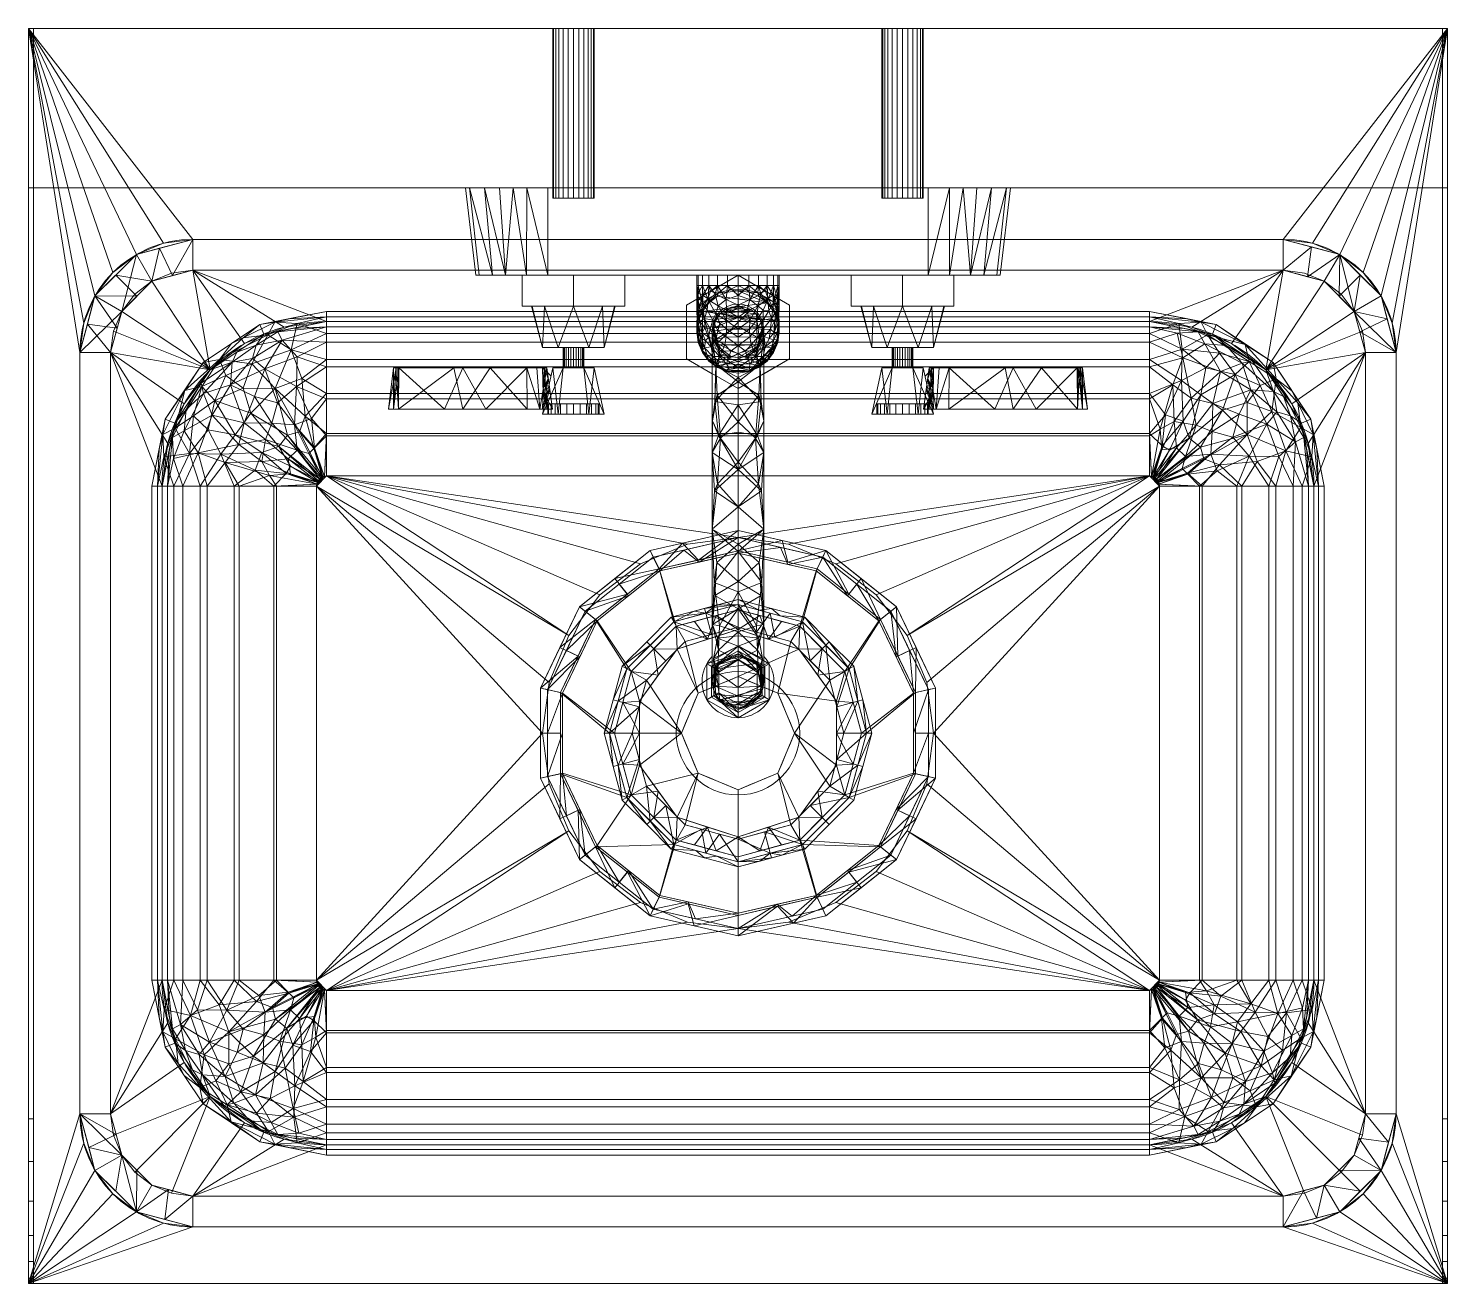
# Model space of a CAD drawing. Header units: inches. Extents: x 0 to 17.2, y -15.3 to 0.
import ezdxf

# ---------------------------------------------------------------- set-up
doc = ezdxf.new("R2010")
doc.units = ezdxf.units.IN
doc.header["$MEASUREMENT"] = 0
for name, color, linetype, lineweight in [('200-2D-ONLY', 2, 'Continuous', 9), ('232-RENDER', 254, 'Continuous', 9), ('232-RENDER-QF_Stainless-Polished-Brushed', 254, 'Continuous', 9)]:
    doc.layers.add(name, color=color, linetype=linetype, lineweight=lineweight)

# ---------------------------------------------------------------- blocks, each defined once
blk = doc.blocks.new('DefaultType - DefaultType-188416-_3D_')
at = {"layer": '200-2D-ONLY'}
for p, q in [((-16.566, -15.25, -5), (-16.566, 0, -5)), ((-16.566, 0, -5), (0.684, 0, -5)), ((0.684, 0, -5), (0.684, -15.25, -5)), ((-16.566, -1.938, -5), (0.684, -1.938, -5)), ((-1.316, -2.563, -5), (-14.566, -2.563, -5)), ((-12.941, -3.562, -5), (-2.941, -3.562, -5)), ((-15.941, -3.938, -5), (-15.941, -13.188, -5)), ((0.059, -13.188, -5), (0.059, -3.938, -5)), ((-14.941, -11.563, -5), (-14.941, -5.562, -5)), ((-0.941, -5.562, -5), (-0.941, -11.563, -5)), ((-2.941, -13.563, -5), (-12.941, -13.563, -5)), ((-14.566, -14.562, -5), (-1.316, -14.562, -5)), ((0.684, -15.25, -5), (-16.566, -15.25, -5))]:
    blk.add_line(p, q, dxfattribs=at)
blk.add_circle((-7.941, -8.563, -5), 0.75, dxfattribs=at)
at = {"layer": '200-2D-ONLY', "extrusion": (0, 0, -1)}
for centre, start, end in [((14.566, -3.938, 5), 0, 90), ((1.316, -3.938, 5), 90, 180), ((14.566, -13.188, 5), 270, 0), ((1.316, -13.188, 5), 180, 270)]:
    blk.add_arc(centre, 1.375, start, end, dxfattribs=at)
at = {"layer": '200-2D-ONLY'}
for centre, start, end in [((-12.941, -5.562, -5), 90, 180), ((-2.941, -5.562, -5), 0, 90), ((-12.941, -11.563, -5), 180, 270), ((-2.941, -11.563, -5), 270, 360)]:
    blk.add_arc(centre, 2, start, end, dxfattribs=at)
at = {"layer": '232-RENDER'}
for p, q in [((-11.253, -1.938, 4.5), (-11.128, -3, 4.5)), ((-11.253, -1.938, 4.5), (-4.628, -1.938, 4.5)), ((-4.628, -1.938, 4.5), (-4.753, -3, 4.5)), ((-4.753, -3, 4.5), (-11.128, -3, 4.5)), ((-10.566, -3.375, 4.5), (-10.566, -3, 4.5)), ((-9.316, -3.375, 4.5), (-9.316, -3, 4.5)), ((-8.566, -3.361, 4.5), (-7.941, -3, 4.5)), ((-8.441, -3, 4.5), (-8.441, -3.289, 4.5)), ((-7.316, -3.361, 4.5), (-7.941, -3, 4.5)), ((-7.441, -3, 4.5), (-7.441, -3.289, 4.5)), ((-6.566, -3.375, 4.5), (-6.566, -3, 4.5)), ((-5.316, -3.375, 4.5), (-5.316, -3, 4.5)), ((-10.566, -3.375, 4.5), (-9.316, -3.375, 4.5)), ((-10.316, -3.875, 4.5), (-10.45, -3.375, 4.5)), ((-9.566, -3.875, 4.5), (-9.432, -3.375, 4.5)), ((-8.566, -3.361, 4.5), (-8.566, -4.014, 4.5)), ((-7.316, -3.361, 4.5), (-7.316, -4.014, 4.5)), ((-5.316, -3.375, 4.5), (-6.566, -3.375, 4.5)), ((-6.316, -3.875, 4.5), (-6.45, -3.375, 4.5)), ((-5.566, -3.875, 4.5), (-5.432, -3.375, 4.5)), ((-8.253, -7.938, 4.5), (-8.253, -3.687, 4.5)), ((-7.628, -3.661, 4.5), (-7.628, -7.938, 4.5)), ((-10.316, -3.875, 4.5), (-9.566, -3.875, 4.5)), ((-10.066, -3.875, 4.5), (-10.066, -4.125, 4.5)), ((-9.816, -3.875, 4.5), (-9.816, -4.125, 4.5)), ((-5.566, -3.875, 4.5), (-6.316, -3.875, 4.5)), ((-6.066, -3.875, 4.5), (-6.066, -4.125, 4.5)), ((-5.816, -3.875, 4.5), (-5.816, -4.125, 4.5)), ((-12.191, -4.625, 4.5), (-12.127, -4.125, 4.5)), ((-12.127, -4.125, 4.5), (-10.316, -4.125, 4.5)), ((-10.316, -4.125, 4.5), (-10.213, -4.227, 4.5)), ((-10.191, -4.125, 4.5), (-10.316, -4.688, 4.5)), ((-9.691, -4.125, 4.5), (-10.191, -4.125, 4.5)), ((-9.566, -4.688, 4.5), (-9.691, -4.125, 4.5)), ((-8.566, -4.014, 4.5), (-8.253, -4.195, 4.5)), ((-7.316, -4.014, 4.5), (-7.628, -4.195, 4.5)), ((-6.316, -4.688, 4.5), (-6.191, -4.125, 4.5)), ((-6.191, -4.125, 4.5), (-5.691, -4.125, 4.5)), ((-5.691, -4.125, 4.5), (-5.566, -4.688, 4.5)), ((-5.566, -4.125, 4.5), (-5.668, -4.227, 4.5)), ((-3.754, -4.125, 4.5), (-5.566, -4.125, 4.5)), ((-3.691, -4.625, 4.5), (-3.754, -4.125, 4.5)), ((-10.302, -4.625, 4.5), (-12.191, -4.625, 4.5)), ((-5.58, -4.625, 4.5), (-3.691, -4.625, 4.5)), ((-10.316, -4.688, 4.5), (-9.566, -4.688, 4.5)), ((-5.566, -4.688, 4.5), (-6.316, -4.688, 4.5))]:
    blk.add_line(p, q, dxfattribs=at)
at = {"layer": '232-RENDER', "extrusion": (0, 0, -1)}
blk.add_arc((7.94, -3.661, -4.5), 0.312, 0, 180, dxfattribs=at)
at = {"layer": '232-RENDER'}
for radius, start, end in [(0.437, 135.5847, 44.4153), (0.313, 180, 0)]:
    blk.add_arc((-7.941, -7.938, 4.5), radius, start, end, dxfattribs=at)
mesh = blk.add_polyface(dxfattribs=at)
corners = [(-10.253, -1.938, 5.5), (-5.628, -1.938, 5.5), (-5.04, -1.938, 5.309), (-4.677, -1.938, 4.809), (-4.677, -1.938, 4.191), (-5.04, -1.938, 3.691), (-5.628, -1.938, 3.5), (-10.253, -1.938, 3.5), (-10.841, -1.938, 3.691), (-11.204, -1.938, 4.191), (-11.204, -1.938, 4.809), (-10.841, -1.938, 5.309), (-10.191, -1.938, 4.5), (-10.182, -1.938, 4.435), (-10.157, -1.938, 4.375), (-10.118, -1.938, 4.323), (-10.066, -1.938, 4.283), (-10.005, -1.938, 4.259), (-9.941, -1.938, 4.25), (-9.876, -1.938, 4.259), (-9.816, -1.938, 4.283), (-9.764, -1.938, 4.323), (-9.724, -1.938, 4.375), (-9.699, -1.938, 4.435), (-9.691, -1.938, 4.5), (-9.699, -1.938, 4.565), (-9.724, -1.938, 4.625), (-9.764, -1.938, 4.677), (-9.816, -1.938, 4.717), (-9.876, -1.938, 4.741), (-9.941, -1.938, 4.75), (-10.005, -1.938, 4.741), (-10.066, -1.938, 4.717), (-10.118, -1.938, 4.677), (-10.157, -1.938, 4.625), (-10.182, -1.938, 4.565), (-6.191, -1.938, 4.5), (-6.182, -1.938, 4.435), (-6.157, -1.938, 4.375), (-6.118, -1.938, 4.323), (-6.066, -1.938, 4.283), (-6.005, -1.938, 4.259), (-5.941, -1.938, 4.25), (-5.876, -1.938, 4.259), (-5.816, -1.938, 4.283), (-5.764, -1.938, 4.323), (-5.724, -1.938, 4.375), (-5.699, -1.938, 4.435), (-5.691, -1.938, 4.5), (-5.699, -1.938, 4.565), (-5.724, -1.938, 4.625), (-5.764, -1.938, 4.677), (-5.816, -1.938, 4.717), (-5.876, -1.938, 4.741), (-5.941, -1.938, 4.75), (-6.005, -1.938, 4.741), (-6.066, -1.938, 4.717), (-6.118, -1.938, 4.677), (-6.157, -1.938, 4.625), (-6.182, -1.938, 4.565)]
mesh.append_faces([[corners[k] for k in face] for face in [(46, 5, 45), (42, 6, 41), (56, 1, 55), (23, 37, 22), (15, 8, 14), (32, 0, 31)]], dxfattribs={"vtx0": -1, "vtx1": -1})
mesh.append_faces([[corners[k] for k in face] for face in [(47, 4, 5, 46), (45, 5, 6, 44), (6, 43, 44), (4, 47, 48, 3), (22, 37, 38, 21), (3, 48, 49, 2), (1, 56, 57, 0), (7, 17, 18), (0, 32, 33, 11)]], dxfattribs={"vtx0": -1, "vtx2": -1})
mesh.append_faces([[corners[k] for k in face] for face in [(21, 38, 39, 7)]], dxfattribs={"vtx0": -1, "vtx2": -1, "vtx3": -1})
mesh.append_faces([[corners[k] for k in face] for face in [(42, 43, 6), (40, 41, 6), (49, 50, 2), (50, 51, 2), (52, 53, 1), (54, 55, 1), (53, 54, 1), (19, 20, 7), (18, 19, 7), (20, 21, 7), (16, 17, 7), (28, 29, 0), (30, 31, 0), (29, 30, 0), (27, 28, 0), (33, 34, 11), (34, 35, 11), (24, 25, 36)]], dxfattribs={"vtx1": -1, "vtx2": -1})
mesh.append_faces([[corners[k] for k in face] for face in [(57, 58, 27, 0)]], dxfattribs={"vtx1": -1, "vtx2": -1, "vtx3": -1})
mesh.append_faces([[corners[k] for k in face] for face in [(36, 37, 23, 24), (39, 40, 6, 7), (51, 52, 1, 2), (58, 59, 26, 27), (59, 36, 25, 26), (7, 8, 15, 16), (8, 9, 13, 14), (12, 13, 9, 10), (35, 12, 10, 11)]], dxfattribs={"vtx1": -1, "vtx3": -1})
mesh = blk.add_polyface(dxfattribs=at)
corners = [(-10.253, -3, 3.625), (-10.768, -3, 3.792), (-11.085, -3, 4.23), (-11.085, -3, 4.77), (-10.768, -3, 5.208), (-10.253, -3, 5.375), (-10.253, -1.938, 5.5), (-10.841, -1.938, 5.309), (-11.204, -1.938, 4.809), (-11.204, -1.938, 4.191), (-10.841, -1.938, 3.691), (-10.253, -1.938, 3.5), (-10.509, -1.938, 3.583), (-10.51, -3, 3.709), (-10.926, -3, 4.011), (-11.023, -1.938, 3.941), (-11.204, -1.938, 4.5), (-11.085, -3, 4.5), (-11.023, -1.938, 5.059), (-10.926, -3, 4.989), (-10.509, -1.938, 5.417), (-10.51, -3, 5.291), (-10.675, -1.938, 3.637), (-10.675, -1.938, 5.363)]
mesh.append_faces([[corners[k] for k in face] for face in [(0, 12, 11)]], dxfattribs={"vtx0": -1})
mesh.append_faces([[corners[k] for k in face] for face in [(22, 1, 10), (4, 18, 19), (8, 19, 18), (5, 20, 21), (19, 8, 3), (1, 22, 13)]], dxfattribs={"vtx0": -1, "vtx1": -1})
mesh.append_faces([[corners[k] for k in face] for face in [(21, 20, 23), (1, 15, 10), (15, 1, 14), (12, 0, 13), (14, 9, 15), (4, 7, 18), (3, 8, 16)]], dxfattribs={"vtx0": -1, "vtx2": -1})
mesh.append_faces([[corners[k] for k in face] for face in [(23, 7, 4), (22, 12, 13), (14, 2, 9), (4, 21, 23), (2, 17, 9)]], dxfattribs={"vtx1": -1, "vtx2": -1})
mesh.append_faces([[corners[k] for k in face] for face in [(17, 3, 16, 9)]], dxfattribs={"vtx1": -1, "vtx3": -1})
mesh.append_faces([[corners[k] for k in face] for face in [(5, 6, 20)]], dxfattribs={"vtx2": -1})
mesh = blk.add_polyface(dxfattribs=at)
corners = [(-10.253, -3, 3.625), (-10.253, -1.938, 3.5), (-5.628, -1.938, 3.5), (-5.628, -3, 3.625)]
mesh.append_faces([[corners[k] for k in face] for face in [(0, 1, 2, 3)]])
mesh = blk.add_polyface(dxfattribs=at)
corners = [(-5.628, -3, 5.375), (-5.628, -1.938, 5.5), (-10.253, -1.938, 5.5), (-10.253, -3, 5.375)]
mesh.append_faces([[corners[k] for k in face] for face in [(0, 1, 2, 3)]])
mesh = blk.add_polyface(dxfattribs=at)
corners = [(-10.191, -2.062, 4.5), (-10.182, -2.062, 4.435), (-10.157, -2.062, 4.375), (-10.118, -2.062, 4.323), (-10.066, -2.062, 4.283), (-10.005, -2.062, 4.259), (-9.941, -2.062, 4.25), (-9.876, -2.062, 4.259), (-9.816, -2.062, 4.283), (-9.764, -2.062, 4.323), (-9.724, -2.062, 4.375), (-9.699, -2.062, 4.435), (-9.691, -2.062, 4.5), (-9.691, -1.938, 4.5), (-9.699, -1.938, 4.435), (-9.724, -1.938, 4.375), (-9.764, -1.938, 4.323), (-9.816, -1.938, 4.283), (-9.876, -1.938, 4.259), (-9.941, -1.938, 4.25), (-10.005, -1.938, 4.259), (-10.066, -1.938, 4.283), (-10.118, -1.938, 4.323), (-10.157, -1.938, 4.375), (-10.182, -1.938, 4.435), (-10.191, -1.938, 4.5)]
mesh.append_faces([[corners[k] for k in face] for face in [(1, 24, 25, 0), (14, 11, 12, 13)]], dxfattribs={"vtx0": -1})
mesh.append_faces([[corners[k] for k in face] for face in [(2, 23, 24, 1), (4, 21, 22, 3), (3, 22, 23, 2), (5, 20, 21, 4), (20, 5, 6, 19), (7, 18, 19, 6), (8, 17, 18, 7), (10, 15, 16, 9), (9, 16, 17, 8), (11, 14, 15, 10)]], dxfattribs={"vtx0": -1, "vtx2": -1})
mesh = blk.add_polyface(dxfattribs=at)
corners = [(-9.691, -2.062, 4.5), (-9.699, -2.062, 4.565), (-9.724, -2.062, 4.625), (-9.764, -2.062, 4.677), (-9.816, -2.062, 4.717), (-9.876, -2.062, 4.741), (-9.941, -2.062, 4.75), (-10.005, -2.062, 4.741), (-10.066, -2.062, 4.717), (-10.118, -2.062, 4.677), (-10.157, -2.062, 4.625), (-10.182, -2.062, 4.565), (-10.191, -2.062, 4.5), (-10.191, -1.938, 4.5), (-10.182, -1.938, 4.565), (-10.157, -1.938, 4.625), (-10.118, -1.938, 4.677), (-10.066, -1.938, 4.717), (-10.005, -1.938, 4.741), (-9.941, -1.938, 4.75), (-9.876, -1.938, 4.741), (-9.816, -1.938, 4.717), (-9.764, -1.938, 4.677), (-9.724, -1.938, 4.625), (-9.699, -1.938, 4.565), (-9.691, -1.938, 4.5)]
mesh.append_faces([[corners[k] for k in face] for face in [(1, 24, 25, 0), (14, 11, 12, 13)]], dxfattribs={"vtx0": -1})
mesh.append_faces([[corners[k] for k in face] for face in [(2, 23, 24, 1), (4, 21, 22, 3), (3, 22, 23, 2), (5, 20, 21, 4), (20, 5, 6, 19), (7, 18, 19, 6), (8, 17, 18, 7), (10, 15, 16, 9), (9, 16, 17, 8), (11, 14, 15, 10)]], dxfattribs={"vtx0": -1, "vtx2": -1})
mesh = blk.add_polyface(dxfattribs=at)
corners = [(-10.191, -2.062, 4.5), (-10.182, -2.062, 4.565), (-10.157, -2.062, 4.625), (-10.118, -2.062, 4.677), (-10.066, -2.062, 4.717), (-10.005, -2.062, 4.741), (-9.941, -2.062, 4.75), (-9.876, -2.062, 4.741), (-9.816, -2.062, 4.717), (-9.764, -2.062, 4.677), (-9.724, -2.062, 4.625), (-9.699, -2.062, 4.565), (-9.691, -2.062, 4.5), (-9.699, -2.062, 4.435), (-9.724, -2.062, 4.375), (-9.764, -2.062, 4.323), (-9.816, -2.062, 4.283), (-9.876, -2.062, 4.259), (-9.941, -2.062, 4.25), (-10.005, -2.062, 4.259), (-10.066, -2.062, 4.283), (-10.118, -2.062, 4.323), (-10.157, -2.062, 4.375), (-10.182, -2.062, 4.435), (-6.191, -2.062, 4.5), (-6.182, -2.062, 4.565), (-6.157, -2.062, 4.625), (-6.118, -2.062, 4.677), (-6.066, -2.062, 4.717), (-6.005, -2.062, 4.741), (-5.941, -2.062, 4.75), (-5.876, -2.062, 4.741), (-5.816, -2.062, 4.717), (-5.764, -2.062, 4.677), (-5.724, -2.062, 4.625), (-5.699, -2.062, 4.565), (-5.691, -2.062, 4.5), (-5.699, -2.062, 4.435), (-5.724, -2.062, 4.375), (-5.764, -2.062, 4.323), (-5.816, -2.062, 4.283), (-5.876, -2.062, 4.259), (-5.941, -2.062, 4.25), (-6.005, -2.062, 4.259), (-6.066, -2.062, 4.283), (-6.118, -2.062, 4.323), (-6.157, -2.062, 4.375), (-6.182, -2.062, 4.435)]
mesh.append_faces([[corners[k] for k in face] for face in [(22, 19, 20, 21)]], dxfattribs={"vtx0": -1})
mesh.append_faces([[corners[k] for k in face] for face in [(31, 34, 28, 30), (28, 34, 24)]], dxfattribs={"vtx0": -1, "vtx1": -1, "vtx2": -1})
mesh.append_faces([[corners[k] for k in face] for face in [(22, 1, 13, 19), (34, 36, 39, 24)]], dxfattribs={"vtx0": -1, "vtx1": -1, "vtx2": -1, "vtx3": -1})
mesh.append_faces([[corners[k] for k in face] for face in [(7, 10, 3, 4)]], dxfattribs={"vtx0": -1, "vtx1": -1, "vtx3": -1})
mesh.append_faces([[corners[k] for k in face] for face in [(10, 12, 13, 3)]], dxfattribs={"vtx0": -1, "vtx2": -1, "vtx3": -1})
mesh.append_faces([[corners[k] for k in face] for face in [(14, 15, 13), (6, 7, 4, 5), (11, 12, 10), (27, 28, 26), (35, 36, 34)]], dxfattribs={"vtx1": -1})
mesh.append_faces([[corners[k] for k in face] for face in [(15, 16, 19, 13), (39, 40, 43, 24)]], dxfattribs={"vtx1": -1, "vtx2": -1, "vtx3": -1})
mesh.append_faces([[corners[k] for k in face] for face in [(8, 9, 10, 7), (32, 33, 34, 31), (28, 29, 30)]], dxfattribs={"vtx2": -1})
mesh.append_faces([[corners[k] for k in face] for face in [(1, 2, 3, 13), (43, 44, 45, 24), (24, 25, 26, 28)]], dxfattribs={"vtx2": -1, "vtx3": -1})
mesh.append_faces([[corners[k] for k in face] for face in [(16, 17, 18, 19), (22, 23, 0, 1), (40, 41, 42, 43), (36, 37, 38, 39), (45, 46, 47, 24)]], dxfattribs={"vtx3": -1})
mesh = blk.add_polyface(dxfattribs=at)
corners = [(-6.191, -2.062, 4.5), (-6.182, -2.062, 4.435), (-6.157, -2.062, 4.375), (-6.118, -2.062, 4.323), (-6.066, -2.062, 4.283), (-6.005, -2.062, 4.259), (-5.941, -2.062, 4.25), (-5.876, -2.062, 4.259), (-5.816, -2.062, 4.283), (-5.764, -2.062, 4.323), (-5.724, -2.062, 4.375), (-5.699, -2.062, 4.435), (-5.691, -2.062, 4.5), (-5.691, -1.938, 4.5), (-5.699, -1.938, 4.435), (-5.724, -1.938, 4.375), (-5.764, -1.938, 4.323), (-5.816, -1.938, 4.283), (-5.876, -1.938, 4.259), (-5.941, -1.938, 4.25), (-6.005, -1.938, 4.259), (-6.066, -1.938, 4.283), (-6.118, -1.938, 4.323), (-6.157, -1.938, 4.375), (-6.182, -1.938, 4.435), (-6.191, -1.938, 4.5)]
mesh.append_faces([[corners[k] for k in face] for face in [(1, 24, 25, 0), (14, 11, 12, 13)]], dxfattribs={"vtx0": -1})
mesh.append_faces([[corners[k] for k in face] for face in [(2, 23, 24, 1), (4, 21, 22, 3), (3, 22, 23, 2), (5, 20, 21, 4), (20, 5, 6, 19), (7, 18, 19, 6), (8, 17, 18, 7), (10, 15, 16, 9), (9, 16, 17, 8), (11, 14, 15, 10)]], dxfattribs={"vtx0": -1, "vtx2": -1})
mesh = blk.add_polyface(dxfattribs=at)
corners = [(-5.691, -2.062, 4.5), (-5.699, -2.062, 4.565), (-5.724, -2.062, 4.625), (-5.764, -2.062, 4.677), (-5.816, -2.062, 4.717), (-5.876, -2.062, 4.741), (-5.941, -2.062, 4.75), (-6.005, -2.062, 4.741), (-6.066, -2.062, 4.717), (-6.118, -2.062, 4.677), (-6.157, -2.062, 4.625), (-6.182, -2.062, 4.565), (-6.191, -2.062, 4.5), (-6.191, -1.938, 4.5), (-6.182, -1.938, 4.565), (-6.157, -1.938, 4.625), (-6.118, -1.938, 4.677), (-6.066, -1.938, 4.717), (-6.005, -1.938, 4.741), (-5.941, -1.938, 4.75), (-5.876, -1.938, 4.741), (-5.816, -1.938, 4.717), (-5.764, -1.938, 4.677), (-5.724, -1.938, 4.625), (-5.699, -1.938, 4.565), (-5.691, -1.938, 4.5)]
mesh.append_faces([[corners[k] for k in face] for face in [(1, 24, 25, 0), (14, 11, 12, 13)]], dxfattribs={"vtx0": -1})
mesh.append_faces([[corners[k] for k in face] for face in [(2, 23, 24, 1), (4, 21, 22, 3), (3, 22, 23, 2), (5, 20, 21, 4), (20, 5, 6, 19), (7, 18, 19, 6), (8, 17, 18, 7), (10, 15, 16, 9), (9, 16, 17, 8), (11, 14, 15, 10)]], dxfattribs={"vtx0": -1, "vtx2": -1})
mesh = blk.add_polyface(dxfattribs=at)
corners = [(-5.628, -3, 5.375), (-5.114, -3, 5.208), (-4.796, -3, 4.77), (-4.796, -3, 4.23), (-5.114, -3, 3.792), (-5.628, -3, 3.625), (-5.628, -1.938, 3.5), (-5.04, -1.938, 3.691), (-4.677, -1.938, 4.191), (-4.677, -1.938, 4.809), (-5.04, -1.938, 5.309), (-5.628, -1.938, 5.5), (-5.372, -1.938, 5.417), (-5.371, -3, 5.291), (-4.955, -3, 4.989), (-4.859, -1.938, 5.059), (-4.677, -1.938, 4.5), (-4.796, -3, 4.5), (-4.859, -1.938, 3.941), (-4.955, -3, 4.011), (-5.372, -1.938, 3.583), (-5.371, -3, 3.709), (-5.206, -1.938, 5.363), (-5.206, -1.938, 3.637)]
mesh.append_faces([[corners[k] for k in face] for face in [(0, 12, 11)]], dxfattribs={"vtx0": -1})
mesh.append_faces([[corners[k] for k in face] for face in [(22, 1, 10), (4, 18, 19), (8, 19, 18), (5, 20, 21), (19, 8, 3), (1, 22, 13)]], dxfattribs={"vtx0": -1, "vtx1": -1})
mesh.append_faces([[corners[k] for k in face] for face in [(21, 20, 23), (1, 15, 10), (15, 1, 14), (12, 0, 13), (14, 9, 15), (4, 7, 18), (3, 8, 16)]], dxfattribs={"vtx0": -1, "vtx2": -1})
mesh.append_faces([[corners[k] for k in face] for face in [(23, 7, 4), (22, 12, 13), (14, 2, 9), (4, 21, 23), (2, 17, 9)]], dxfattribs={"vtx1": -1, "vtx2": -1})
mesh.append_faces([[corners[k] for k in face] for face in [(17, 3, 16, 9)]], dxfattribs={"vtx1": -1, "vtx3": -1})
mesh.append_faces([[corners[k] for k in face] for face in [(5, 6, 20)]], dxfattribs={"vtx2": -1})
mesh = blk.add_polyface(dxfattribs=at)
corners = [(-10.253, -3, 5.375), (-10.768, -3, 5.208), (-11.085, -3, 4.77), (-11.085, -3, 4.23), (-10.768, -3, 3.792), (-10.253, -3, 3.625), (-5.628, -3, 3.625), (-5.114, -3, 3.792), (-4.796, -3, 4.23), (-4.796, -3, 4.77), (-5.114, -3, 5.208), (-5.628, -3, 5.375)]
mesh.append_faces([[corners[k] for k in face] for face in [(6, 11, 0, 5)]], dxfattribs={"vtx0": -1, "vtx2": -1})
mesh.append_faces([[corners[k] for k in face] for face in [(7, 8, 11, 6), (4, 5, 0, 3)]], dxfattribs={"vtx1": -1, "vtx2": -1})
mesh.append_faces([[corners[k] for k in face] for face in [(9, 10, 11, 8)]], dxfattribs={"vtx2": -1})
mesh.append_faces([[corners[k] for k in face] for face in [(0, 1, 2, 3)]], dxfattribs={"vtx3": -1})
mesh = blk.add_polyface(dxfattribs=at)
corners = [(-9.316, -3, 4.827), (-9.316, -3, 4.173), (-9.941, -3, 3.813), (-10.566, -3, 4.173), (-10.566, -3, 4.827), (-9.941, -3, 5.187)]
mesh.append_faces([[corners[k] for k in face] for face in [(0, 1, 2, 5)]], dxfattribs={"vtx2": -1})
mesh.append_faces([[corners[k] for k in face] for face in [(2, 3, 4, 5)]], dxfattribs={"vtx3": -1})
mesh = blk.add_polyface(dxfattribs=at)
corners = [(-9.941, -3.375, 5.187), (-9.941, -3, 5.187), (-10.566, -3, 4.827), (-10.566, -3.375, 4.827)]
mesh.append_faces([[corners[k] for k in face] for face in [(0, 1, 2, 3)]])
mesh = blk.add_polyface(dxfattribs=at)
corners = [(-10.566, -3.375, 4.827), (-10.566, -3, 4.827), (-10.566, -3, 4.173), (-10.566, -3.375, 4.173)]
mesh.append_faces([[corners[k] for k in face] for face in [(0, 1, 2, 3)]])
mesh = blk.add_polyface(dxfattribs=at)
corners = [(-10.566, -3.375, 4.173), (-10.566, -3, 4.173), (-9.941, -3, 3.813), (-9.941, -3.375, 3.813)]
mesh.append_faces([[corners[k] for k in face] for face in [(0, 1, 2, 3)]])
mesh = blk.add_polyface(dxfattribs=at)
corners = [(-9.316, -3.375, 4.827), (-9.316, -3, 4.827), (-9.941, -3, 5.187), (-9.941, -3.375, 5.187)]
mesh.append_faces([[corners[k] for k in face] for face in [(0, 1, 2, 3)]])
mesh = blk.add_polyface(dxfattribs=at)
corners = [(-9.941, -3.375, 3.813), (-9.941, -3, 3.813), (-9.316, -3, 4.173), (-9.316, -3.375, 4.173)]
mesh.append_faces([[corners[k] for k in face] for face in [(0, 1, 2, 3)]])
mesh = blk.add_polyface(dxfattribs=at)
corners = [(-9.316, -3.375, 4.173), (-9.316, -3, 4.173), (-9.316, -3, 4.827), (-9.316, -3.375, 4.827)]
mesh.append_faces([[corners[k] for k in face] for face in [(0, 1, 2, 3)]])
mesh = blk.add_polyface(dxfattribs=at)
corners = [(-7.316, -3.361, 5.625), (-7.941, -3, 5.625), (-8.566, -3.361, 5.625), (-8.566, -4.014, 5.625), (-7.941, -4.375, 5.625), (-7.316, -4.014, 5.625)]
mesh.append_faces([[corners[k] for k in face] for face in [(1, 4, 5, 0)]], dxfattribs={"vtx0": -1})
mesh.append_faces([[corners[k] for k in face] for face in [(2, 3, 4, 1)]], dxfattribs={"vtx2": -1})
mesh = blk.add_polyface(dxfattribs=at)
corners = [(-7.316, -3.361, 5.25), (-7.316, -4.014, 5.25), (-7.941, -4.375, 5.25), (-8.566, -4.014, 5.25), (-8.566, -3.361, 5.25), (-7.941, -3, 5.25)]
mesh.append_faces([[corners[k] for k in face] for face in [(1, 2, 5, 0)]], dxfattribs={"vtx1": -1})
mesh.append_faces([[corners[k] for k in face] for face in [(2, 3, 4, 5)]], dxfattribs={"vtx3": -1})
mesh = blk.add_polyface(dxfattribs=at)
corners = [(-7.941, -3, 5.625), (-7.941, -3, 5.25), (-8.566, -3.361, 5.25), (-8.566, -3.361, 5.625)]
mesh.append_faces([[corners[k] for k in face] for face in [(0, 1, 2, 3)]])
mesh = blk.add_polyface(dxfattribs=at)
corners = [(-7.941, -3, 5), (-7.811, -3, 4.983), (-7.691, -3, 4.933), (-7.587, -3, 4.854), (-7.508, -3, 4.75), (-7.458, -3, 4.629), (-7.441, -3, 4.5), (-7.458, -3, 4.371), (-7.508, -3, 4.25), (-7.587, -3, 4.146), (-7.691, -3, 4.067), (-7.811, -3, 4.017), (-7.941, -3, 4), (-8.07, -3, 4.017), (-8.191, -3, 4.067), (-8.294, -3, 4.146), (-8.374, -3, 4.25), (-8.424, -3, 4.371), (-8.441, -3, 4.5), (-8.424, -3, 4.629), (-8.374, -3, 4.75), (-8.294, -3, 4.854), (-8.191, -3, 4.933), (-8.07, -3, 4.983)]
mesh.append_faces([[corners[k] for k in face] for face in [(23, 20, 21, 22)]], dxfattribs={"vtx0": -1})
mesh.append_faces([[corners[k] for k in face] for face in [(16, 20, 14, 15)]], dxfattribs={"vtx0": -1, "vtx1": -1})
mesh.append_faces([[corners[k] for k in face] for face in [(14, 20, 7, 11), (5, 7, 20, 3)]], dxfattribs={"vtx0": -1, "vtx1": -1, "vtx2": -1, "vtx3": -1})
mesh.append_faces([[corners[k] for k in face] for face in [(16, 19, 20)]], dxfattribs={"vtx0": -1, "vtx2": -1})
mesh.append_faces([[corners[k] for k in face] for face in [(20, 23, 0, 3)]], dxfattribs={"vtx0": -1, "vtx2": -1, "vtx3": -1})
mesh.append_faces([[corners[k] for k in face] for face in [(13, 14, 11, 12), (4, 5, 3)]], dxfattribs={"vtx1": -1})
mesh.append_faces([[corners[k] for k in face] for face in [(10, 11, 7, 9)]], dxfattribs={"vtx1": -1, "vtx2": -1})
mesh.append_faces([[corners[k] for k in face] for face in [(17, 18, 19, 16), (7, 8, 9), (1, 2, 3, 0), (5, 6, 7)]], dxfattribs={"vtx2": -1})
mesh = blk.add_polyface(dxfattribs=at)
corners = [(-7.941, -3, 5), (-8.07, -3, 4.983), (-8.191, -3, 4.933), (-8.294, -3, 4.854), (-8.374, -3, 4.75), (-8.424, -3, 4.629), (-8.441, -3, 4.5), (-8.424, -3, 4.371), (-8.374, -3, 4.25), (-8.294, -3, 4.146), (-8.191, -3, 4.067), (-8.07, -3, 4.017), (-7.941, -3, 4), (-7.941, -3.125, 4), (-8.07, -3.125, 4.017), (-8.191, -3.125, 4.067), (-8.294, -3.125, 4.146), (-8.374, -3.125, 4.25), (-8.424, -3.125, 4.371), (-8.441, -3.125, 4.5), (-8.424, -3.125, 4.629), (-8.374, -3.125, 4.75), (-8.294, -3.125, 4.854), (-8.191, -3.125, 4.933), (-8.07, -3.125, 4.983), (-7.941, -3.125, 5)]
mesh.append_faces([[corners[k] for k in face] for face in [(1, 24, 25, 0)]], dxfattribs={"vtx0": -1})
mesh.append_faces([[corners[k] for k in face] for face in [(11, 14, 15, 10), (9, 16, 17, 8), (10, 15, 16, 9), (8, 17, 18, 7), (19, 6, 7, 18), (5, 20, 21, 4), (4, 21, 22, 3), (2, 23, 24, 1), (3, 22, 23, 2), (20, 5, 6, 19)]], dxfattribs={"vtx0": -1, "vtx2": -1})
mesh.append_faces([[corners[k] for k in face] for face in [(12, 13, 14, 11)]], dxfattribs={"vtx2": -1})
mesh = blk.add_polyface(dxfattribs=at)
corners = [(-7.316, -3.361, 5.625), (-7.316, -3.361, 5.25), (-7.941, -3, 5.25), (-7.941, -3, 5.625)]
mesh.append_faces([[corners[k] for k in face] for face in [(0, 1, 2, 3)]])
mesh = blk.add_polyface(dxfattribs=at)
corners = [(-7.941, -3, 4), (-7.811, -3, 4.017), (-7.691, -3, 4.067), (-7.587, -3, 4.146), (-7.508, -3, 4.25), (-7.458, -3, 4.371), (-7.441, -3, 4.5), (-7.458, -3, 4.629), (-7.508, -3, 4.75), (-7.587, -3, 4.854), (-7.691, -3, 4.933), (-7.811, -3, 4.983), (-7.941, -3, 5), (-7.941, -3.125, 5), (-7.811, -3.125, 4.983), (-7.691, -3.125, 4.933), (-7.587, -3.125, 4.854), (-7.508, -3.125, 4.75), (-7.458, -3.125, 4.629), (-7.441, -3.125, 4.5), (-7.458, -3.125, 4.371), (-7.508, -3.125, 4.25), (-7.587, -3.125, 4.146), (-7.691, -3.125, 4.067), (-7.811, -3.125, 4.017), (-7.941, -3.125, 4)]
mesh.append_faces([[corners[k] for k in face] for face in [(1, 24, 25, 0)]], dxfattribs={"vtx0": -1})
mesh.append_faces([[corners[k] for k in face] for face in [(11, 14, 15, 10), (9, 16, 17, 8), (10, 15, 16, 9), (8, 17, 18, 7), (19, 6, 7, 18), (5, 20, 21, 4), (4, 21, 22, 3), (2, 23, 24, 1), (3, 22, 23, 2), (20, 5, 6, 19)]], dxfattribs={"vtx0": -1, "vtx2": -1})
mesh.append_faces([[corners[k] for k in face] for face in [(12, 13, 14, 11)]], dxfattribs={"vtx2": -1})
mesh = blk.add_polyface(dxfattribs=at)
corners = [(-5.316, -3, 4.827), (-5.316, -3, 4.173), (-5.941, -3, 3.813), (-6.566, -3, 4.173), (-6.566, -3, 4.827), (-5.941, -3, 5.187)]
mesh.append_faces([[corners[k] for k in face] for face in [(1, 2, 5, 0)]], dxfattribs={"vtx1": -1})
mesh.append_faces([[corners[k] for k in face] for face in [(3, 4, 5, 2)]], dxfattribs={"vtx2": -1})
mesh = blk.add_polyface(dxfattribs=at)
corners = [(-5.941, -3.375, 5.187), (-5.941, -3, 5.187), (-6.566, -3, 4.827), (-6.566, -3.375, 4.827)]
mesh.append_faces([[corners[k] for k in face] for face in [(0, 1, 2, 3)]])
mesh = blk.add_polyface(dxfattribs=at)
corners = [(-6.566, -3.375, 4.827), (-6.566, -3, 4.827), (-6.566, -3, 4.173), (-6.566, -3.375, 4.173)]
mesh.append_faces([[corners[k] for k in face] for face in [(0, 1, 2, 3)]])
mesh = blk.add_polyface(dxfattribs=at)
corners = [(-6.566, -3.375, 4.173), (-6.566, -3, 4.173), (-5.941, -3, 3.813), (-5.941, -3.375, 3.813)]
mesh.append_faces([[corners[k] for k in face] for face in [(0, 1, 2, 3)]])
mesh = blk.add_polyface(dxfattribs=at)
corners = [(-5.316, -3.375, 4.827), (-5.316, -3, 4.827), (-5.941, -3, 5.187), (-5.941, -3.375, 5.187)]
mesh.append_faces([[corners[k] for k in face] for face in [(0, 1, 2, 3)]])
mesh = blk.add_polyface(dxfattribs=at)
corners = [(-5.941, -3.375, 3.813), (-5.941, -3, 3.813), (-5.316, -3, 4.173), (-5.316, -3.375, 4.173)]
mesh.append_faces([[corners[k] for k in face] for face in [(0, 1, 2, 3)]])
mesh = blk.add_polyface(dxfattribs=at)
corners = [(-5.316, -3.375, 4.173), (-5.316, -3, 4.173), (-5.316, -3, 4.827), (-5.316, -3.375, 4.827)]
mesh.append_faces([[corners[k] for k in face] for face in [(0, 1, 2, 3)]])
mesh = blk.add_polyface(dxfattribs=at)
corners = [(-7.941, -3.188, 5.062), (-7.941, -3.169, 5.018), (-7.941, -3.125, 5), (-8.07, -3.125, 4.983), (-8.191, -3.125, 4.933), (-8.294, -3.125, 4.854), (-8.374, -3.125, 4.75), (-8.424, -3.125, 4.629), (-8.441, -3.125, 4.5), (-8.424, -3.125, 4.371), (-8.374, -3.125, 4.25), (-8.294, -3.125, 4.146), (-8.191, -3.125, 4.067), (-8.07, -3.125, 4.017), (-7.941, -3.125, 4), (-7.941, -3.656, 4.142), (-7.941, -4.045, 4.531), (-7.941, -4.188, 5.062), (-8.07, -4.17, 5.062), (-8.191, -4.121, 5.062), (-8.294, -4.041, 5.062), (-8.374, -3.938, 5.062), (-8.424, -3.817, 5.062), (-8.441, -3.687, 5.062), (-8.424, -3.558, 5.062), (-8.374, -3.438, 5.062), (-8.294, -3.334, 5.062), (-8.191, -3.254, 5.062), (-8.07, -3.205, 5.062), (-7.941, -3.364, 4.064), (-7.941, -4.124, 4.824), (-8.378, -3.694, 4.493), (-8.436, -3.488, 4.727), (-8.248, -3.545, 4.202), (-8.248, -3.985, 4.643), (-8.416, -3.78, 4.771), (-8.416, -3.416, 4.408), (-8.307, -3.282, 4.905), (-8.184, -3.37, 4.093), (-8.184, -4.094, 4.817), (-8.424, -3.305, 4.666), (-8.422, -3.522, 4.902), (-8.377, -3.908, 4.863), (-8.377, -3.324, 4.28), (-8.183, -3.215, 4.975), (-8.441, -3.281, 4.535), (-8.367, -3.246, 4.786), (-8.083, -3.292, 4.034), (-7.941, -3.51, 4.103), (-8.082, -3.55, 4.111), (-7.941, -3.851, 4.337), (-8.085, -3.748, 4.229), (-8.132, -3.919, 4.415), (-8.083, -4.153, 4.895), (-7.941, -4.084, 4.678), (-8.082, -4.076, 4.638), (-8.366, -3.401, 4.945), (-8.441, -3.652, 4.911), (-8.304, -4.014, 4.889), (-8.304, -3.299, 4.174), (-8.441, -3.436, 4.587), (-8.432, -3.616, 4.628), (-8.348, -3.879, 4.664), (-8.269, -3.867, 4.485), (-8.209, -3.778, 4.326), (-8.348, -3.523, 4.309), (-8.429, -3.78, 4.931), (-8.429, -3.256, 4.407), (-8.407, -3.369, 4.768), (-8.44, -3.593, 4.794), (-8.437, -3.689, 4.794), (-8.422, -3.71, 4.682), (-8.414, -3.452, 4.828), (-8.056, -4.007, 4.495), (-7.941, -3.948, 4.434), (-8.164, -3.988, 4.537), (-8.03, -3.92, 4.37), (-8.1, -3.843, 4.315), (-8.172, -4.042, 4.649), (-8.242, -4.038, 4.76), (-8.316, -3.965, 4.76), (-8.279, -3.653, 4.296), (-8.298, -3.753, 4.401), (-8.188, -3.675, 4.231), (-8.345, -3.639, 4.378), (-8.403, -3.56, 4.447), (-8.161, -3.582, 4.161), (-8.21, -3.466, 4.14), (-8.079, -3.654, 4.164), (-8.335, -3.795, 4.508), (-8.386, -3.764, 4.598), (-8.431, -3.469, 4.496), (-8.274, -3.301, 4.992), (-8.274, -3.195, 4.887), (-7.941, -3.244, 4.032), (-7.941, -4.156, 4.943), (-8.045, -3.177, 5.011), (-8.22, -3.23, 4.091), (-8.22, -4.097, 4.957), (-8.399, -3.125, 4.69), (-8.424, -3.217, 4.638), (-8.081, -3.425, 4.064), (-7.941, -3.753, 4.24), (-8.048, -4.128, 4.75), (-8.315, -3.424, 4.22), (-8.369, -3.356, 4.863)]
mesh.append_faces([[corners[k] for k in face] for face in [(13, 47, 12), (29, 47, 94), (6, 46, 5), (24, 57, 23), (1, 96, 0), (27, 92, 26), (4, 44, 3), (74, 76, 50), (30, 103, 54), (95, 53, 30), (0, 96, 28), (102, 88, 15)]], dxfattribs={"vtx0": -1, "vtx1": -1})
mesh.append_faces([[corners[k] for k in face] for face in [(94, 47, 13), (16, 55, 73), (34, 75, 78), (68, 46, 40), (65, 36, 43), (59, 104, 43), (100, 46, 6), (59, 43, 10), (24, 41, 57), (62, 42, 35), (43, 36, 67), (60, 40, 45), (52, 63, 64), (44, 4, 93), (25, 56, 41), (34, 78, 79), (42, 22, 66), (50, 76, 77), (44, 96, 3), (62, 34, 80), (42, 58, 21), (72, 68, 32), (53, 95, 18), (51, 50, 77), (69, 57, 41), (92, 44, 37), (55, 54, 103), (61, 32, 60), (91, 36, 85), (43, 104, 65), (96, 44, 28), (67, 45, 8), (40, 60, 32), (68, 40, 32), (93, 46, 37), (97, 47, 38), (38, 47, 101), (49, 38, 101), (49, 86, 87), (51, 77, 64), (83, 88, 51), (83, 86, 88), (76, 73, 52), (34, 62, 63), (98, 53, 19), (103, 30, 53), (103, 39, 55), (73, 75, 52), (92, 56, 26), (46, 68, 105), (41, 72, 69), (57, 70, 66), (79, 80, 34), (98, 58, 39), (97, 59, 11), (59, 38, 87), (36, 91, 45), (65, 85, 36), (35, 70, 71), (69, 70, 57), (90, 35, 71), (63, 52, 75), (31, 82, 89), (82, 84, 81), (64, 82, 81), (83, 64, 81), (81, 65, 33), (65, 84, 85), (57, 66, 23), (42, 66, 35), (43, 67, 9), (45, 67, 36), (32, 69, 72), (37, 105, 56), (32, 61, 69), (61, 71, 70), (61, 70, 69), (66, 70, 35), (31, 90, 61), (31, 89, 90), (41, 56, 72), (105, 72, 56), (55, 78, 75), (55, 75, 73), (63, 75, 34), (73, 76, 74), (77, 76, 52), (64, 77, 52), (88, 102, 51), (55, 39, 78), (79, 78, 39), (39, 58, 79), (80, 58, 42), (58, 80, 79), (62, 80, 42), (83, 81, 33), (64, 63, 82), (89, 82, 63), (81, 84, 65), (86, 83, 33), (51, 64, 83), (82, 31, 84), (84, 31, 85), (31, 61, 85), (91, 61, 60), (87, 86, 33), (86, 49, 88), (87, 33, 104), (49, 87, 38), (49, 15, 88), (63, 62, 89), (90, 71, 61), (89, 62, 90), (35, 90, 62), (61, 91, 85), (45, 91, 60), (44, 92, 27), (56, 92, 37), (46, 93, 5), (44, 93, 37), (47, 97, 12), (59, 97, 38), (58, 98, 20), (53, 98, 39), (100, 45, 40), (45, 100, 7), (100, 40, 46), (29, 101, 47), (48, 49, 101), (39, 103, 53), (87, 104, 59), (65, 104, 33), (46, 105, 37), (72, 105, 68)]], dxfattribs={"vtx0": -1, "vtx1": -1, "vtx2": -1})
mesh.append_faces([[corners[k] for k in face] for face in [(67, 8, 9), (97, 11, 12), (66, 22, 23), (49, 48, 15), (53, 18, 19), (41, 24, 25)]], dxfattribs={"vtx0": -1, "vtx2": -1})
mesh.append_faces([[corners[k] for k in face] for face in [(100, 6, 99, 7)]], dxfattribs={"vtx0": -1, "vtx3": -1})
mesh.append_faces([[corners[k] for k in face] for face in [(4, 5, 93), (9, 10, 43), (2, 3, 96), (21, 22, 42), (19, 20, 98), (7, 8, 45), (1, 2, 96), (25, 26, 56), (27, 28, 44), (20, 21, 58), (10, 11, 59), (29, 48, 101), (16, 54, 55), (74, 16, 73), (102, 50, 51)]], dxfattribs={"vtx1": -1, "vtx2": -1})
mesh.append_faces([[corners[k] for k in face] for face in [(13, 14, 94), (95, 17, 18)]], dxfattribs={"vtx2": -1})
mesh = blk.add_polyface(dxfattribs=at)
corners = [(-7.941, -3.188, 5.25), (-8.07, -3.205, 5.25), (-8.191, -3.254, 5.25), (-8.294, -3.334, 5.25), (-8.374, -3.438, 5.25), (-8.424, -3.558, 5.25), (-8.441, -3.687, 5.25), (-8.424, -3.817, 5.25), (-8.374, -3.938, 5.25), (-8.294, -4.041, 5.25), (-8.191, -4.121, 5.25), (-8.07, -4.17, 5.25), (-7.941, -4.188, 5.25), (-7.811, -4.17, 5.25), (-7.691, -4.121, 5.25), (-7.587, -4.041, 5.25), (-7.508, -3.938, 5.25), (-7.458, -3.817, 5.25), (-7.441, -3.687, 5.25), (-7.458, -3.558, 5.25), (-7.508, -3.438, 5.25), (-7.587, -3.334, 5.25), (-7.691, -3.254, 5.25), (-7.811, -3.205, 5.25)]
mesh.append_faces([[corners[k] for k in face] for face in [(10, 4, 8, 9)]], dxfattribs={"vtx0": -1, "vtx1": -1})
mesh.append_faces([[corners[k] for k in face] for face in [(4, 10, 17, 19)]], dxfattribs={"vtx0": -1, "vtx1": -1, "vtx2": -1, "vtx3": -1})
mesh.append_faces([[corners[k] for k in face] for face in [(17, 13, 14)]], dxfattribs={"vtx0": -1, "vtx2": -1})
mesh.append_faces([[corners[k] for k in face] for face in [(4, 5, 8)]], dxfattribs={"vtx1": -1, "vtx2": -1})
mesh.append_faces([[corners[k] for k in face] for face in [(10, 11, 13, 17)]], dxfattribs={"vtx1": -1, "vtx2": -1, "vtx3": -1})
mesh.append_faces([[corners[k] for k in face] for face in [(15, 16, 17, 14), (17, 18, 19), (11, 12, 13)]], dxfattribs={"vtx2": -1})
mesh.append_faces([[corners[k] for k in face] for face in [(2, 3, 4, 21), (0, 1, 2, 21), (19, 20, 21, 4)]], dxfattribs={"vtx2": -1, "vtx3": -1})
mesh.append_faces([[corners[k] for k in face] for face in [(5, 6, 7, 8), (21, 22, 23, 0)]], dxfattribs={"vtx3": -1})
mesh = blk.add_polyface(dxfattribs=at)
corners = [(-7.941, -3.188, 5.062), (-8.07, -3.205, 5.062), (-8.191, -3.254, 5.062), (-8.294, -3.334, 5.062), (-8.374, -3.438, 5.062), (-8.424, -3.558, 5.062), (-8.441, -3.687, 5.062), (-8.424, -3.817, 5.062), (-8.374, -3.938, 5.062), (-8.294, -4.041, 5.062), (-8.191, -4.121, 5.062), (-8.07, -4.17, 5.062), (-7.941, -4.188, 5.062), (-7.941, -4.188, 5.25), (-8.07, -4.17, 5.25), (-8.191, -4.121, 5.25), (-8.294, -4.041, 5.25), (-8.374, -3.938, 5.25), (-8.424, -3.817, 5.25), (-8.441, -3.687, 5.25), (-8.424, -3.558, 5.25), (-8.374, -3.438, 5.25), (-8.294, -3.334, 5.25), (-8.191, -3.254, 5.25), (-8.07, -3.205, 5.25), (-7.941, -3.188, 5.25)]
mesh.append_faces([[corners[k] for k in face] for face in [(1, 24, 25, 0)]], dxfattribs={"vtx0": -1})
mesh.append_faces([[corners[k] for k in face] for face in [(11, 14, 15, 10), (9, 16, 17, 8), (10, 15, 16, 9), (8, 17, 18, 7), (19, 6, 7, 18), (5, 20, 21, 4), (4, 21, 22, 3), (2, 23, 24, 1), (3, 22, 23, 2), (20, 5, 6, 19)]], dxfattribs={"vtx0": -1, "vtx2": -1})
mesh.append_faces([[corners[k] for k in face] for face in [(12, 13, 14, 11)]], dxfattribs={"vtx2": -1})
mesh = blk.add_polyface(dxfattribs=at)
corners = [(-7.941, -4.188, 5.062), (-7.941, -4.045, 4.531), (-7.941, -3.656, 4.142), (-7.941, -3.125, 4), (-7.811, -3.125, 4.017), (-7.691, -3.125, 4.067), (-7.587, -3.125, 4.146), (-7.508, -3.125, 4.25), (-7.458, -3.125, 4.371), (-7.441, -3.125, 4.5), (-7.458, -3.125, 4.629), (-7.508, -3.125, 4.75), (-7.587, -3.125, 4.854), (-7.691, -3.125, 4.933), (-7.811, -3.125, 4.983), (-7.941, -3.125, 5), (-7.941, -3.169, 5.018), (-7.941, -3.188, 5.062), (-7.811, -3.205, 5.062), (-7.691, -3.254, 5.062), (-7.587, -3.334, 5.062), (-7.508, -3.438, 5.062), (-7.458, -3.558, 5.062), (-7.441, -3.687, 5.062), (-7.458, -3.817, 5.062), (-7.508, -3.938, 5.062), (-7.587, -4.041, 5.062), (-7.691, -4.121, 5.062), (-7.811, -4.17, 5.062), (-7.941, -4.124, 4.824), (-7.941, -3.364, 4.064), (-7.503, -3.694, 4.493), (-7.445, -3.46, 4.7), (-7.634, -3.985, 4.643), (-7.634, -3.545, 4.202), (-7.465, -3.416, 4.408), (-7.465, -3.78, 4.771), (-7.574, -3.282, 4.905), (-7.698, -4.094, 4.817), (-7.698, -3.37, 4.093), (-7.457, -3.521, 4.882), (-7.459, -3.286, 4.666), (-7.505, -3.324, 4.28), (-7.505, -3.908, 4.863), (-7.698, -3.213, 4.973), (-7.441, -3.652, 4.907), (-7.514, -3.401, 4.942), (-7.798, -3.292, 4.034), (-7.941, -3.51, 4.103), (-7.799, -3.55, 4.111), (-7.941, -3.851, 4.337), (-7.796, -3.748, 4.229), (-7.749, -3.919, 4.415), (-7.798, -4.153, 4.895), (-7.941, -4.084, 4.678), (-7.799, -4.076, 4.638), (-7.515, -3.242, 4.786), (-7.441, -3.277, 4.536), (-7.577, -3.299, 4.174), (-7.577, -4.014, 4.889), (-7.441, -3.6, 4.752), (-7.449, -3.56, 4.572), (-7.534, -3.523, 4.309), (-7.622, -3.742, 4.344), (-7.534, -3.879, 4.664), (-7.611, -3.87, 4.492), (-7.452, -3.256, 4.407), (-7.452, -3.78, 4.931), (-7.474, -3.419, 4.819), (-7.441, -3.393, 4.595), (-7.445, -3.393, 4.499), (-7.459, -3.506, 4.477), (-7.467, -3.359, 4.736), (-7.825, -4.007, 4.495), (-7.941, -3.948, 4.434), (-7.718, -3.988, 4.537), (-7.851, -3.92, 4.37), (-7.781, -3.843, 4.315), (-7.706, -3.757, 4.283), (-7.716, -3.648, 4.199), (-7.709, -3.535, 4.145), (-7.637, -3.425, 4.151), (-7.565, -3.43, 4.224), (-7.641, -3.657, 4.26), (-7.709, -4.042, 4.649), (-7.639, -4.038, 4.76), (-7.565, -3.965, 4.76), (-7.803, -3.654, 4.163), (-7.608, -3.195, 4.887), (-7.608, -3.301, 4.992), (-7.464, -3.696, 4.636), (-7.506, -3.784, 4.594), (-7.941, -4.156, 4.943), (-7.941, -3.244, 4.032), (-7.836, -3.177, 5.011), (-7.662, -4.097, 4.957), (-7.662, -3.23, 4.091), (-7.483, -3.498, 5.062), (-7.457, -3.549, 4.97), (-7.833, -3.437, 4.059), (-7.941, -3.753, 4.24), (-7.801, -4.124, 4.763), (-7.544, -3.655, 4.376), (-7.564, -3.768, 4.445), (-7.496, -3.557, 4.4), (-7.512, -3.324, 4.832)]
mesh.append_faces([[corners[k] for k in face] for face in [(13, 88, 12), (29, 53, 92), (6, 96, 5), (8, 42, 7), (28, 53, 27), (17, 94, 16), (15, 94, 14), (19, 44, 18), (93, 47, 30), (30, 99, 48)]], dxfattribs={"vtx0": -1, "vtx1": -1})
mesh.append_faces([[corners[k] for k in face] for face in [(56, 41, 11), (44, 37, 88), (43, 36, 67), (76, 73, 74), (32, 60, 61), (47, 93, 4), (94, 44, 14), (10, 41, 57), (42, 58, 7), (8, 66, 42), (60, 36, 90), (43, 86, 64), (68, 46, 40), (44, 19, 89), (34, 80, 81), (40, 45, 60), (83, 79, 34), (36, 43, 64), (43, 25, 59), (50, 51, 77), (59, 85, 86), (49, 48, 99), (73, 55, 1), (62, 34, 82), (72, 68, 32), (28, 92, 53), (98, 46, 21), (62, 42, 35), (69, 57, 41), (67, 45, 23), (40, 60, 32), (68, 40, 32), (89, 46, 37), (96, 47, 5), (99, 30, 47), (99, 39, 49), (34, 79, 80), (77, 52, 76), (63, 65, 52), (87, 49, 80), (83, 62, 102), (78, 79, 83), (38, 53, 101), (95, 53, 38), (55, 73, 75), (55, 38, 101), (84, 55, 75), (88, 56, 12), (46, 68, 105), (41, 72, 69), (57, 70, 66), (81, 82, 34), (96, 58, 39), (95, 59, 26), (85, 38, 84), (45, 36, 60), (61, 90, 31), (35, 70, 71), (69, 70, 57), (104, 35, 71), (102, 31, 103), (65, 103, 91), (52, 77, 78), (65, 64, 33), (90, 91, 31), (65, 33, 75), (63, 102, 103), (57, 66, 9), (42, 66, 35), (43, 67, 24), (45, 67, 36), (32, 69, 72), (37, 105, 56), (32, 61, 69), (61, 71, 70), (61, 70, 69), (66, 70, 35), (61, 31, 71), (31, 102, 104), (41, 56, 72), (105, 72, 56), (75, 73, 52), (65, 75, 52), (75, 33, 84), (73, 76, 52), (50, 77, 76), (78, 77, 51), (78, 51, 79), (52, 78, 63), (87, 79, 51), (79, 87, 80), (49, 39, 80), (81, 80, 39), (39, 58, 81), (82, 58, 42), (58, 82, 81), (62, 82, 42), (62, 83, 34), (78, 83, 63), (85, 84, 33), (38, 55, 84), (86, 85, 33), (59, 38, 85), (64, 86, 33), (59, 86, 43), (87, 51, 100), (2, 49, 87), (44, 88, 13), (56, 88, 37), (46, 89, 20), (44, 89, 37), (60, 90, 61), (91, 36, 64), (36, 91, 90), (65, 91, 64), (44, 94, 18), (53, 95, 27), (59, 95, 38), (58, 96, 6), (47, 96, 39), (40, 46, 98), (22, 45, 98), (45, 40, 98), (39, 99, 47), (29, 101, 53), (54, 55, 101), (83, 102, 63), (104, 102, 62), (91, 103, 31), (63, 103, 65), (35, 104, 62), (31, 104, 71), (46, 105, 37), (72, 105, 68)]], dxfattribs={"vtx0": -1, "vtx1": -1, "vtx2": -1})
mesh.append_faces([[corners[k] for k in face] for face in [(95, 26, 27), (41, 10, 11), (57, 9, 10), (47, 4, 5), (55, 54, 1), (49, 2, 48), (46, 20, 21), (66, 8, 9), (73, 1, 74), (51, 50, 100)]], dxfattribs={"vtx0": -1, "vtx2": -1})
mesh.append_faces([[corners[k] for k in face] for face in [(13, 14, 44), (11, 12, 56), (6, 7, 58), (15, 16, 94), (17, 18, 94), (22, 23, 45), (24, 25, 43), (21, 97, 98), (97, 22, 98), (19, 20, 89), (23, 24, 67), (25, 26, 59), (29, 54, 101), (74, 50, 76), (100, 2, 87)]], dxfattribs={"vtx1": -1, "vtx2": -1})
mesh.append_faces([[corners[k] for k in face] for face in [(28, 0, 92), (93, 3, 4)]], dxfattribs={"vtx2": -1})
mesh = blk.add_polyface(dxfattribs=at)
corners = [(-7.941, -4.188, 5.062), (-7.811, -4.17, 5.062), (-7.691, -4.121, 5.062), (-7.587, -4.041, 5.062), (-7.508, -3.938, 5.062), (-7.458, -3.817, 5.062), (-7.441, -3.687, 5.062), (-7.458, -3.558, 5.062), (-7.508, -3.438, 5.062), (-7.587, -3.334, 5.062), (-7.691, -3.254, 5.062), (-7.811, -3.205, 5.062), (-7.941, -3.188, 5.062), (-7.941, -3.188, 5.25), (-7.811, -3.205, 5.25), (-7.691, -3.254, 5.25), (-7.587, -3.334, 5.25), (-7.508, -3.438, 5.25), (-7.458, -3.558, 5.25), (-7.441, -3.687, 5.25), (-7.458, -3.817, 5.25), (-7.508, -3.938, 5.25), (-7.587, -4.041, 5.25), (-7.691, -4.121, 5.25), (-7.811, -4.17, 5.25), (-7.941, -4.188, 5.25)]
mesh.append_faces([[corners[k] for k in face] for face in [(1, 24, 25, 0)]], dxfattribs={"vtx0": -1})
mesh.append_faces([[corners[k] for k in face] for face in [(11, 14, 15, 10), (9, 16, 17, 8), (10, 15, 16, 9), (8, 17, 18, 7), (19, 6, 7, 18), (5, 20, 21, 4), (4, 21, 22, 3), (2, 23, 24, 1), (3, 22, 23, 2), (20, 5, 6, 19)]], dxfattribs={"vtx0": -1, "vtx2": -1})
mesh.append_faces([[corners[k] for k in face] for face in [(12, 13, 14, 11)]], dxfattribs={"vtx2": -1})
mesh = blk.add_polyface(dxfattribs=at)
corners = [(-9.316, -3.375, 4.827), (-9.941, -3.375, 5.187), (-10.566, -3.375, 4.827), (-10.566, -3.375, 4.173), (-9.941, -3.375, 3.813), (-9.316, -3.375, 4.173)]
mesh.append_faces([[corners[k] for k in face] for face in [(2, 3, 4, 1)]], dxfattribs={"vtx2": -1})
mesh.append_faces([[corners[k] for k in face] for face in [(4, 5, 0, 1)]], dxfattribs={"vtx3": -1})
mesh = blk.add_polyface(dxfattribs=at)
corners = [(-10.441, -3.375, 4.5), (-10.294, -3.375, 4.854), (-9.941, -3.375, 5), (-9.587, -3.375, 4.854), (-9.441, -3.375, 4.5), (-9.587, -3.375, 4.146), (-9.941, -3.375, 4), (-10.294, -3.375, 4.146)]
mesh.append_faces([[corners[k] for k in face] for face in [(0, 3, 6, 7)]], dxfattribs={"vtx0": -1, "vtx1": -1})
mesh.append_faces([[corners[k] for k in face] for face in [(2, 3, 0, 1)]], dxfattribs={"vtx1": -1})
mesh.append_faces([[corners[k] for k in face] for face in [(4, 5, 6, 3)]], dxfattribs={"vtx2": -1})
mesh = blk.add_polyface(dxfattribs=at)
corners = [(-10.441, -3.375, 4.5), (-10.294, -3.375, 4.146), (-9.941, -3.375, 4), (-9.587, -3.375, 4.146), (-9.441, -3.375, 4.5), (-9.566, -3.875, 4.5), (-9.753, -3.875, 4.175), (-10.128, -3.875, 4.175), (-10.316, -3.875, 4.5)]
mesh.append_faces([[corners[k] for k in face] for face in [(7, 2, 6)]], dxfattribs={"vtx0": -1, "vtx1": -1})
mesh.append_faces([[corners[k] for k in face] for face in [(6, 2, 3)]], dxfattribs={"vtx0": -1, "vtx2": -1})
mesh.append_faces([[corners[k] for k in face] for face in [(0, 1, 8)]], dxfattribs={"vtx1": -1})
mesh.append_faces([[corners[k] for k in face] for face in [(5, 6, 3), (7, 8, 1), (1, 2, 7)]], dxfattribs={"vtx1": -1, "vtx2": -1})
mesh.append_faces([[corners[k] for k in face] for face in [(3, 4, 5)]], dxfattribs={"vtx2": -1})
mesh = blk.add_polyface(dxfattribs=at)
corners = [(-9.441, -3.375, 4.5), (-9.587, -3.375, 4.854), (-9.941, -3.375, 5), (-10.294, -3.375, 4.854), (-10.441, -3.375, 4.5), (-10.316, -3.875, 4.5), (-10.128, -3.875, 4.825), (-9.753, -3.875, 4.825), (-9.566, -3.875, 4.5)]
mesh.append_faces([[corners[k] for k in face] for face in [(7, 2, 6)]], dxfattribs={"vtx0": -1, "vtx1": -1})
mesh.append_faces([[corners[k] for k in face] for face in [(6, 2, 3)]], dxfattribs={"vtx0": -1, "vtx2": -1})
mesh.append_faces([[corners[k] for k in face] for face in [(0, 1, 8)]], dxfattribs={"vtx1": -1})
mesh.append_faces([[corners[k] for k in face] for face in [(5, 6, 3), (7, 8, 1), (1, 2, 7)]], dxfattribs={"vtx1": -1, "vtx2": -1})
mesh.append_faces([[corners[k] for k in face] for face in [(3, 4, 5)]], dxfattribs={"vtx2": -1})
mesh = blk.add_polyface(dxfattribs=at)
corners = [(-8.566, -3.361, 5.625), (-8.566, -3.361, 5.25), (-8.566, -4.014, 5.25), (-8.566, -4.014, 5.625)]
mesh.append_faces([[corners[k] for k in face] for face in [(0, 1, 2, 3)]])
mesh = blk.add_polyface(dxfattribs=at)
corners = [(-7.941, -3.375, 5.625), (-7.86, -3.386, 5.625), (-7.784, -3.417, 5.625), (-7.72, -3.467, 5.625), (-7.67, -3.531, 5.625), (-7.639, -3.607, 5.625), (-7.628, -3.687, 5.625), (-7.639, -3.768, 5.625), (-7.67, -3.844, 5.625), (-7.72, -3.908, 5.625), (-7.784, -3.958, 5.625), (-7.86, -3.989, 5.625), (-7.941, -4, 5.625), (-8.022, -3.989, 5.625), (-8.097, -3.958, 5.625), (-8.162, -3.908, 5.625), (-8.211, -3.844, 5.625), (-8.243, -3.768, 5.625), (-8.253, -3.687, 5.625), (-8.243, -3.607, 5.625), (-8.211, -3.531, 5.625), (-8.162, -3.467, 5.625), (-8.097, -3.417, 5.625), (-8.022, -3.386, 5.625)]
mesh.append_faces([[corners[k] for k in face] for face in [(1, 23, 0)]], dxfattribs={"vtx0": -1})
mesh.append_faces([[corners[k] for k in face] for face in [(13, 16, 8, 12), (3, 8, 16, 2)]], dxfattribs={"vtx0": -1, "vtx1": -1, "vtx2": -1})
mesh.append_faces([[corners[k] for k in face] for face in [(21, 2, 16, 19)]], dxfattribs={"vtx0": -1, "vtx1": -1, "vtx2": -1, "vtx3": -1})
mesh.append_faces([[corners[k] for k in face] for face in [(21, 1, 2), (8, 11, 12)]], dxfattribs={"vtx0": -1, "vtx2": -1})
mesh.append_faces([[corners[k] for k in face] for face in [(20, 21, 19), (10, 11, 8, 9), (7, 8, 5, 6)]], dxfattribs={"vtx1": -1})
mesh.append_faces([[corners[k] for k in face] for face in [(14, 15, 16, 13)]], dxfattribs={"vtx2": -1})
mesh.append_faces([[corners[k] for k in face] for face in [(21, 22, 23, 1), (3, 4, 5, 8)]], dxfattribs={"vtx2": -1, "vtx3": -1})
mesh.append_faces([[corners[k] for k in face] for face in [(16, 17, 18, 19)]], dxfattribs={"vtx3": -1})
mesh = blk.add_polyface(dxfattribs=at)
corners = [(-7.941, -3.375, 5.625), (-8.022, -3.386, 5.625), (-8.097, -3.417, 5.625), (-8.162, -3.467, 5.625), (-8.211, -3.531, 5.625), (-8.243, -3.607, 5.625), (-8.253, -3.687, 5.625), (-8.243, -3.768, 5.625), (-8.211, -3.844, 5.625), (-8.162, -3.908, 5.625), (-8.097, -3.958, 5.625), (-8.022, -3.989, 5.625), (-7.941, -4, 5.625), (-7.941, -4, 10.063), (-8.022, -3.989, 10.063), (-8.097, -3.958, 10.063), (-8.162, -3.908, 10.063), (-8.211, -3.844, 10.063), (-8.243, -3.768, 10.063), (-8.253, -3.687, 10.063), (-8.243, -3.607, 10.063), (-8.211, -3.531, 10.063), (-8.162, -3.467, 10.063), (-8.097, -3.417, 10.063), (-8.022, -3.386, 10.063), (-7.941, -3.375, 10.063)]
mesh.append_faces([[corners[k] for k in face] for face in [(11, 14, 15, 10), (8, 17, 18, 7), (9, 16, 17, 8), (10, 15, 16, 9), (19, 6, 7, 18), (4, 21, 22, 3), (2, 23, 24, 1), (3, 22, 23, 2)]], dxfattribs={"vtx0": -1, "vtx2": -1})
mesh.append_faces([[corners[k] for k in face] for face in [(20, 21, 4, 5), (5, 6, 19, 20)]], dxfattribs={"vtx1": -1, "vtx3": -1})
mesh.append_faces([[corners[k] for k in face] for face in [(12, 13, 14, 11)]], dxfattribs={"vtx2": -1})
mesh.append_faces([[corners[k] for k in face] for face in [(24, 25, 0, 1)]], dxfattribs={"vtx3": -1})
mesh = blk.add_polyface(dxfattribs=at)
corners = [(-7.941, -8.25, 10.063), (-7.941, -8.009, 11.12), (-7.941, -7.332, 11.968), (-7.941, -6.355, 12.439), (-7.941, -5.27, 12.439), (-7.941, -4.293, 11.968), (-7.941, -3.616, 11.12), (-7.941, -3.375, 10.063), (-8.022, -3.386, 10.063), (-8.097, -3.417, 10.063), (-8.162, -3.467, 10.063), (-8.211, -3.531, 10.063), (-8.243, -3.607, 10.063), (-8.253, -3.687, 10.063), (-8.243, -3.768, 10.063), (-8.211, -3.844, 10.063), (-8.162, -3.908, 10.063), (-8.097, -3.958, 10.063), (-8.022, -3.989, 10.063), (-7.941, -4, 10.063), (-7.941, -4.243, 10.969), (-7.941, -4.906, 11.632), (-7.941, -5.812, 11.875), (-7.941, -6.719, 11.632), (-7.941, -7.382, 10.969), (-7.941, -7.625, 10.063), (-8.022, -7.636, 10.063), (-8.097, -7.667, 10.063), (-8.162, -7.717, 10.063), (-8.211, -7.781, 10.063), (-8.243, -7.857, 10.063), (-8.253, -7.938, 10.063), (-8.243, -8.018, 10.063), (-8.211, -8.094, 10.063), (-8.162, -8.158, 10.063), (-8.097, -8.208, 10.063), (-8.022, -8.239, 10.063), (-7.941, -8.112, 10.667), (-7.941, -3.513, 10.667), (-7.941, -8.181, 10.365), (-7.941, -3.444, 10.365), (-7.941, -8.216, 10.214), (-7.941, -3.409, 10.214), (-8.25, -3.798, 10.875), (-8.238, -7.656, 10.913), (-8.218, -7.992, 10.696), (-7.941, -4.121, 10.516), (-8.235, -3.637, 10.552), (-8.22, -7.746, 10.507), (-8.207, -4.102, 11.023), (-8.223, -4.531, 11.587), (-7.941, -3.955, 11.544), (-8.253, -5.151, 12.068), (-8.252, -7.244, 11.603), (-8.209, -4.084, 11.557), (-7.941, -7.67, 11.544), (-7.941, -5.812, 12.439), (-8.253, -6.085, 12.17), (-8.191, -5.532, 12.358), (-8.225, -5.62, 12.049), (-7.941, -5.359, 11.754), (-8.195, -4.456, 11.929), (-7.941, -4.781, 12.204), (-8.18, -7.553, 11.606), (-8.185, -7.828, 11.211), (-8.231, -6.733, 12.105), (-8.252, -4.767, 11.94), (-8.152, -4.978, 12.265), (-8.177, -4.947, 11.777), (-8.166, -7.258, 11.905), (-7.941, -6.844, 12.204), (-7.941, -7.504, 10.516), (-8.166, -3.97, 10.559), (-7.941, -4.575, 11.3), (-8.192, -7.41, 11.162), (-7.941, -7.05, 11.3), (-7.941, -6.266, 11.754), (-8.198, -6.489, 11.888), (-8.221, -6.888, 11.734)]
mesh.append_faces([[corners[k] for k in face] for face in [(16, 47, 15), (19, 72, 18), (11, 38, 10), (23, 77, 76), (6, 43, 51), (9, 42, 8), (29, 48, 28), (37, 34, 39), (46, 72, 19), (30, 45, 29), (25, 48, 71), (31, 45, 30), (55, 64, 1), (21, 68, 73), (22, 59, 60), (60, 68, 21), (24, 74, 75)]], dxfattribs={"vtx0": -1, "vtx1": -1})
mesh.append_faces([[corners[k] for k in face] for face in [(72, 47, 16), (6, 47, 43), (45, 44, 48), (4, 67, 58), (68, 52, 66), (54, 43, 49), (20, 50, 49), (52, 60, 59), (50, 66, 61), (65, 69, 70), (54, 61, 5), (57, 56, 58), (50, 61, 54), (61, 66, 67), (59, 58, 52), (72, 49, 43), (49, 72, 46), (71, 48, 44), (45, 48, 29), (63, 2, 69), (47, 38, 11), (57, 65, 3), (37, 45, 33), (58, 59, 57), (50, 54, 49), (43, 54, 51), (55, 63, 64), (60, 52, 68), (59, 22, 57), (53, 75, 74), (74, 63, 53), (67, 62, 61), (64, 63, 44), (44, 45, 64), (1, 64, 45), (76, 77, 57), (69, 53, 63), (73, 68, 50), (66, 52, 67), (58, 67, 52), (50, 68, 66), (65, 53, 69), (74, 71, 44), (43, 47, 72), (63, 74, 44), (78, 53, 65), (65, 77, 78), (57, 77, 65), (23, 78, 77), (75, 53, 78)]], dxfattribs={"vtx0": -1, "vtx1": -1, "vtx2": -1})
mesh.append_faces([[corners[k] for k in face] for face in [(48, 27, 28), (40, 9, 10), (72, 17, 18), (10, 38, 40), (47, 12, 13), (49, 46, 20), (57, 22, 76), (48, 26, 27), (45, 32, 33), (54, 5, 51), (45, 31, 32), (45, 37, 1), (41, 35, 36), (37, 33, 34), (58, 56, 4), (69, 2, 70), (50, 20, 73)]], dxfattribs={"vtx0": -1, "vtx2": -1})
mesh.append_faces([[corners[k] for k in face] for face in [(14, 15, 47), (16, 17, 72), (6, 38, 47), (13, 14, 47), (11, 12, 47), (24, 71, 74), (40, 42, 9), (55, 2, 63), (41, 39, 35), (34, 35, 39), (3, 56, 57), (62, 5, 61), (4, 62, 67), (70, 3, 65), (25, 26, 48), (23, 75, 78)]], dxfattribs={"vtx1": -1, "vtx2": -1})
mesh.append_faces([[corners[k] for k in face] for face in [(36, 0, 41), (42, 7, 8)]], dxfattribs={"vtx2": -1})
mesh = blk.add_polyface(dxfattribs=at)
corners = [(-7.941, -4, 5.625), (-7.86, -3.989, 5.625), (-7.784, -3.958, 5.625), (-7.72, -3.908, 5.625), (-7.67, -3.844, 5.625), (-7.639, -3.768, 5.625), (-7.628, -3.687, 5.625), (-7.639, -3.607, 5.625), (-7.67, -3.531, 5.625), (-7.72, -3.467, 5.625), (-7.784, -3.417, 5.625), (-7.86, -3.386, 5.625), (-7.941, -3.375, 5.625), (-7.941, -3.375, 10.063), (-7.86, -3.386, 10.063), (-7.784, -3.417, 10.063), (-7.72, -3.467, 10.063), (-7.67, -3.531, 10.063), (-7.639, -3.607, 10.063), (-7.628, -3.687, 10.063), (-7.639, -3.768, 10.063), (-7.67, -3.844, 10.063), (-7.72, -3.908, 10.063), (-7.784, -3.958, 10.063), (-7.86, -3.989, 10.063), (-7.941, -4, 10.063)]
mesh.append_faces([[corners[k] for k in face] for face in [(11, 14, 15, 10), (9, 16, 17, 8), (10, 15, 16, 9), (8, 17, 18, 7), (19, 6, 7, 18), (4, 21, 22, 3), (5, 20, 21, 4), (3, 22, 23, 2), (20, 5, 6, 19)]], dxfattribs={"vtx0": -1, "vtx2": -1})
mesh.append_faces([[corners[k] for k in face] for face in [(23, 24, 1, 2)]], dxfattribs={"vtx1": -1, "vtx3": -1})
mesh.append_faces([[corners[k] for k in face] for face in [(12, 13, 14, 11)]], dxfattribs={"vtx2": -1})
mesh.append_faces([[corners[k] for k in face] for face in [(24, 25, 0, 1)]], dxfattribs={"vtx3": -1})
mesh = blk.add_polyface(dxfattribs=at)
corners = [(-7.941, -7.625, 10.063), (-7.941, -7.382, 10.969), (-7.941, -6.719, 11.632), (-7.941, -5.812, 11.875), (-7.941, -4.906, 11.632), (-7.941, -4.243, 10.969), (-7.941, -4, 10.063), (-7.86, -3.989, 10.063), (-7.784, -3.958, 10.063), (-7.72, -3.908, 10.063), (-7.67, -3.844, 10.063), (-7.639, -3.768, 10.063), (-7.628, -3.687, 10.063), (-7.639, -3.607, 10.063), (-7.67, -3.531, 10.063), (-7.72, -3.467, 10.063), (-7.784, -3.417, 10.063), (-7.86, -3.386, 10.063), (-7.941, -3.375, 10.063), (-7.941, -3.616, 11.12), (-7.941, -4.293, 11.968), (-7.941, -5.27, 12.439), (-7.941, -6.355, 12.439), (-7.941, -7.332, 11.968), (-7.941, -8.009, 11.12), (-7.941, -8.25, 10.063), (-7.86, -8.239, 10.063), (-7.784, -8.208, 10.063), (-7.72, -8.158, 10.063), (-7.67, -8.094, 10.063), (-7.639, -8.018, 10.063), (-7.628, -7.938, 10.063), (-7.639, -7.857, 10.063), (-7.67, -7.781, 10.063), (-7.72, -7.717, 10.063), (-7.784, -7.667, 10.063), (-7.86, -7.636, 10.063), (-7.941, -3.513, 10.667), (-7.941, -8.112, 10.667), (-7.941, -3.444, 10.365), (-7.941, -8.181, 10.365), (-7.941, -3.409, 10.214), (-7.941, -8.216, 10.214), (-7.632, -3.798, 10.875), (-7.643, -7.656, 10.913), (-7.664, -7.992, 10.696), (-7.941, -4.121, 10.516), (-7.646, -3.637, 10.552), (-7.662, -7.746, 10.507), (-7.674, -4.102, 11.023), (-7.658, -4.531, 11.587), (-7.941, -3.955, 11.544), (-7.629, -5.151, 12.068), (-7.629, -7.244, 11.603), (-7.672, -4.084, 11.557), (-7.941, -7.67, 11.544), (-7.941, -5.812, 12.439), (-7.628, -6.085, 12.17), (-7.691, -5.532, 12.358), (-7.656, -5.62, 12.049), (-7.941, -5.359, 11.754), (-7.687, -4.456, 11.929), (-7.941, -4.781, 12.204), (-7.702, -7.553, 11.606), (-7.696, -7.828, 11.211), (-7.65, -6.733, 12.105), (-7.629, -4.767, 11.94), (-7.73, -4.978, 12.265), (-7.704, -4.947, 11.777), (-7.716, -7.258, 11.905), (-7.941, -6.844, 12.204), (-7.941, -7.504, 10.516), (-7.715, -3.97, 10.559), (-7.941, -4.575, 11.3), (-7.689, -7.41, 11.162), (-7.941, -7.05, 11.3), (-7.941, -6.266, 11.754), (-7.684, -6.489, 11.888), (-7.66, -6.888, 11.734)]
mesh.append_faces([[corners[k] for k in face] for face in [(17, 41, 16), (13, 47, 12), (12, 47, 11), (37, 15, 39), (33, 45, 32), (29, 38, 28), (19, 47, 37), (7, 72, 6), (34, 48, 33), (27, 42, 26), (8, 72, 7), (22, 57, 56), (24, 64, 55), (71, 48, 0), (70, 65, 22), (1, 74, 71), (73, 68, 4), (76, 77, 2), (2, 78, 75)]], dxfattribs={"vtx0": -1, "vtx1": -1})
mesh.append_faces([[corners[k] for k in face] for face in [(43, 54, 49), (47, 19, 43), (68, 73, 50), (47, 14, 37), (44, 45, 48), (54, 61, 50), (54, 20, 61), (58, 59, 52), (71, 74, 44), (72, 47, 43), (47, 72, 9), (46, 72, 49), (5, 49, 50), (50, 66, 68), (56, 57, 58), (63, 69, 23), (57, 77, 76), (64, 44, 63), (52, 67, 58), (29, 45, 38), (43, 51, 54), (67, 66, 61), (60, 52, 59), (45, 64, 24), (3, 59, 57), (50, 49, 54), (48, 71, 44), (33, 48, 45), (57, 22, 65), (63, 53, 69), (77, 57, 65), (67, 52, 66), (59, 58, 57), (66, 50, 61), (64, 63, 55), (74, 63, 44), (45, 44, 64), (65, 70, 69), (77, 65, 78), (67, 61, 62), (68, 66, 52), (58, 67, 21), (60, 68, 52), (77, 78, 2), (53, 65, 69), (49, 72, 43), (63, 74, 53), (74, 75, 53), (78, 65, 53), (53, 75, 78)]], dxfattribs={"vtx0": -1, "vtx1": -1, "vtx2": -1})
mesh.append_faces([[corners[k] for k in face] for face in [(39, 15, 16), (49, 5, 46), (54, 51, 20), (47, 13, 14), (43, 19, 51), (72, 8, 9), (59, 3, 60), (63, 23, 55), (74, 1, 75), (45, 29, 30), (40, 27, 28), (45, 24, 38), (72, 46, 6), (45, 31, 32), (68, 60, 4), (61, 20, 62)]], dxfattribs={"vtx0": -1, "vtx2": -1})
mesh.append_faces([[corners[k] for k in face] for face in [(25, 26, 42)]], dxfattribs={"vtx1": -1})
mesh.append_faces([[corners[k] for k in face] for face in [(21, 56, 58), (14, 15, 37), (10, 11, 47), (9, 10, 47), (41, 39, 16), (30, 31, 45), (38, 40, 28), (36, 0, 48), (35, 36, 48), (40, 42, 27), (34, 35, 48), (62, 21, 67), (70, 23, 69), (73, 5, 50), (76, 3, 57)]], dxfattribs={"vtx1": -1, "vtx2": -1})
mesh.append_faces([[corners[k] for k in face] for face in [(17, 18, 41)]], dxfattribs={"vtx2": -1})
mesh = blk.add_polyface(dxfattribs=at)
corners = [(-7.316, -4.014, 5.625), (-7.316, -4.014, 5.25), (-7.316, -3.361, 5.25), (-7.316, -3.361, 5.625)]
mesh.append_faces([[corners[k] for k in face] for face in [(0, 1, 2, 3)]])
mesh = blk.add_polyface(dxfattribs=at)
corners = [(-5.316, -3.375, 4.827), (-5.941, -3.375, 5.187), (-6.566, -3.375, 4.827), (-6.566, -3.375, 4.173), (-5.941, -3.375, 3.813), (-5.316, -3.375, 4.173)]
mesh.append_faces([[corners[k] for k in face] for face in [(1, 4, 5, 0)]], dxfattribs={"vtx0": -1})
mesh.append_faces([[corners[k] for k in face] for face in [(1, 2, 3, 4)]], dxfattribs={"vtx3": -1})
mesh = blk.add_polyface(dxfattribs=at)
corners = [(-6.441, -3.375, 4.5), (-6.294, -3.375, 4.854), (-5.941, -3.375, 5), (-5.587, -3.375, 4.854), (-5.441, -3.375, 4.5), (-5.587, -3.375, 4.146), (-5.941, -3.375, 4), (-6.294, -3.375, 4.146)]
mesh.append_faces([[corners[k] for k in face] for face in [(0, 3, 6, 7)]], dxfattribs={"vtx0": -1, "vtx1": -1})
mesh.append_faces([[corners[k] for k in face] for face in [(2, 3, 0, 1)]], dxfattribs={"vtx1": -1})
mesh.append_faces([[corners[k] for k in face] for face in [(4, 5, 6, 3)]], dxfattribs={"vtx2": -1})
mesh = blk.add_polyface(dxfattribs=at)
corners = [(-6.441, -3.375, 4.5), (-6.294, -3.375, 4.146), (-5.941, -3.375, 4), (-5.587, -3.375, 4.146), (-5.441, -3.375, 4.5), (-5.566, -3.875, 4.5), (-5.753, -3.875, 4.175), (-6.128, -3.875, 4.175), (-6.316, -3.875, 4.5)]
mesh.append_faces([[corners[k] for k in face] for face in [(7, 2, 6)]], dxfattribs={"vtx0": -1, "vtx1": -1})
mesh.append_faces([[corners[k] for k in face] for face in [(6, 2, 3)]], dxfattribs={"vtx0": -1, "vtx2": -1})
mesh.append_faces([[corners[k] for k in face] for face in [(0, 1, 8)]], dxfattribs={"vtx1": -1})
mesh.append_faces([[corners[k] for k in face] for face in [(5, 6, 3), (7, 8, 1), (1, 2, 7)]], dxfattribs={"vtx1": -1, "vtx2": -1})
mesh.append_faces([[corners[k] for k in face] for face in [(3, 4, 5)]], dxfattribs={"vtx2": -1})
mesh = blk.add_polyface(dxfattribs=at)
corners = [(-5.441, -3.375, 4.5), (-5.587, -3.375, 4.854), (-5.941, -3.375, 5), (-6.294, -3.375, 4.854), (-6.441, -3.375, 4.5), (-6.316, -3.875, 4.5), (-6.128, -3.875, 4.825), (-5.753, -3.875, 4.825), (-5.566, -3.875, 4.5)]
mesh.append_faces([[corners[k] for k in face] for face in [(7, 2, 6)]], dxfattribs={"vtx0": -1, "vtx1": -1})
mesh.append_faces([[corners[k] for k in face] for face in [(6, 2, 3)]], dxfattribs={"vtx0": -1, "vtx2": -1})
mesh.append_faces([[corners[k] for k in face] for face in [(0, 1, 8)]], dxfattribs={"vtx1": -1})
mesh.append_faces([[corners[k] for k in face] for face in [(5, 6, 3), (7, 8, 1), (1, 2, 7)]], dxfattribs={"vtx1": -1, "vtx2": -1})
mesh.append_faces([[corners[k] for k in face] for face in [(3, 4, 5)]], dxfattribs={"vtx2": -1})
mesh = blk.add_polyface(dxfattribs=at)
corners = [(-10.316, -3.875, 4.5), (-10.128, -3.875, 4.175), (-9.753, -3.875, 4.175), (-9.566, -3.875, 4.5), (-9.753, -3.875, 4.825), (-10.128, -3.875, 4.825)]
mesh.append_faces([[corners[k] for k in face] for face in [(1, 5, 0)]], dxfattribs={"vtx0": -1})
mesh.append_faces([[corners[k] for k in face] for face in [(1, 3, 4, 5)]], dxfattribs={"vtx0": -1, "vtx3": -1})
mesh.append_faces([[corners[k] for k in face] for face in [(1, 2, 3)]], dxfattribs={"vtx2": -1})
mesh = blk.add_polyface(dxfattribs=at)
corners = [(-10.066, -3.875, 4.5), (-10.061, -3.875, 4.532), (-10.049, -3.875, 4.563), (-10.029, -3.875, 4.588), (-10.003, -3.875, 4.608), (-9.973, -3.875, 4.621), (-9.941, -3.875, 4.625), (-9.908, -3.875, 4.621), (-9.878, -3.875, 4.608), (-9.852, -3.875, 4.588), (-9.832, -3.875, 4.563), (-9.82, -3.875, 4.532), (-9.816, -3.875, 4.5), (-9.82, -3.875, 4.468), (-9.832, -3.875, 4.437), (-9.852, -3.875, 4.412), (-9.878, -3.875, 4.392), (-9.908, -3.875, 4.379), (-9.941, -3.875, 4.375), (-9.973, -3.875, 4.379), (-10.003, -3.875, 4.392), (-10.029, -3.875, 4.412), (-10.049, -3.875, 4.437), (-10.061, -3.875, 4.468)]
mesh.append_faces([[corners[k] for k in face] for face in [(15, 13, 14), (20, 18, 19), (13, 11, 12)]], dxfattribs={"vtx0": -1})
mesh.append_faces([[corners[k] for k in face] for face in [(23, 11, 13, 20)]], dxfattribs={"vtx0": -1, "vtx1": -1, "vtx2": -1, "vtx3": -1})
mesh.append_faces([[corners[k] for k in face] for face in [(15, 16, 20, 13)]], dxfattribs={"vtx1": -1, "vtx2": -1, "vtx3": -1})
mesh.append_faces([[corners[k] for k in face] for face in [(8, 9, 3, 4)]], dxfattribs={"vtx1": -1, "vtx3": -1})
mesh.append_faces([[corners[k] for k in face] for face in [(4, 5, 6)]], dxfattribs={"vtx2": -1})
mesh.append_faces([[corners[k] for k in face] for face in [(6, 7, 8, 4), (9, 10, 11, 1), (1, 2, 3, 9), (23, 0, 1, 11), (16, 17, 18, 20)]], dxfattribs={"vtx2": -1, "vtx3": -1})
mesh.append_faces([[corners[k] for k in face] for face in [(20, 21, 22, 23)]], dxfattribs={"vtx3": -1})
mesh = blk.add_polyface(dxfattribs=at)
corners = [(-9.816, -4.125, 4.5), (-9.82, -4.125, 4.468), (-9.832, -4.125, 4.437), (-9.852, -4.125, 4.412), (-9.878, -4.125, 4.392), (-9.908, -4.125, 4.379), (-9.941, -4.125, 4.375), (-9.973, -4.125, 4.379), (-10.003, -4.125, 4.392), (-10.029, -4.125, 4.412), (-10.049, -4.125, 4.437), (-10.061, -4.125, 4.468), (-10.066, -4.125, 4.5), (-10.066, -3.875, 4.5), (-10.061, -3.875, 4.468), (-10.049, -3.875, 4.437), (-10.029, -3.875, 4.412), (-10.003, -3.875, 4.392), (-9.973, -3.875, 4.379), (-9.941, -3.875, 4.375), (-9.908, -3.875, 4.379), (-9.878, -3.875, 4.392), (-9.852, -3.875, 4.412), (-9.832, -3.875, 4.437), (-9.82, -3.875, 4.468), (-9.816, -3.875, 4.5)]
mesh.append_faces([[corners[k] for k in face] for face in [(13, 14, 11, 12), (0, 1, 24, 25)]], dxfattribs={"vtx1": -1})
mesh.append_faces([[corners[k] for k in face] for face in [(14, 15, 10, 11), (16, 17, 8, 9), (15, 16, 9, 10), (17, 18, 7, 8), (6, 7, 18, 19), (19, 20, 5, 6), (20, 21, 4, 5), (22, 23, 2, 3), (21, 22, 3, 4), (23, 24, 1, 2)]], dxfattribs={"vtx1": -1, "vtx3": -1})
mesh = blk.add_polyface(dxfattribs=at)
corners = [(-10.066, -4.125, 4.5), (-10.061, -4.125, 4.532), (-10.049, -4.125, 4.563), (-10.029, -4.125, 4.588), (-10.003, -4.125, 4.608), (-9.973, -4.125, 4.621), (-9.941, -4.125, 4.625), (-9.908, -4.125, 4.621), (-9.878, -4.125, 4.608), (-9.852, -4.125, 4.588), (-9.832, -4.125, 4.563), (-9.82, -4.125, 4.532), (-9.816, -4.125, 4.5), (-9.816, -3.875, 4.5), (-9.82, -3.875, 4.532), (-9.832, -3.875, 4.563), (-9.852, -3.875, 4.588), (-9.878, -3.875, 4.608), (-9.908, -3.875, 4.621), (-9.941, -3.875, 4.625), (-9.973, -3.875, 4.621), (-10.003, -3.875, 4.608), (-10.029, -3.875, 4.588), (-10.049, -3.875, 4.563), (-10.061, -3.875, 4.532), (-10.066, -3.875, 4.5)]
mesh.append_faces([[corners[k] for k in face] for face in [(13, 14, 11, 12), (0, 1, 24, 25)]], dxfattribs={"vtx1": -1})
mesh.append_faces([[corners[k] for k in face] for face in [(14, 15, 10, 11), (16, 17, 8, 9), (15, 16, 9, 10), (17, 18, 7, 8), (6, 7, 18, 19), (19, 20, 5, 6), (20, 21, 4, 5), (22, 23, 2, 3), (21, 22, 3, 4), (23, 24, 1, 2)]], dxfattribs={"vtx1": -1, "vtx3": -1})
mesh = blk.add_polyface(dxfattribs=at)
corners = [(-6.316, -3.875, 4.5), (-6.128, -3.875, 4.175), (-5.753, -3.875, 4.175), (-5.566, -3.875, 4.5), (-5.753, -3.875, 4.825), (-6.128, -3.875, 4.825)]
mesh.append_faces([[corners[k] for k in face] for face in [(1, 5, 0)]], dxfattribs={"vtx0": -1})
mesh.append_faces([[corners[k] for k in face] for face in [(1, 3, 4, 5)]], dxfattribs={"vtx0": -1, "vtx3": -1})
mesh.append_faces([[corners[k] for k in face] for face in [(1, 2, 3)]], dxfattribs={"vtx2": -1})
mesh = blk.add_polyface(dxfattribs=at)
corners = [(-6.066, -3.875, 4.5), (-6.061, -3.875, 4.532), (-6.049, -3.875, 4.563), (-6.029, -3.875, 4.588), (-6.003, -3.875, 4.608), (-5.973, -3.875, 4.621), (-5.941, -3.875, 4.625), (-5.908, -3.875, 4.621), (-5.878, -3.875, 4.608), (-5.852, -3.875, 4.588), (-5.832, -3.875, 4.563), (-5.82, -3.875, 4.532), (-5.816, -3.875, 4.5), (-5.82, -3.875, 4.468), (-5.832, -3.875, 4.437), (-5.852, -3.875, 4.412), (-5.878, -3.875, 4.392), (-5.908, -3.875, 4.379), (-5.941, -3.875, 4.375), (-5.973, -3.875, 4.379), (-6.003, -3.875, 4.392), (-6.029, -3.875, 4.412), (-6.049, -3.875, 4.437), (-6.061, -3.875, 4.468)]
mesh.append_faces([[corners[k] for k in face] for face in [(15, 13, 14), (20, 18, 19), (13, 11, 12)]], dxfattribs={"vtx0": -1})
mesh.append_faces([[corners[k] for k in face] for face in [(23, 11, 13, 20)]], dxfattribs={"vtx0": -1, "vtx1": -1, "vtx2": -1, "vtx3": -1})
mesh.append_faces([[corners[k] for k in face] for face in [(15, 16, 20, 13)]], dxfattribs={"vtx1": -1, "vtx2": -1, "vtx3": -1})
mesh.append_faces([[corners[k] for k in face] for face in [(8, 9, 3, 4)]], dxfattribs={"vtx1": -1, "vtx3": -1})
mesh.append_faces([[corners[k] for k in face] for face in [(4, 5, 6)]], dxfattribs={"vtx2": -1})
mesh.append_faces([[corners[k] for k in face] for face in [(6, 7, 8, 4), (9, 10, 11, 1), (1, 2, 3, 9), (23, 0, 1, 11), (16, 17, 18, 20)]], dxfattribs={"vtx2": -1, "vtx3": -1})
mesh.append_faces([[corners[k] for k in face] for face in [(20, 21, 22, 23)]], dxfattribs={"vtx3": -1})
mesh = blk.add_polyface(dxfattribs=at)
corners = [(-5.816, -4.125, 4.5), (-5.82, -4.125, 4.468), (-5.832, -4.125, 4.437), (-5.852, -4.125, 4.412), (-5.878, -4.125, 4.392), (-5.908, -4.125, 4.379), (-5.941, -4.125, 4.375), (-5.973, -4.125, 4.379), (-6.003, -4.125, 4.392), (-6.029, -4.125, 4.412), (-6.049, -4.125, 4.437), (-6.061, -4.125, 4.468), (-6.066, -4.125, 4.5), (-6.066, -3.875, 4.5), (-6.061, -3.875, 4.468), (-6.049, -3.875, 4.437), (-6.029, -3.875, 4.412), (-6.003, -3.875, 4.392), (-5.973, -3.875, 4.379), (-5.941, -3.875, 4.375), (-5.908, -3.875, 4.379), (-5.878, -3.875, 4.392), (-5.852, -3.875, 4.412), (-5.832, -3.875, 4.437), (-5.82, -3.875, 4.468), (-5.816, -3.875, 4.5)]
mesh.append_faces([[corners[k] for k in face] for face in [(13, 14, 11, 12), (0, 1, 24, 25)]], dxfattribs={"vtx1": -1})
mesh.append_faces([[corners[k] for k in face] for face in [(14, 15, 10, 11), (16, 17, 8, 9), (15, 16, 9, 10), (17, 18, 7, 8), (6, 7, 18, 19), (19, 20, 5, 6), (20, 21, 4, 5), (22, 23, 2, 3), (21, 22, 3, 4), (23, 24, 1, 2)]], dxfattribs={"vtx1": -1, "vtx3": -1})
mesh = blk.add_polyface(dxfattribs=at)
corners = [(-6.066, -4.125, 4.5), (-6.061, -4.125, 4.532), (-6.049, -4.125, 4.563), (-6.029, -4.125, 4.588), (-6.003, -4.125, 4.608), (-5.973, -4.125, 4.621), (-5.941, -4.125, 4.625), (-5.908, -4.125, 4.621), (-5.878, -4.125, 4.608), (-5.852, -4.125, 4.588), (-5.832, -4.125, 4.563), (-5.82, -4.125, 4.532), (-5.816, -4.125, 4.5), (-5.816, -3.875, 4.5), (-5.82, -3.875, 4.532), (-5.832, -3.875, 4.563), (-5.852, -3.875, 4.588), (-5.878, -3.875, 4.608), (-5.908, -3.875, 4.621), (-5.941, -3.875, 4.625), (-5.973, -3.875, 4.621), (-6.003, -3.875, 4.608), (-6.029, -3.875, 4.588), (-6.049, -3.875, 4.563), (-6.061, -3.875, 4.532), (-6.066, -3.875, 4.5)]
mesh.append_faces([[corners[k] for k in face] for face in [(13, 14, 11, 12), (0, 1, 24, 25)]], dxfattribs={"vtx1": -1})
mesh.append_faces([[corners[k] for k in face] for face in [(14, 15, 10, 11), (16, 17, 8, 9), (15, 16, 9, 10), (17, 18, 7, 8), (6, 7, 18, 19), (19, 20, 5, 6), (20, 21, 4, 5), (22, 23, 2, 3), (21, 22, 3, 4), (23, 24, 1, 2)]], dxfattribs={"vtx1": -1, "vtx3": -1})
mesh = blk.add_polyface(dxfattribs=at)
corners = [(-12.075, -4.125, 4.562), (-12.127, -4.125, 4.494), (-12.063, -4.125, 4.438), (-12.066, -4.625, 4.375), (-12.191, -4.625, 4.5), (-12.066, -4.625, 4.625), (-12.129, -4.625, 4.562), (-12.101, -4.125, 4.528), (-12.095, -4.125, 4.466), (-12.128, -4.625, 4.437)]
mesh.append_faces([[corners[k] for k in face] for face in [(7, 5, 0)]], dxfattribs={"vtx0": -1})
mesh.append_faces([[corners[k] for k in face] for face in [(1, 6, 7), (2, 9, 8), (5, 7, 6)]], dxfattribs={"vtx0": -1, "vtx1": -1})
mesh.append_faces([[corners[k] for k in face] for face in [(4, 1, 8)]], dxfattribs={"vtx0": -1, "vtx2": -1})
mesh.append_faces([[corners[k] for k in face] for face in [(9, 4, 8), (4, 6, 1)]], dxfattribs={"vtx1": -1, "vtx2": -1})
mesh.append_faces([[corners[k] for k in face] for face in [(2, 3, 9)]], dxfattribs={"vtx2": -1})
mesh = blk.add_polyface(dxfattribs=at)
corners = [(-10.266, -4.125, 4.313), (-10.387, -4.125, 4.326), (-10.508, -4.125, 4.313), (-12.063, -4.125, 4.438), (-12.127, -4.125, 4.494), (-12.075, -4.125, 4.562), (-10.508, -4.125, 4.687), (-10.387, -4.125, 4.674), (-10.266, -4.125, 4.687), (-10.316, -4.125, 4.5)]
mesh.append_faces([[corners[k] for k in face] for face in [(5, 3, 4)]], dxfattribs={"vtx0": -1})
mesh.append_faces([[corners[k] for k in face] for face in [(6, 2, 3, 5)]], dxfattribs={"vtx0": -1, "vtx2": -1})
mesh.append_faces([[corners[k] for k in face] for face in [(9, 1, 2, 6)]], dxfattribs={"vtx0": -1, "vtx2": -1, "vtx3": -1})
mesh.append_faces([[corners[k] for k in face] for face in [(0, 1, 9), (8, 9, 7)]], dxfattribs={"vtx1": -1})
mesh.append_faces([[corners[k] for k in face] for face in [(6, 7, 9)]], dxfattribs={"vtx1": -1, "vtx2": -1})
mesh = blk.add_polyface(dxfattribs=at)
corners = [(-10.508, -4.125, 4.687), (-12.075, -4.125, 4.562), (-12.066, -4.625, 4.625), (-10.503, -4.625, 4.75), (-11.396, -4.125, 4.616), (-11.284, -4.625, 4.687), (-10.952, -4.125, 4.651)]
mesh.append_faces([[corners[k] for k in face] for face in [(6, 3, 0)]], dxfattribs={"vtx0": -1})
mesh.append_faces([[corners[k] for k in face] for face in [(3, 6, 5)]], dxfattribs={"vtx0": -1, "vtx1": -1})
mesh.append_faces([[corners[k] for k in face] for face in [(4, 2, 5)]], dxfattribs={"vtx0": -1, "vtx2": -1})
mesh.append_faces([[corners[k] for k in face] for face in [(6, 4, 5)]], dxfattribs={"vtx1": -1, "vtx2": -1})
mesh.append_faces([[corners[k] for k in face] for face in [(4, 1, 2)]], dxfattribs={"vtx2": -1})
mesh = blk.add_polyface(dxfattribs=at)
corners = [(-12.063, -4.125, 4.438), (-10.508, -4.125, 4.313), (-10.503, -4.625, 4.25), (-12.066, -4.625, 4.375), (-11.508, -4.625, 4.33), (-11.286, -4.125, 4.375), (-11.006, -4.625, 4.29)]
mesh.append_faces([[corners[k] for k in face] for face in [(1, 6, 5), (4, 5, 6)]], dxfattribs={"vtx0": -1, "vtx1": -1})
mesh.append_faces([[corners[k] for k in face] for face in [(4, 0, 5)]], dxfattribs={"vtx0": -1, "vtx2": -1})
mesh.append_faces([[corners[k] for k in face] for face in [(3, 0, 4)]], dxfattribs={"vtx1": -1})
mesh.append_faces([[corners[k] for k in face] for face in [(1, 2, 6)]], dxfattribs={"vtx2": -1})
mesh = blk.add_polyface(dxfattribs=at)
corners = [(-10.266, -4.125, 4.687), (-10.387, -4.125, 4.674), (-10.508, -4.125, 4.687), (-10.503, -4.625, 4.75), (-10.348, -4.625, 4.738), (-10.196, -4.625, 4.775)]
mesh.append_faces([[corners[k] for k in face] for face in [(4, 2, 3)]], dxfattribs={"vtx0": -1})
mesh.append_faces([[corners[k] for k in face] for face in [(2, 4, 1)]], dxfattribs={"vtx0": -1, "vtx1": -1})
mesh.append_faces([[corners[k] for k in face] for face in [(4, 0, 1)]], dxfattribs={"vtx0": -1, "vtx2": -1})
mesh.append_faces([[corners[k] for k in face] for face in [(4, 5, 0)]], dxfattribs={"vtx2": -1})
mesh = blk.add_polyface(dxfattribs=at)
corners = [(-10.508, -4.125, 4.313), (-10.387, -4.125, 4.326), (-10.266, -4.125, 4.313), (-10.196, -4.625, 4.225), (-10.348, -4.625, 4.262), (-10.503, -4.625, 4.25)]
mesh.append_faces([[corners[k] for k in face] for face in [(4, 2, 3)]], dxfattribs={"vtx0": -1})
mesh.append_faces([[corners[k] for k in face] for face in [(2, 4, 1)]], dxfattribs={"vtx0": -1, "vtx1": -1})
mesh.append_faces([[corners[k] for k in face] for face in [(4, 0, 1)]], dxfattribs={"vtx0": -1, "vtx2": -1})
mesh.append_faces([[corners[k] for k in face] for face in [(4, 5, 0)]], dxfattribs={"vtx2": -1})
mesh = blk.add_polyface(dxfattribs=at)
corners = [(-10.266, -4.125, 4.313), (-10.316, -4.125, 4.5), (-10.266, -4.125, 4.687), (-10.196, -4.625, 4.775), (-10.316, -4.625, 4.5), (-10.196, -4.625, 4.225), (-10.229, -4.388, 4.267), (-10.229, -4.388, 4.733), (-10.261, -4.625, 4.375), (-10.309, -4.375, 4.43), (-10.261, -4.625, 4.625), (-10.309, -4.435, 4.57), (-10.281, -4.466, 4.345), (-10.247, -4.256, 4.29), (-10.315, -4.286, 4.523), (-10.247, -4.256, 4.71), (-10.291, -4.125, 4.594), (-10.282, -4.363, 4.652), (-10.266, -4.5, 4.683), (-10.291, -4.125, 4.406)]
mesh.append_faces([[corners[k] for k in face] for face in [(19, 13, 0)]], dxfattribs={"vtx0": -1})
mesh.append_faces([[corners[k] for k in face] for face in [(5, 12, 8), (3, 18, 7), (1, 14, 19)]], dxfattribs={"vtx0": -1, "vtx1": -1})
mesh.append_faces([[corners[k] for k in face] for face in [(12, 9, 4), (4, 9, 11), (14, 9, 19), (17, 16, 15), (14, 11, 9), (11, 17, 18), (12, 13, 9), (13, 19, 9), (14, 16, 17), (18, 17, 7), (14, 17, 11), (11, 18, 10)]], dxfattribs={"vtx0": -1, "vtx1": -1, "vtx2": -1})
mesh.append_faces([[corners[k] for k in face] for face in [(11, 10, 4), (14, 1, 16)]], dxfattribs={"vtx0": -1, "vtx2": -1})
mesh.append_faces([[corners[k] for k in face] for face in [(3, 10, 18), (5, 6, 12), (6, 13, 12), (4, 8, 12), (15, 7, 17)]], dxfattribs={"vtx1": -1, "vtx2": -1})
mesh.append_faces([[corners[k] for k in face] for face in [(16, 2, 15)]], dxfattribs={"vtx2": -1})
mesh = blk.add_polyface(dxfattribs=at)
corners = [(-9.566, -4.688, 4.5), (-9.753, -4.688, 4.175), (-10.128, -4.688, 4.175), (-10.316, -4.688, 4.5), (-10.191, -4.125, 4.5), (-10.066, -4.125, 4.283), (-9.816, -4.125, 4.283), (-9.691, -4.125, 4.5)]
mesh.append_faces([[corners[k] for k in face] for face in [(4, 5, 2), (0, 1, 6)]], dxfattribs={"vtx1": -1, "vtx2": -1})
mesh.append_faces([[corners[k] for k in face] for face in [(1, 2, 5, 6)]], dxfattribs={"vtx1": -1, "vtx3": -1})
mesh.append_faces([[corners[k] for k in face] for face in [(2, 3, 4), (6, 7, 0)]], dxfattribs={"vtx2": -1})
mesh = blk.add_polyface(dxfattribs=at)
corners = [(-10.316, -4.688, 4.5), (-10.128, -4.688, 4.825), (-9.753, -4.688, 4.825), (-9.566, -4.688, 4.5), (-9.691, -4.125, 4.5), (-9.816, -4.125, 4.717), (-10.066, -4.125, 4.717), (-10.191, -4.125, 4.5)]
mesh.append_faces([[corners[k] for k in face] for face in [(4, 5, 2), (0, 1, 6)]], dxfattribs={"vtx1": -1, "vtx2": -1})
mesh.append_faces([[corners[k] for k in face] for face in [(1, 2, 5, 6)]], dxfattribs={"vtx1": -1, "vtx3": -1})
mesh.append_faces([[corners[k] for k in face] for face in [(2, 3, 4), (6, 7, 0)]], dxfattribs={"vtx2": -1})
mesh = blk.add_polyface(dxfattribs=at)
corners = [(-10.191, -4.125, 4.5), (-10.066, -4.125, 4.717), (-9.816, -4.125, 4.717), (-9.691, -4.125, 4.5), (-9.816, -4.125, 4.283), (-10.066, -4.125, 4.283)]
mesh.append_faces([[corners[k] for k in face] for face in [(3, 0, 1, 2)]], dxfattribs={"vtx0": -1})
mesh.append_faces([[corners[k] for k in face] for face in [(4, 5, 0, 3)]], dxfattribs={"vtx2": -1})
mesh = blk.add_polyface(dxfattribs=at)
corners = [(-10.066, -4.125, 4.5), (-10.061, -4.125, 4.468), (-10.049, -4.125, 4.437), (-10.029, -4.125, 4.412), (-10.003, -4.125, 4.392), (-9.973, -4.125, 4.379), (-9.941, -4.125, 4.375), (-9.908, -4.125, 4.379), (-9.878, -4.125, 4.392), (-9.852, -4.125, 4.412), (-9.832, -4.125, 4.437), (-9.82, -4.125, 4.468), (-9.816, -4.125, 4.5), (-9.82, -4.125, 4.532), (-9.832, -4.125, 4.563), (-9.852, -4.125, 4.588), (-9.878, -4.125, 4.608), (-9.908, -4.125, 4.621), (-9.941, -4.125, 4.625), (-9.973, -4.125, 4.621), (-10.003, -4.125, 4.608), (-10.029, -4.125, 4.588), (-10.049, -4.125, 4.563), (-10.061, -4.125, 4.532)]
mesh.append_faces([[corners[k] for k in face] for face in [(11, 9, 10), (6, 4, 5), (23, 21, 22)]], dxfattribs={"vtx0": -1})
mesh.append_faces([[corners[k] for k in face] for face in [(11, 13, 1, 4)]], dxfattribs={"vtx0": -1, "vtx1": -1, "vtx2": -1, "vtx3": -1})
mesh.append_faces([[corners[k] for k in face] for face in [(16, 20, 21)]], dxfattribs={"vtx0": -1, "vtx2": -1})
mesh.append_faces([[corners[k] for k in face] for face in [(4, 8, 9, 11)]], dxfattribs={"vtx0": -1, "vtx2": -1, "vtx3": -1})
mesh.append_faces([[corners[k] for k in face] for face in [(19, 20, 18)]], dxfattribs={"vtx1": -1})
mesh.append_faces([[corners[k] for k in face] for face in [(15, 16, 21, 23)]], dxfattribs={"vtx1": -1, "vtx2": -1, "vtx3": -1})
mesh.append_faces([[corners[k] for k in face] for face in [(2, 3, 4, 1), (11, 12, 13)]], dxfattribs={"vtx2": -1})
mesh.append_faces([[corners[k] for k in face] for face in [(6, 7, 8, 4), (13, 14, 15, 23), (16, 17, 18, 20), (23, 0, 1, 13)]], dxfattribs={"vtx2": -1, "vtx3": -1})
mesh = blk.add_polyface(dxfattribs=at)
corners = [(-8.566, -4.014, 5.625), (-8.566, -4.014, 5.25), (-7.941, -4.375, 5.25), (-7.941, -4.375, 5.625)]
mesh.append_faces([[corners[k] for k in face] for face in [(0, 1, 2, 3)]])
mesh = blk.add_polyface(dxfattribs=at)
corners = [(-7.941, -4.375, 5.625), (-7.941, -4.375, 5.25), (-7.316, -4.014, 5.25), (-7.316, -4.014, 5.625)]
mesh.append_faces([[corners[k] for k in face] for face in [(0, 1, 2, 3)]])
mesh = blk.add_polyface(dxfattribs=at)
corners = [(-5.566, -4.688, 4.5), (-5.753, -4.688, 4.175), (-6.128, -4.688, 4.175), (-6.316, -4.688, 4.5), (-6.191, -4.125, 4.5), (-6.066, -4.125, 4.283), (-5.816, -4.125, 4.283), (-5.691, -4.125, 4.5)]
mesh.append_faces([[corners[k] for k in face] for face in [(4, 5, 2), (0, 1, 6)]], dxfattribs={"vtx1": -1, "vtx2": -1})
mesh.append_faces([[corners[k] for k in face] for face in [(1, 2, 5, 6)]], dxfattribs={"vtx1": -1, "vtx3": -1})
mesh.append_faces([[corners[k] for k in face] for face in [(2, 3, 4), (6, 7, 0)]], dxfattribs={"vtx2": -1})
mesh = blk.add_polyface(dxfattribs=at)
corners = [(-6.316, -4.688, 4.5), (-6.128, -4.688, 4.825), (-5.753, -4.688, 4.825), (-5.566, -4.688, 4.5), (-5.691, -4.125, 4.5), (-5.816, -4.125, 4.717), (-6.066, -4.125, 4.717), (-6.191, -4.125, 4.5)]
mesh.append_faces([[corners[k] for k in face] for face in [(4, 5, 2), (0, 1, 6)]], dxfattribs={"vtx1": -1, "vtx2": -1})
mesh.append_faces([[corners[k] for k in face] for face in [(1, 2, 5, 6)]], dxfattribs={"vtx1": -1, "vtx3": -1})
mesh.append_faces([[corners[k] for k in face] for face in [(2, 3, 4), (6, 7, 0)]], dxfattribs={"vtx2": -1})
mesh = blk.add_polyface(dxfattribs=at)
corners = [(-6.191, -4.125, 4.5), (-6.066, -4.125, 4.717), (-5.816, -4.125, 4.717), (-5.691, -4.125, 4.5), (-5.816, -4.125, 4.283), (-6.066, -4.125, 4.283)]
mesh.append_faces([[corners[k] for k in face] for face in [(3, 0, 1, 2)]], dxfattribs={"vtx0": -1})
mesh.append_faces([[corners[k] for k in face] for face in [(4, 5, 0, 3)]], dxfattribs={"vtx2": -1})
mesh = blk.add_polyface(dxfattribs=at)
corners = [(-6.066, -4.125, 4.5), (-6.061, -4.125, 4.468), (-6.049, -4.125, 4.437), (-6.029, -4.125, 4.412), (-6.003, -4.125, 4.392), (-5.973, -4.125, 4.379), (-5.941, -4.125, 4.375), (-5.908, -4.125, 4.379), (-5.878, -4.125, 4.392), (-5.852, -4.125, 4.412), (-5.832, -4.125, 4.437), (-5.82, -4.125, 4.468), (-5.816, -4.125, 4.5), (-5.82, -4.125, 4.532), (-5.832, -4.125, 4.563), (-5.852, -4.125, 4.588), (-5.878, -4.125, 4.608), (-5.908, -4.125, 4.621), (-5.941, -4.125, 4.625), (-5.973, -4.125, 4.621), (-6.003, -4.125, 4.608), (-6.029, -4.125, 4.588), (-6.049, -4.125, 4.563), (-6.061, -4.125, 4.532)]
mesh.append_faces([[corners[k] for k in face] for face in [(11, 9, 10), (6, 4, 5), (23, 21, 22)]], dxfattribs={"vtx0": -1})
mesh.append_faces([[corners[k] for k in face] for face in [(11, 13, 1, 4)]], dxfattribs={"vtx0": -1, "vtx1": -1, "vtx2": -1, "vtx3": -1})
mesh.append_faces([[corners[k] for k in face] for face in [(16, 20, 21)]], dxfattribs={"vtx0": -1, "vtx2": -1})
mesh.append_faces([[corners[k] for k in face] for face in [(4, 8, 9, 11)]], dxfattribs={"vtx0": -1, "vtx2": -1, "vtx3": -1})
mesh.append_faces([[corners[k] for k in face] for face in [(19, 20, 18)]], dxfattribs={"vtx1": -1})
mesh.append_faces([[corners[k] for k in face] for face in [(15, 16, 21, 23)]], dxfattribs={"vtx1": -1, "vtx2": -1, "vtx3": -1})
mesh.append_faces([[corners[k] for k in face] for face in [(2, 3, 4, 1), (11, 12, 13)]], dxfattribs={"vtx2": -1})
mesh.append_faces([[corners[k] for k in face] for face in [(6, 7, 8, 4), (13, 14, 15, 23), (16, 17, 18, 20), (23, 0, 1, 13)]], dxfattribs={"vtx2": -1, "vtx3": -1})
mesh = blk.add_polyface(dxfattribs=at)
corners = [(-5.616, -4.125, 4.687), (-5.566, -4.125, 4.5), (-5.616, -4.125, 4.313), (-5.685, -4.625, 4.225), (-5.566, -4.625, 4.5), (-5.685, -4.625, 4.775), (-5.652, -4.388, 4.733), (-5.652, -4.388, 4.267), (-5.62, -4.625, 4.625), (-5.573, -4.375, 4.57), (-5.62, -4.625, 4.375), (-5.573, -4.435, 4.43), (-5.6, -4.466, 4.655), (-5.634, -4.256, 4.71), (-5.566, -4.286, 4.477), (-5.634, -4.256, 4.29), (-5.591, -4.125, 4.406), (-5.6, -4.363, 4.348), (-5.615, -4.5, 4.317), (-5.591, -4.125, 4.594)]
mesh.append_faces([[corners[k] for k in face] for face in [(19, 13, 0)]], dxfattribs={"vtx0": -1})
mesh.append_faces([[corners[k] for k in face] for face in [(5, 12, 8), (3, 18, 7), (1, 14, 19)]], dxfattribs={"vtx0": -1, "vtx1": -1})
mesh.append_faces([[corners[k] for k in face] for face in [(12, 9, 4), (4, 9, 11), (14, 9, 19), (17, 16, 15), (14, 11, 9), (11, 17, 18), (12, 13, 9), (13, 19, 9), (14, 16, 17), (18, 17, 7), (14, 17, 11), (11, 18, 10)]], dxfattribs={"vtx0": -1, "vtx1": -1, "vtx2": -1})
mesh.append_faces([[corners[k] for k in face] for face in [(11, 10, 4), (14, 1, 16)]], dxfattribs={"vtx0": -1, "vtx2": -1})
mesh.append_faces([[corners[k] for k in face] for face in [(3, 10, 18), (5, 6, 12), (6, 13, 12), (4, 8, 12), (15, 7, 17)]], dxfattribs={"vtx1": -1, "vtx2": -1})
mesh.append_faces([[corners[k] for k in face] for face in [(16, 2, 15)]], dxfattribs={"vtx2": -1})
mesh = blk.add_polyface(dxfattribs=at)
corners = [(-5.374, -4.125, 4.687), (-5.495, -4.125, 4.674), (-5.616, -4.125, 4.687), (-5.685, -4.625, 4.775), (-5.534, -4.625, 4.738), (-5.378, -4.625, 4.75)]
mesh.append_faces([[corners[k] for k in face] for face in [(4, 2, 3)]], dxfattribs={"vtx0": -1})
mesh.append_faces([[corners[k] for k in face] for face in [(2, 4, 1)]], dxfattribs={"vtx0": -1, "vtx1": -1})
mesh.append_faces([[corners[k] for k in face] for face in [(4, 0, 1)]], dxfattribs={"vtx0": -1, "vtx2": -1})
mesh.append_faces([[corners[k] for k in face] for face in [(4, 5, 0)]], dxfattribs={"vtx2": -1})
mesh = blk.add_polyface(dxfattribs=at)
corners = [(-5.616, -4.125, 4.313), (-5.495, -4.125, 4.326), (-5.374, -4.125, 4.313), (-5.378, -4.625, 4.25), (-5.534, -4.625, 4.262), (-5.685, -4.625, 4.225)]
mesh.append_faces([[corners[k] for k in face] for face in [(4, 2, 3)]], dxfattribs={"vtx0": -1})
mesh.append_faces([[corners[k] for k in face] for face in [(2, 4, 1)]], dxfattribs={"vtx0": -1, "vtx1": -1})
mesh.append_faces([[corners[k] for k in face] for face in [(4, 0, 1)]], dxfattribs={"vtx0": -1, "vtx2": -1})
mesh.append_faces([[corners[k] for k in face] for face in [(4, 5, 0)]], dxfattribs={"vtx2": -1})
mesh = blk.add_polyface(dxfattribs=at)
corners = [(-5.616, -4.125, 4.313), (-5.566, -4.125, 4.5), (-5.616, -4.125, 4.687), (-5.495, -4.125, 4.674), (-5.374, -4.125, 4.687), (-3.807, -4.125, 4.562), (-3.754, -4.125, 4.494), (-3.818, -4.125, 4.438), (-5.374, -4.125, 4.313), (-5.495, -4.125, 4.326)]
mesh.append_faces([[corners[k] for k in face] for face in [(3, 1, 2)]], dxfattribs={"vtx0": -1})
mesh.append_faces([[corners[k] for k in face] for face in [(1, 8, 9)]], dxfattribs={"vtx0": -1, "vtx2": -1})
mesh.append_faces([[corners[k] for k in face] for face in [(4, 7, 8, 1)]], dxfattribs={"vtx0": -1, "vtx2": -1, "vtx3": -1})
mesh.append_faces([[corners[k] for k in face] for face in [(3, 4, 1)]], dxfattribs={"vtx1": -1, "vtx2": -1})
mesh.append_faces([[corners[k] for k in face] for face in [(5, 6, 7, 4), (9, 0, 1)]], dxfattribs={"vtx2": -1})
mesh = blk.add_polyface(dxfattribs=at)
corners = [(-3.807, -4.125, 4.562), (-5.374, -4.125, 4.687), (-5.378, -4.625, 4.75), (-3.816, -4.625, 4.625), (-4.695, -4.125, 4.633), (-4.597, -4.625, 4.687), (-4.251, -4.125, 4.597)]
mesh.append_faces([[corners[k] for k in face] for face in [(6, 3, 0)]], dxfattribs={"vtx0": -1})
mesh.append_faces([[corners[k] for k in face] for face in [(3, 6, 5)]], dxfattribs={"vtx0": -1, "vtx1": -1})
mesh.append_faces([[corners[k] for k in face] for face in [(4, 2, 5)]], dxfattribs={"vtx0": -1, "vtx2": -1})
mesh.append_faces([[corners[k] for k in face] for face in [(6, 4, 5)]], dxfattribs={"vtx1": -1, "vtx2": -1})
mesh.append_faces([[corners[k] for k in face] for face in [(4, 1, 2)]], dxfattribs={"vtx2": -1})
mesh = blk.add_polyface(dxfattribs=at)
corners = [(-5.374, -4.125, 4.313), (-3.818, -4.125, 4.438), (-3.816, -4.625, 4.375), (-5.378, -4.625, 4.25), (-4.82, -4.625, 4.295), (-4.596, -4.125, 4.375), (-4.318, -4.625, 4.335)]
mesh.append_faces([[corners[k] for k in face] for face in [(1, 6, 5), (4, 5, 6)]], dxfattribs={"vtx0": -1, "vtx1": -1})
mesh.append_faces([[corners[k] for k in face] for face in [(4, 0, 5)]], dxfattribs={"vtx0": -1, "vtx2": -1})
mesh.append_faces([[corners[k] for k in face] for face in [(3, 0, 4)]], dxfattribs={"vtx1": -1})
mesh.append_faces([[corners[k] for k in face] for face in [(1, 2, 6)]], dxfattribs={"vtx2": -1})
mesh = blk.add_polyface(dxfattribs=at)
corners = [(-3.818, -4.125, 4.438), (-3.754, -4.125, 4.494), (-3.807, -4.125, 4.562), (-3.816, -4.625, 4.625), (-3.691, -4.625, 4.5), (-3.816, -4.625, 4.375), (-3.753, -4.625, 4.438), (-3.786, -4.125, 4.466), (-3.78, -4.125, 4.528), (-3.753, -4.625, 4.563)]
mesh.append_faces([[corners[k] for k in face] for face in [(7, 5, 0)]], dxfattribs={"vtx0": -1})
mesh.append_faces([[corners[k] for k in face] for face in [(1, 6, 7), (2, 9, 8), (5, 7, 6)]], dxfattribs={"vtx0": -1, "vtx1": -1})
mesh.append_faces([[corners[k] for k in face] for face in [(4, 1, 8)]], dxfattribs={"vtx0": -1, "vtx2": -1})
mesh.append_faces([[corners[k] for k in face] for face in [(9, 4, 8), (4, 6, 1)]], dxfattribs={"vtx1": -1, "vtx2": -1})
mesh.append_faces([[corners[k] for k in face] for face in [(2, 3, 9)]], dxfattribs={"vtx2": -1})
mesh = blk.add_polyface(dxfattribs=at)
corners = [(-10.196, -4.625, 4.225), (-10.316, -4.625, 4.5), (-10.196, -4.625, 4.775), (-10.348, -4.625, 4.738), (-10.503, -4.625, 4.75), (-12.066, -4.625, 4.625), (-12.191, -4.625, 4.5), (-12.066, -4.625, 4.375), (-10.503, -4.625, 4.25), (-10.348, -4.625, 4.262)]
mesh.append_faces([[corners[k] for k in face] for face in [(7, 5, 6)]], dxfattribs={"vtx0": -1})
mesh.append_faces([[corners[k] for k in face] for face in [(8, 4, 5, 7)]], dxfattribs={"vtx0": -1, "vtx2": -1})
mesh.append_faces([[corners[k] for k in face] for face in [(1, 3, 4, 8)]], dxfattribs={"vtx0": -1, "vtx2": -1, "vtx3": -1})
mesh.append_faces([[corners[k] for k in face] for face in [(2, 3, 1), (0, 1, 9)]], dxfattribs={"vtx1": -1})
mesh.append_faces([[corners[k] for k in face] for face in [(8, 9, 1)]], dxfattribs={"vtx1": -1, "vtx2": -1})
mesh = blk.add_polyface(dxfattribs=at)
corners = [(-10.253, -4.563, 4.5), (-10.243, -4.563, 4.581), (-10.211, -4.563, 4.656), (-10.162, -4.563, 4.721), (-10.097, -4.563, 4.771), (-10.022, -4.563, 4.802), (-9.941, -4.563, 4.812), (-9.86, -4.563, 4.802), (-9.784, -4.563, 4.771), (-9.72, -4.563, 4.721), (-9.67, -4.563, 4.656), (-9.639, -4.563, 4.581), (-9.628, -4.563, 4.5), (-9.639, -4.563, 4.419), (-9.67, -4.563, 4.344), (-9.72, -4.563, 4.279), (-9.784, -4.563, 4.229), (-9.86, -4.563, 4.198), (-9.941, -4.563, 4.188), (-10.022, -4.563, 4.198), (-10.097, -4.563, 4.229), (-10.162, -4.563, 4.279), (-10.211, -4.563, 4.344), (-10.243, -4.563, 4.419)]
mesh.append_faces([[corners[k] for k in face] for face in [(9, 7, 8), (15, 12, 13, 14), (18, 15, 16, 17), (23, 21, 22)]], dxfattribs={"vtx0": -1})
mesh.append_faces([[corners[k] for k in face] for face in [(12, 7, 11)]], dxfattribs={"vtx0": -1, "vtx1": -1})
mesh.append_faces([[corners[k] for k in face] for face in [(15, 18, 21), (15, 0, 12)]], dxfattribs={"vtx0": -1, "vtx1": -1, "vtx2": -1})
mesh.append_faces([[corners[k] for k in face] for face in [(4, 6, 7, 12)]], dxfattribs={"vtx0": -1, "vtx2": -1, "vtx3": -1})
mesh.append_faces([[corners[k] for k in face] for face in [(0, 1, 4, 12), (23, 0, 15, 21)]], dxfattribs={"vtx1": -1, "vtx2": -1, "vtx3": -1})
mesh.append_faces([[corners[k] for k in face] for face in [(2, 3, 4, 1), (4, 5, 6)]], dxfattribs={"vtx2": -1})
mesh.append_faces([[corners[k] for k in face] for face in [(9, 10, 11, 7)]], dxfattribs={"vtx2": -1, "vtx3": -1})
mesh.append_faces([[corners[k] for k in face] for face in [(18, 19, 20, 21)]], dxfattribs={"vtx3": -1})
mesh = blk.add_polyface(dxfattribs=at)
corners = [(-9.628, -4.688, 4.5), (-9.639, -4.688, 4.419), (-9.67, -4.688, 4.344), (-9.72, -4.688, 4.279), (-9.784, -4.688, 4.229), (-9.86, -4.688, 4.198), (-9.941, -4.688, 4.188), (-10.022, -4.688, 4.198), (-10.097, -4.688, 4.229), (-10.162, -4.688, 4.279), (-10.211, -4.688, 4.344), (-10.243, -4.688, 4.419), (-10.253, -4.688, 4.5), (-10.253, -4.563, 4.5), (-10.243, -4.563, 4.419), (-10.211, -4.563, 4.344), (-10.162, -4.563, 4.279), (-10.097, -4.563, 4.229), (-10.022, -4.563, 4.198), (-9.941, -4.563, 4.188), (-9.86, -4.563, 4.198), (-9.784, -4.563, 4.229), (-9.72, -4.563, 4.279), (-9.67, -4.563, 4.344), (-9.639, -4.563, 4.419), (-9.628, -4.563, 4.5)]
mesh.append_faces([[corners[k] for k in face] for face in [(13, 14, 11, 12), (0, 1, 24, 25)]], dxfattribs={"vtx1": -1})
mesh.append_faces([[corners[k] for k in face] for face in [(14, 15, 10, 11), (16, 17, 8, 9), (15, 16, 9, 10), (17, 18, 7, 8), (6, 7, 18, 19), (19, 20, 5, 6), (20, 21, 4, 5), (22, 23, 2, 3), (21, 22, 3, 4), (23, 24, 1, 2)]], dxfattribs={"vtx1": -1, "vtx3": -1})
mesh = blk.add_polyface(dxfattribs=at)
corners = [(-10.253, -4.688, 4.5), (-10.243, -4.688, 4.581), (-10.211, -4.688, 4.656), (-10.162, -4.688, 4.721), (-10.097, -4.688, 4.771), (-10.022, -4.688, 4.802), (-9.941, -4.688, 4.812), (-9.86, -4.688, 4.802), (-9.784, -4.688, 4.771), (-9.72, -4.688, 4.721), (-9.67, -4.688, 4.656), (-9.639, -4.688, 4.581), (-9.628, -4.688, 4.5), (-9.628, -4.563, 4.5), (-9.639, -4.563, 4.581), (-9.67, -4.563, 4.656), (-9.72, -4.563, 4.721), (-9.784, -4.563, 4.771), (-9.86, -4.563, 4.802), (-9.941, -4.563, 4.812), (-10.022, -4.563, 4.802), (-10.097, -4.563, 4.771), (-10.162, -4.563, 4.721), (-10.211, -4.563, 4.656), (-10.243, -4.563, 4.581), (-10.253, -4.563, 4.5)]
mesh.append_faces([[corners[k] for k in face] for face in [(13, 14, 11, 12), (0, 1, 24, 25)]], dxfattribs={"vtx1": -1})
mesh.append_faces([[corners[k] for k in face] for face in [(14, 15, 10, 11), (16, 17, 8, 9), (15, 16, 9, 10), (17, 18, 7, 8), (6, 7, 18, 19), (19, 20, 5, 6), (20, 21, 4, 5), (22, 23, 2, 3), (21, 22, 3, 4), (23, 24, 1, 2)]], dxfattribs={"vtx1": -1, "vtx3": -1})
mesh = blk.add_polyface(dxfattribs=at)
corners = [(-10.253, -4.563, 4.5), (-10.243, -4.563, 4.419), (-10.211, -4.563, 4.344), (-10.162, -4.563, 4.279), (-10.097, -4.563, 4.229), (-10.022, -4.563, 4.198), (-9.941, -4.563, 4.188), (-9.86, -4.563, 4.198), (-9.784, -4.563, 4.229), (-9.72, -4.563, 4.279), (-9.67, -4.563, 4.344), (-9.639, -4.563, 4.419), (-9.628, -4.563, 4.5), (-9.639, -4.563, 4.581), (-9.67, -4.563, 4.656), (-9.72, -4.563, 4.721), (-9.784, -4.563, 4.771), (-9.86, -4.563, 4.802), (-9.941, -4.563, 4.812), (-10.022, -4.563, 4.802), (-10.097, -4.563, 4.771), (-10.162, -4.563, 4.721), (-10.211, -4.563, 4.656), (-10.243, -4.563, 4.581)]
mesh.append_faces([[corners[k] for k in face] for face in [(1, 10, 0)]], dxfattribs={"vtx0": -1, "vtx1": -1})
mesh.append_faces([[corners[k] for k in face] for face in [(20, 23, 0, 10), (10, 3, 4, 6)]], dxfattribs={"vtx0": -1, "vtx2": -1, "vtx3": -1})
mesh.append_faces([[corners[k] for k in face] for face in [(6, 8, 9, 10)]], dxfattribs={"vtx0": -1, "vtx3": -1})
mesh.append_faces([[corners[k] for k in face] for face in [(5, 6, 4)]], dxfattribs={"vtx1": -1})
mesh.append_faces([[corners[k] for k in face] for face in [(17, 18, 20, 10), (12, 13, 17, 10)]], dxfattribs={"vtx1": -1, "vtx2": -1, "vtx3": -1})
mesh.append_faces([[corners[k] for k in face] for face in [(13, 14, 15), (18, 19, 20), (10, 11, 12), (6, 7, 8)]], dxfattribs={"vtx2": -1})
mesh.append_faces([[corners[k] for k in face] for face in [(15, 16, 17, 13), (1, 2, 3, 10)]], dxfattribs={"vtx2": -1, "vtx3": -1})
mesh.append_faces([[corners[k] for k in face] for face in [(20, 21, 22, 23)]], dxfattribs={"vtx3": -1})
mesh = blk.add_polyface(dxfattribs=at)
corners = [(-9.628, -4.563, 4.5), (-9.639, -4.563, 4.419), (-9.67, -4.563, 4.344), (-9.72, -4.563, 4.279), (-9.784, -4.563, 4.229), (-9.86, -4.563, 4.198), (-9.941, -4.563, 4.188), (-10.022, -4.563, 4.198), (-10.097, -4.563, 4.229), (-10.162, -4.563, 4.279), (-10.211, -4.563, 4.344), (-10.243, -4.563, 4.419), (-10.253, -4.563, 4.5), (-10.253, -4.688, 4.5), (-10.243, -4.688, 4.419), (-10.211, -4.688, 4.344), (-10.162, -4.688, 4.279), (-10.097, -4.688, 4.229), (-10.022, -4.688, 4.198), (-9.941, -4.688, 4.188), (-9.86, -4.688, 4.198), (-9.784, -4.688, 4.229), (-9.72, -4.688, 4.279), (-9.67, -4.688, 4.344), (-9.639, -4.688, 4.419), (-9.628, -4.688, 4.5)]
mesh.append_faces([[corners[k] for k in face] for face in [(14, 11, 12, 13), (1, 24, 25, 0)]], dxfattribs={"vtx0": -1})
mesh.append_faces([[corners[k] for k in face] for face in [(15, 10, 11, 14), (17, 8, 9, 16), (16, 9, 10, 15), (18, 7, 8, 17), (7, 18, 19, 6), (20, 5, 6, 19), (21, 4, 5, 20), (23, 2, 3, 22), (22, 3, 4, 21), (24, 1, 2, 23)]], dxfattribs={"vtx0": -1, "vtx2": -1})
mesh = blk.add_polyface(dxfattribs=at)
corners = [(-10.253, -4.563, 4.5), (-10.243, -4.563, 4.581), (-10.211, -4.563, 4.656), (-10.162, -4.563, 4.721), (-10.097, -4.563, 4.771), (-10.022, -4.563, 4.802), (-9.941, -4.563, 4.812), (-9.86, -4.563, 4.802), (-9.784, -4.563, 4.771), (-9.72, -4.563, 4.721), (-9.67, -4.563, 4.656), (-9.639, -4.563, 4.581), (-9.628, -4.563, 4.5), (-9.628, -4.688, 4.5), (-9.639, -4.688, 4.581), (-9.67, -4.688, 4.656), (-9.72, -4.688, 4.721), (-9.784, -4.688, 4.771), (-9.86, -4.688, 4.802), (-9.941, -4.688, 4.812), (-10.022, -4.688, 4.802), (-10.097, -4.688, 4.771), (-10.162, -4.688, 4.721), (-10.211, -4.688, 4.656), (-10.243, -4.688, 4.581), (-10.253, -4.688, 4.5)]
mesh.append_faces([[corners[k] for k in face] for face in [(14, 11, 12, 13), (1, 24, 25, 0)]], dxfattribs={"vtx0": -1})
mesh.append_faces([[corners[k] for k in face] for face in [(15, 10, 11, 14), (17, 8, 9, 16), (16, 9, 10, 15), (18, 7, 8, 17), (7, 18, 19, 6), (20, 5, 6, 19), (21, 4, 5, 20), (23, 2, 3, 22), (22, 3, 4, 21), (24, 1, 2, 23)]], dxfattribs={"vtx0": -1, "vtx2": -1})
mesh = blk.add_polyface(dxfattribs=at)
corners = [(-6.253, -4.563, 4.5), (-6.243, -4.563, 4.581), (-6.211, -4.563, 4.656), (-6.162, -4.563, 4.721), (-6.097, -4.563, 4.771), (-6.022, -4.563, 4.802), (-5.941, -4.563, 4.812), (-5.86, -4.563, 4.802), (-5.784, -4.563, 4.771), (-5.72, -4.563, 4.721), (-5.67, -4.563, 4.656), (-5.639, -4.563, 4.581), (-5.628, -4.563, 4.5), (-5.639, -4.563, 4.419), (-5.67, -4.563, 4.344), (-5.72, -4.563, 4.279), (-5.784, -4.563, 4.229), (-5.86, -4.563, 4.198), (-5.941, -4.563, 4.188), (-6.022, -4.563, 4.198), (-6.097, -4.563, 4.229), (-6.162, -4.563, 4.279), (-6.211, -4.563, 4.344), (-6.243, -4.563, 4.419)]
mesh.append_faces([[corners[k] for k in face] for face in [(9, 7, 8), (15, 12, 13, 14), (18, 15, 16, 17), (23, 21, 22)]], dxfattribs={"vtx0": -1})
mesh.append_faces([[corners[k] for k in face] for face in [(12, 7, 11)]], dxfattribs={"vtx0": -1, "vtx1": -1})
mesh.append_faces([[corners[k] for k in face] for face in [(15, 18, 21), (15, 0, 12)]], dxfattribs={"vtx0": -1, "vtx1": -1, "vtx2": -1})
mesh.append_faces([[corners[k] for k in face] for face in [(4, 6, 7, 12)]], dxfattribs={"vtx0": -1, "vtx2": -1, "vtx3": -1})
mesh.append_faces([[corners[k] for k in face] for face in [(0, 1, 4, 12), (23, 0, 15, 21)]], dxfattribs={"vtx1": -1, "vtx2": -1, "vtx3": -1})
mesh.append_faces([[corners[k] for k in face] for face in [(2, 3, 4, 1), (4, 5, 6)]], dxfattribs={"vtx2": -1})
mesh.append_faces([[corners[k] for k in face] for face in [(9, 10, 11, 7)]], dxfattribs={"vtx2": -1, "vtx3": -1})
mesh.append_faces([[corners[k] for k in face] for face in [(18, 19, 20, 21)]], dxfattribs={"vtx3": -1})
mesh = blk.add_polyface(dxfattribs=at)
corners = [(-5.628, -4.688, 4.5), (-5.639, -4.688, 4.419), (-5.67, -4.688, 4.344), (-5.72, -4.688, 4.279), (-5.784, -4.688, 4.229), (-5.86, -4.688, 4.198), (-5.941, -4.688, 4.188), (-6.022, -4.688, 4.198), (-6.097, -4.688, 4.229), (-6.162, -4.688, 4.279), (-6.211, -4.688, 4.344), (-6.243, -4.688, 4.419), (-6.253, -4.688, 4.5), (-6.253, -4.563, 4.5), (-6.243, -4.563, 4.419), (-6.211, -4.563, 4.344), (-6.162, -4.563, 4.279), (-6.097, -4.563, 4.229), (-6.022, -4.563, 4.198), (-5.941, -4.563, 4.188), (-5.86, -4.563, 4.198), (-5.784, -4.563, 4.229), (-5.72, -4.563, 4.279), (-5.67, -4.563, 4.344), (-5.639, -4.563, 4.419), (-5.628, -4.563, 4.5)]
mesh.append_faces([[corners[k] for k in face] for face in [(13, 14, 11, 12), (0, 1, 24, 25)]], dxfattribs={"vtx1": -1})
mesh.append_faces([[corners[k] for k in face] for face in [(14, 15, 10, 11), (16, 17, 8, 9), (15, 16, 9, 10), (17, 18, 7, 8), (6, 7, 18, 19), (19, 20, 5, 6), (20, 21, 4, 5), (22, 23, 2, 3), (21, 22, 3, 4), (23, 24, 1, 2)]], dxfattribs={"vtx1": -1, "vtx3": -1})
mesh = blk.add_polyface(dxfattribs=at)
corners = [(-6.253, -4.688, 4.5), (-6.243, -4.688, 4.581), (-6.211, -4.688, 4.656), (-6.162, -4.688, 4.721), (-6.097, -4.688, 4.771), (-6.022, -4.688, 4.802), (-5.941, -4.688, 4.812), (-5.86, -4.688, 4.802), (-5.784, -4.688, 4.771), (-5.72, -4.688, 4.721), (-5.67, -4.688, 4.656), (-5.639, -4.688, 4.581), (-5.628, -4.688, 4.5), (-5.628, -4.563, 4.5), (-5.639, -4.563, 4.581), (-5.67, -4.563, 4.656), (-5.72, -4.563, 4.721), (-5.784, -4.563, 4.771), (-5.86, -4.563, 4.802), (-5.941, -4.563, 4.812), (-6.022, -4.563, 4.802), (-6.097, -4.563, 4.771), (-6.162, -4.563, 4.721), (-6.211, -4.563, 4.656), (-6.243, -4.563, 4.581), (-6.253, -4.563, 4.5)]
mesh.append_faces([[corners[k] for k in face] for face in [(13, 14, 11, 12), (0, 1, 24, 25)]], dxfattribs={"vtx1": -1})
mesh.append_faces([[corners[k] for k in face] for face in [(14, 15, 10, 11), (16, 17, 8, 9), (15, 16, 9, 10), (17, 18, 7, 8), (6, 7, 18, 19), (19, 20, 5, 6), (20, 21, 4, 5), (22, 23, 2, 3), (21, 22, 3, 4), (23, 24, 1, 2)]], dxfattribs={"vtx1": -1, "vtx3": -1})
mesh = blk.add_polyface(dxfattribs=at)
corners = [(-6.253, -4.563, 4.5), (-6.243, -4.563, 4.419), (-6.211, -4.563, 4.344), (-6.162, -4.563, 4.279), (-6.097, -4.563, 4.229), (-6.022, -4.563, 4.198), (-5.941, -4.563, 4.188), (-5.86, -4.563, 4.198), (-5.784, -4.563, 4.229), (-5.72, -4.563, 4.279), (-5.67, -4.563, 4.344), (-5.639, -4.563, 4.419), (-5.628, -4.563, 4.5), (-5.639, -4.563, 4.581), (-5.67, -4.563, 4.656), (-5.72, -4.563, 4.721), (-5.784, -4.563, 4.771), (-5.86, -4.563, 4.802), (-5.941, -4.563, 4.812), (-6.022, -4.563, 4.802), (-6.097, -4.563, 4.771), (-6.162, -4.563, 4.721), (-6.211, -4.563, 4.656), (-6.243, -4.563, 4.581)]
mesh.append_faces([[corners[k] for k in face] for face in [(1, 10, 0)]], dxfattribs={"vtx0": -1, "vtx1": -1})
mesh.append_faces([[corners[k] for k in face] for face in [(20, 23, 0, 10), (10, 3, 4, 6)]], dxfattribs={"vtx0": -1, "vtx2": -1, "vtx3": -1})
mesh.append_faces([[corners[k] for k in face] for face in [(6, 8, 9, 10)]], dxfattribs={"vtx0": -1, "vtx3": -1})
mesh.append_faces([[corners[k] for k in face] for face in [(5, 6, 4)]], dxfattribs={"vtx1": -1})
mesh.append_faces([[corners[k] for k in face] for face in [(17, 18, 20, 10), (12, 13, 17, 10)]], dxfattribs={"vtx1": -1, "vtx2": -1, "vtx3": -1})
mesh.append_faces([[corners[k] for k in face] for face in [(13, 14, 15), (18, 19, 20), (10, 11, 12), (6, 7, 8)]], dxfattribs={"vtx2": -1})
mesh.append_faces([[corners[k] for k in face] for face in [(15, 16, 17, 13), (1, 2, 3, 10)]], dxfattribs={"vtx2": -1, "vtx3": -1})
mesh.append_faces([[corners[k] for k in face] for face in [(20, 21, 22, 23)]], dxfattribs={"vtx3": -1})
mesh = blk.add_polyface(dxfattribs=at)
corners = [(-5.628, -4.563, 4.5), (-5.639, -4.563, 4.419), (-5.67, -4.563, 4.344), (-5.72, -4.563, 4.279), (-5.784, -4.563, 4.229), (-5.86, -4.563, 4.198), (-5.941, -4.563, 4.188), (-6.022, -4.563, 4.198), (-6.097, -4.563, 4.229), (-6.162, -4.563, 4.279), (-6.211, -4.563, 4.344), (-6.243, -4.563, 4.419), (-6.253, -4.563, 4.5), (-6.253, -4.688, 4.5), (-6.243, -4.688, 4.419), (-6.211, -4.688, 4.344), (-6.162, -4.688, 4.279), (-6.097, -4.688, 4.229), (-6.022, -4.688, 4.198), (-5.941, -4.688, 4.188), (-5.86, -4.688, 4.198), (-5.784, -4.688, 4.229), (-5.72, -4.688, 4.279), (-5.67, -4.688, 4.344), (-5.639, -4.688, 4.419), (-5.628, -4.688, 4.5)]
mesh.append_faces([[corners[k] for k in face] for face in [(14, 11, 12, 13), (1, 24, 25, 0)]], dxfattribs={"vtx0": -1})
mesh.append_faces([[corners[k] for k in face] for face in [(15, 10, 11, 14), (17, 8, 9, 16), (16, 9, 10, 15), (18, 7, 8, 17), (7, 18, 19, 6), (20, 5, 6, 19), (21, 4, 5, 20), (23, 2, 3, 22), (22, 3, 4, 21), (24, 1, 2, 23)]], dxfattribs={"vtx0": -1, "vtx2": -1})
mesh = blk.add_polyface(dxfattribs=at)
corners = [(-6.253, -4.563, 4.5), (-6.243, -4.563, 4.581), (-6.211, -4.563, 4.656), (-6.162, -4.563, 4.721), (-6.097, -4.563, 4.771), (-6.022, -4.563, 4.802), (-5.941, -4.563, 4.812), (-5.86, -4.563, 4.802), (-5.784, -4.563, 4.771), (-5.72, -4.563, 4.721), (-5.67, -4.563, 4.656), (-5.639, -4.563, 4.581), (-5.628, -4.563, 4.5), (-5.628, -4.688, 4.5), (-5.639, -4.688, 4.581), (-5.67, -4.688, 4.656), (-5.72, -4.688, 4.721), (-5.784, -4.688, 4.771), (-5.86, -4.688, 4.802), (-5.941, -4.688, 4.812), (-6.022, -4.688, 4.802), (-6.097, -4.688, 4.771), (-6.162, -4.688, 4.721), (-6.211, -4.688, 4.656), (-6.243, -4.688, 4.581), (-6.253, -4.688, 4.5)]
mesh.append_faces([[corners[k] for k in face] for face in [(14, 11, 12, 13), (1, 24, 25, 0)]], dxfattribs={"vtx0": -1})
mesh.append_faces([[corners[k] for k in face] for face in [(15, 10, 11, 14), (17, 8, 9, 16), (16, 9, 10, 15), (18, 7, 8, 17), (7, 18, 19, 6), (20, 5, 6, 19), (21, 4, 5, 20), (23, 2, 3, 22), (22, 3, 4, 21), (24, 1, 2, 23)]], dxfattribs={"vtx0": -1, "vtx2": -1})
mesh = blk.add_polyface(dxfattribs=at)
corners = [(-5.685, -4.625, 4.225), (-5.534, -4.625, 4.262), (-5.378, -4.625, 4.25), (-3.816, -4.625, 4.375), (-3.691, -4.625, 4.5), (-3.816, -4.625, 4.625), (-5.378, -4.625, 4.75), (-5.534, -4.625, 4.738), (-5.685, -4.625, 4.775), (-5.566, -4.625, 4.5)]
mesh.append_faces([[corners[k] for k in face] for face in [(9, 6, 7)]], dxfattribs={"vtx0": -1, "vtx2": -1})
mesh.append_faces([[corners[k] for k in face] for face in [(5, 6, 3, 4)]], dxfattribs={"vtx1": -1})
mesh.append_faces([[corners[k] for k in face] for face in [(1, 2, 9)]], dxfattribs={"vtx1": -1, "vtx2": -1})
mesh.append_faces([[corners[k] for k in face] for face in [(2, 3, 6, 9)]], dxfattribs={"vtx1": -1, "vtx2": -1, "vtx3": -1})
mesh.append_faces([[corners[k] for k in face] for face in [(7, 8, 9), (9, 0, 1)]], dxfattribs={"vtx2": -1})
mesh = blk.add_polyface(dxfattribs=at)
corners = [(-10.316, -4.688, 4.5), (-10.128, -4.688, 4.175), (-9.753, -4.688, 4.175), (-9.566, -4.688, 4.5), (-9.753, -4.688, 4.825), (-10.128, -4.688, 4.825), (-9.628, -4.688, 4.5), (-9.639, -4.688, 4.419), (-9.67, -4.688, 4.344), (-9.72, -4.688, 4.279), (-9.784, -4.688, 4.229), (-9.86, -4.688, 4.198), (-9.941, -4.688, 4.188), (-10.022, -4.688, 4.198), (-10.097, -4.688, 4.229), (-10.162, -4.688, 4.279), (-10.211, -4.688, 4.344), (-10.243, -4.688, 4.419), (-10.253, -4.688, 4.5), (-10.243, -4.688, 4.581), (-10.211, -4.688, 4.656), (-10.162, -4.688, 4.721), (-10.097, -4.688, 4.771), (-10.022, -4.688, 4.802), (-9.941, -4.688, 4.812), (-9.86, -4.688, 4.802), (-9.784, -4.688, 4.771), (-9.72, -4.688, 4.721), (-9.67, -4.688, 4.656), (-9.639, -4.688, 4.581)]
mesh.append_faces([[corners[k] for k in face] for face in [(22, 5, 21), (26, 4, 25), (4, 28, 3), (15, 1, 14), (10, 2, 9)]], dxfattribs={"vtx0": -1, "vtx1": -1})
mesh.append_faces([[corners[k] for k in face] for face in [(5, 22, 23), (5, 23, 24), (4, 26, 27), (24, 4, 5), (0, 16, 17), (16, 0, 1), (1, 15, 16), (1, 12, 13), (3, 7, 8), (8, 2, 3), (2, 10, 11), (12, 1, 2)]], dxfattribs={"vtx0": -1, "vtx2": -1})
mesh.append_faces([[corners[k] for k in face] for face in [(18, 19, 0), (20, 21, 5), (19, 20, 0), (5, 0, 20), (24, 25, 4), (27, 28, 4), (29, 6, 3), (28, 29, 3), (13, 14, 1), (8, 9, 2), (6, 7, 3), (11, 12, 2), (17, 18, 0)]], dxfattribs={"vtx1": -1, "vtx2": -1})
mesh = blk.add_polyface(dxfattribs=at)
corners = [(-10.253, -4.688, 4.5), (-10.243, -4.688, 4.419), (-10.211, -4.688, 4.344), (-10.162, -4.688, 4.279), (-10.097, -4.688, 4.229), (-10.022, -4.688, 4.198), (-9.941, -4.688, 4.188), (-9.86, -4.688, 4.198), (-9.784, -4.688, 4.229), (-9.72, -4.688, 4.279), (-9.67, -4.688, 4.344), (-9.639, -4.688, 4.419), (-9.628, -4.688, 4.5), (-9.639, -4.688, 4.581), (-9.67, -4.688, 4.656), (-9.72, -4.688, 4.721), (-9.784, -4.688, 4.771), (-9.86, -4.688, 4.802), (-9.941, -4.688, 4.812), (-10.022, -4.688, 4.802), (-10.097, -4.688, 4.771), (-10.162, -4.688, 4.721), (-10.211, -4.688, 4.656), (-10.243, -4.688, 4.581)]
mesh.append_faces([[corners[k] for k in face] for face in [(3, 1, 2), (17, 15, 16), (22, 20, 21)]], dxfattribs={"vtx0": -1})
mesh.append_faces([[corners[k] for k in face] for face in [(3, 6, 9)]], dxfattribs={"vtx0": -1, "vtx1": -1, "vtx2": -1})
mesh.append_faces([[corners[k] for k in face] for face in [(0, 9, 12, 20)]], dxfattribs={"vtx0": -1, "vtx1": -1, "vtx2": -1, "vtx3": -1})
mesh.append_faces([[corners[k] for k in face] for face in [(20, 12, 17, 18)]], dxfattribs={"vtx0": -1, "vtx1": -1, "vtx3": -1})
mesh.append_faces([[corners[k] for k in face] for face in [(9, 0, 1, 3)]], dxfattribs={"vtx0": -1, "vtx2": -1, "vtx3": -1})
mesh.append_faces([[corners[k] for k in face] for face in [(20, 22, 23, 0)]], dxfattribs={"vtx0": -1, "vtx3": -1})
mesh.append_faces([[corners[k] for k in face] for face in [(11, 12, 9, 10)]], dxfattribs={"vtx1": -1})
mesh.append_faces([[corners[k] for k in face] for face in [(12, 13, 17)]], dxfattribs={"vtx1": -1, "vtx2": -1})
mesh.append_faces([[corners[k] for k in face] for face in [(4, 5, 6, 3), (18, 19, 20)]], dxfattribs={"vtx2": -1})
mesh.append_faces([[corners[k] for k in face] for face in [(13, 14, 15, 17)]], dxfattribs={"vtx2": -1, "vtx3": -1})
mesh.append_faces([[corners[k] for k in face] for face in [(6, 7, 8, 9)]], dxfattribs={"vtx3": -1})
mesh = blk.add_polyface(dxfattribs=at)
corners = [(-6.316, -4.688, 4.5), (-6.128, -4.688, 4.175), (-5.753, -4.688, 4.175), (-5.566, -4.688, 4.5), (-5.753, -4.688, 4.825), (-6.128, -4.688, 4.825), (-5.628, -4.688, 4.5), (-5.639, -4.688, 4.419), (-5.67, -4.688, 4.344), (-5.72, -4.688, 4.279), (-5.784, -4.688, 4.229), (-5.86, -4.688, 4.198), (-5.941, -4.688, 4.188), (-6.022, -4.688, 4.198), (-6.097, -4.688, 4.229), (-6.162, -4.688, 4.279), (-6.211, -4.688, 4.344), (-6.243, -4.688, 4.419), (-6.253, -4.688, 4.5), (-6.243, -4.688, 4.581), (-6.211, -4.688, 4.656), (-6.162, -4.688, 4.721), (-6.097, -4.688, 4.771), (-6.022, -4.688, 4.802), (-5.941, -4.688, 4.812), (-5.86, -4.688, 4.802), (-5.784, -4.688, 4.771), (-5.72, -4.688, 4.721), (-5.67, -4.688, 4.656), (-5.639, -4.688, 4.581)]
mesh.append_faces([[corners[k] for k in face] for face in [(22, 5, 21), (26, 4, 25), (4, 28, 3), (15, 1, 14), (10, 2, 9)]], dxfattribs={"vtx0": -1, "vtx1": -1})
mesh.append_faces([[corners[k] for k in face] for face in [(5, 22, 23), (5, 23, 24), (4, 26, 27), (24, 4, 5), (0, 16, 17), (16, 0, 1), (1, 15, 16), (1, 12, 13), (3, 7, 8), (8, 2, 3), (2, 10, 11), (12, 1, 2)]], dxfattribs={"vtx0": -1, "vtx2": -1})
mesh.append_faces([[corners[k] for k in face] for face in [(18, 19, 0), (20, 21, 5), (19, 20, 0), (5, 0, 20), (24, 25, 4), (27, 28, 4), (29, 6, 3), (28, 29, 3), (13, 14, 1), (8, 9, 2), (6, 7, 3), (11, 12, 2), (17, 18, 0)]], dxfattribs={"vtx1": -1, "vtx2": -1})
mesh = blk.add_polyface(dxfattribs=at)
corners = [(-6.253, -4.688, 4.5), (-6.243, -4.688, 4.419), (-6.211, -4.688, 4.344), (-6.162, -4.688, 4.279), (-6.097, -4.688, 4.229), (-6.022, -4.688, 4.198), (-5.941, -4.688, 4.188), (-5.86, -4.688, 4.198), (-5.784, -4.688, 4.229), (-5.72, -4.688, 4.279), (-5.67, -4.688, 4.344), (-5.639, -4.688, 4.419), (-5.628, -4.688, 4.5), (-5.639, -4.688, 4.581), (-5.67, -4.688, 4.656), (-5.72, -4.688, 4.721), (-5.784, -4.688, 4.771), (-5.86, -4.688, 4.802), (-5.941, -4.688, 4.812), (-6.022, -4.688, 4.802), (-6.097, -4.688, 4.771), (-6.162, -4.688, 4.721), (-6.211, -4.688, 4.656), (-6.243, -4.688, 4.581)]
mesh.append_faces([[corners[k] for k in face] for face in [(3, 1, 2), (17, 15, 16), (22, 20, 21)]], dxfattribs={"vtx0": -1})
mesh.append_faces([[corners[k] for k in face] for face in [(3, 6, 9)]], dxfattribs={"vtx0": -1, "vtx1": -1, "vtx2": -1})
mesh.append_faces([[corners[k] for k in face] for face in [(0, 9, 12, 20)]], dxfattribs={"vtx0": -1, "vtx1": -1, "vtx2": -1, "vtx3": -1})
mesh.append_faces([[corners[k] for k in face] for face in [(20, 12, 17, 18)]], dxfattribs={"vtx0": -1, "vtx1": -1, "vtx3": -1})
mesh.append_faces([[corners[k] for k in face] for face in [(9, 0, 1, 3)]], dxfattribs={"vtx0": -1, "vtx2": -1, "vtx3": -1})
mesh.append_faces([[corners[k] for k in face] for face in [(20, 22, 23, 0)]], dxfattribs={"vtx0": -1, "vtx3": -1})
mesh.append_faces([[corners[k] for k in face] for face in [(11, 12, 9, 10)]], dxfattribs={"vtx1": -1})
mesh.append_faces([[corners[k] for k in face] for face in [(12, 13, 17)]], dxfattribs={"vtx1": -1, "vtx2": -1})
mesh.append_faces([[corners[k] for k in face] for face in [(4, 5, 6, 3), (18, 19, 20)]], dxfattribs={"vtx2": -1})
mesh.append_faces([[corners[k] for k in face] for face in [(13, 14, 15, 17)]], dxfattribs={"vtx2": -1, "vtx3": -1})
mesh.append_faces([[corners[k] for k in face] for face in [(6, 7, 8, 9)]], dxfattribs={"vtx3": -1})
mesh = blk.add_polyface(dxfattribs=at)
corners = [(-7.941, -7.562, 9.5), (-8.265, -7.75, 9.5), (-8.265, -8.125, 9.5), (-7.941, -8.312, 9.5), (-7.941, -8.375, 9.5), (-8.32, -8.156, 9.5), (-8.32, -7.719, 9.5), (-7.941, -7.5, 9.5)]
mesh.append_faces([[corners[k] for k in face] for face in [(6, 1, 2, 5)]], dxfattribs={"vtx0": -1, "vtx2": -1})
mesh.append_faces([[corners[k] for k in face] for face in [(3, 4, 5, 2)]], dxfattribs={"vtx2": -1})
mesh.append_faces([[corners[k] for k in face] for face in [(6, 7, 0, 1)]], dxfattribs={"vtx3": -1})
mesh = blk.add_polyface(dxfattribs=at)
corners = [(-7.941, -7.5, 9.812), (-8.32, -7.719, 9.812), (-8.32, -8.156, 9.812), (-7.941, -8.375, 9.812), (-7.941, -8.275, 10.063), (-8.233, -8.106, 10.063), (-8.233, -7.769, 10.063), (-7.941, -7.6, 10.063)]
mesh.append_faces([[corners[k] for k in face] for face in [(2, 5, 6, 1)]], dxfattribs={"vtx0": -1, "vtx2": -1})
mesh.append_faces([[corners[k] for k in face] for face in [(4, 5, 3), (0, 1, 7)]], dxfattribs={"vtx1": -1})
mesh.append_faces([[corners[k] for k in face] for face in [(2, 3, 5), (6, 7, 1)]], dxfattribs={"vtx1": -1, "vtx2": -1})
mesh = blk.add_polyface(dxfattribs=at)
corners = [(-7.941, -7.5, 9.5), (-8.32, -7.719, 9.5), (-8.32, -8.156, 9.5), (-7.941, -8.375, 9.5), (-7.941, -8.375, 9.812), (-8.32, -8.156, 9.812), (-8.32, -7.719, 9.812), (-7.941, -7.5, 9.812)]
mesh.append_faces([[corners[k] for k in face] for face in [(1, 6, 7, 0)]], dxfattribs={"vtx0": -1})
mesh.append_faces([[corners[k] for k in face] for face in [(2, 5, 6, 1)]], dxfattribs={"vtx0": -1, "vtx2": -1})
mesh.append_faces([[corners[k] for k in face] for face in [(3, 4, 5, 2)]], dxfattribs={"vtx2": -1})
mesh = blk.add_polyface(dxfattribs=at)
corners = [(-7.941, -7.562, 9.8), (-8.265, -7.75, 9.8), (-8.265, -8.125, 9.8), (-7.941, -8.312, 9.8), (-7.941, -8.312, 9.5), (-8.265, -8.125, 9.5), (-8.265, -7.75, 9.5), (-7.941, -7.562, 9.5)]
mesh.append_faces([[corners[k] for k in face] for face in [(0, 1, 6, 7)]], dxfattribs={"vtx1": -1})
mesh.append_faces([[corners[k] for k in face] for face in [(1, 2, 5, 6)]], dxfattribs={"vtx1": -1, "vtx3": -1})
mesh.append_faces([[corners[k] for k in face] for face in [(2, 3, 4, 5)]], dxfattribs={"vtx3": -1})
mesh = blk.add_polyface(dxfattribs=at)
corners = [(-7.941, -7.667, 10.063), (-8.175, -7.802, 10.063), (-8.175, -8.073, 10.063), (-7.941, -8.208, 10.063), (-7.941, -8.312, 9.8), (-8.265, -8.125, 9.8), (-8.265, -7.75, 9.8), (-7.941, -7.562, 9.8)]
mesh.append_faces([[corners[k] for k in face] for face in [(4, 5, 2), (0, 1, 6)]], dxfattribs={"vtx1": -1, "vtx2": -1})
mesh.append_faces([[corners[k] for k in face] for face in [(1, 2, 5, 6)]], dxfattribs={"vtx1": -1, "vtx3": -1})
mesh.append_faces([[corners[k] for k in face] for face in [(2, 3, 4), (6, 7, 0)]], dxfattribs={"vtx2": -1})
mesh = blk.add_polyface(dxfattribs=at)
corners = [(-7.941, -8.312, 9.5), (-7.616, -8.125, 9.5), (-7.616, -7.75, 9.5), (-7.941, -7.562, 9.5), (-7.941, -7.5, 9.5), (-7.562, -7.719, 9.5), (-7.562, -8.156, 9.5), (-7.941, -8.375, 9.5)]
mesh.append_faces([[corners[k] for k in face] for face in [(5, 2, 3, 4)]], dxfattribs={"vtx0": -1})
mesh.append_faces([[corners[k] for k in face] for face in [(0, 1, 6, 7)]], dxfattribs={"vtx1": -1})
mesh.append_faces([[corners[k] for k in face] for face in [(1, 2, 5, 6)]], dxfattribs={"vtx1": -1, "vtx3": -1})
mesh = blk.add_polyface(dxfattribs=at)
corners = [(-7.941, -8.375, 9.812), (-7.562, -8.156, 9.812), (-7.562, -7.719, 9.812), (-7.941, -7.5, 9.812), (-7.941, -7.6, 10.063), (-7.648, -7.769, 10.063), (-7.648, -8.106, 10.063), (-7.941, -8.275, 10.063)]
mesh.append_faces([[corners[k] for k in face] for face in [(2, 5, 6, 1)]], dxfattribs={"vtx0": -1, "vtx2": -1})
mesh.append_faces([[corners[k] for k in face] for face in [(4, 5, 3), (0, 1, 7)]], dxfattribs={"vtx1": -1})
mesh.append_faces([[corners[k] for k in face] for face in [(2, 3, 5), (6, 7, 1)]], dxfattribs={"vtx1": -1, "vtx2": -1})
mesh = blk.add_polyface(dxfattribs=at)
corners = [(-7.941, -8.375, 9.5), (-7.562, -8.156, 9.5), (-7.562, -7.719, 9.5), (-7.941, -7.5, 9.5), (-7.941, -7.5, 9.812), (-7.562, -7.719, 9.812), (-7.562, -8.156, 9.812), (-7.941, -8.375, 9.812)]
mesh.append_faces([[corners[k] for k in face] for face in [(1, 6, 7, 0)]], dxfattribs={"vtx0": -1})
mesh.append_faces([[corners[k] for k in face] for face in [(2, 5, 6, 1)]], dxfattribs={"vtx0": -1, "vtx2": -1})
mesh.append_faces([[corners[k] for k in face] for face in [(3, 4, 5, 2)]], dxfattribs={"vtx2": -1})
mesh = blk.add_polyface(dxfattribs=at)
corners = [(-7.941, -8.312, 9.8), (-7.616, -8.125, 9.8), (-7.616, -7.75, 9.8), (-7.941, -7.562, 9.8), (-7.941, -7.562, 9.5), (-7.616, -7.75, 9.5), (-7.616, -8.125, 9.5), (-7.941, -8.312, 9.5)]
mesh.append_faces([[corners[k] for k in face] for face in [(0, 1, 6, 7)]], dxfattribs={"vtx1": -1})
mesh.append_faces([[corners[k] for k in face] for face in [(1, 2, 5, 6)]], dxfattribs={"vtx1": -1, "vtx3": -1})
mesh.append_faces([[corners[k] for k in face] for face in [(2, 3, 4, 5)]], dxfattribs={"vtx3": -1})
mesh = blk.add_polyface(dxfattribs=at)
corners = [(-7.941, -8.208, 10.063), (-7.707, -8.073, 10.063), (-7.707, -7.802, 10.063), (-7.941, -7.667, 10.063), (-7.941, -7.562, 9.8), (-7.616, -7.75, 9.8), (-7.616, -8.125, 9.8), (-7.941, -8.312, 9.8)]
mesh.append_faces([[corners[k] for k in face] for face in [(4, 5, 2), (0, 1, 6)]], dxfattribs={"vtx1": -1, "vtx2": -1})
mesh.append_faces([[corners[k] for k in face] for face in [(1, 2, 5, 6)]], dxfattribs={"vtx1": -1, "vtx3": -1})
mesh.append_faces([[corners[k] for k in face] for face in [(2, 3, 4), (6, 7, 0)]], dxfattribs={"vtx2": -1})
mesh = blk.add_polyface(dxfattribs=at)
corners = [(-7.941, -8.25, 10.063), (-8.022, -8.239, 10.063), (-8.097, -8.208, 10.063), (-8.162, -8.158, 10.063), (-8.211, -8.094, 10.063), (-8.243, -8.018, 10.063), (-8.253, -7.938, 10.063), (-8.243, -7.857, 10.063), (-8.211, -7.781, 10.063), (-8.162, -7.717, 10.063), (-8.097, -7.667, 10.063), (-8.022, -7.636, 10.063), (-7.941, -7.625, 10.063), (-7.86, -7.636, 10.063), (-7.784, -7.667, 10.063), (-7.72, -7.717, 10.063), (-7.67, -7.781, 10.063), (-7.639, -7.857, 10.063), (-7.628, -7.938, 10.063), (-7.639, -8.018, 10.063), (-7.67, -8.094, 10.063), (-7.72, -8.158, 10.063), (-7.784, -8.208, 10.063), (-7.86, -8.239, 10.063)]
mesh.append_faces([[corners[k] for k in face] for face in [(13, 10, 11, 12)]], dxfattribs={"vtx0": -1})
mesh.append_faces([[corners[k] for k in face] for face in [(15, 8, 13, 14)]], dxfattribs={"vtx0": -1, "vtx1": -1})
mesh.append_faces([[corners[k] for k in face] for face in [(19, 3, 8, 15)]], dxfattribs={"vtx0": -1, "vtx1": -1, "vtx2": -1, "vtx3": -1})
mesh.append_faces([[corners[k] for k in face] for face in [(23, 19, 20)]], dxfattribs={"vtx0": -1, "vtx2": -1})
mesh.append_faces([[corners[k] for k in face] for face in [(23, 0, 3, 19)]], dxfattribs={"vtx1": -1, "vtx2": -1, "vtx3": -1})
mesh.append_faces([[corners[k] for k in face] for face in [(6, 7, 8, 5), (17, 18, 19)]], dxfattribs={"vtx2": -1})
mesh.append_faces([[corners[k] for k in face] for face in [(8, 9, 10, 13), (3, 4, 5, 8), (15, 16, 17, 19)]], dxfattribs={"vtx2": -1, "vtx3": -1})
mesh.append_faces([[corners[k] for k in face] for face in [(0, 1, 2, 3), (20, 21, 22, 23)]], dxfattribs={"vtx3": -1})
mesh = blk.add_polyface(dxfattribs=at)
corners = [(-7.941, -7.6, 10.063), (-8.233, -7.769, 10.063), (-8.233, -8.106, 10.063), (-7.941, -8.275, 10.063), (-7.941, -8.208, 10.063), (-8.175, -8.073, 10.063), (-8.175, -7.802, 10.063), (-7.941, -7.667, 10.063)]
mesh.append_faces([[corners[k] for k in face] for face in [(5, 6, 1, 2)]], dxfattribs={"vtx1": -1, "vtx3": -1})
mesh.append_faces([[corners[k] for k in face] for face in [(7, 0, 1, 6)]], dxfattribs={"vtx2": -1})
mesh.append_faces([[corners[k] for k in face] for face in [(2, 3, 4, 5)]], dxfattribs={"vtx3": -1})
mesh = blk.add_polyface(dxfattribs=at)
corners = [(-7.941, -8.275, 10.063), (-7.648, -8.106, 10.063), (-7.648, -7.769, 10.063), (-7.941, -7.6, 10.063), (-7.941, -7.667, 10.063), (-7.707, -7.802, 10.063), (-7.707, -8.073, 10.063), (-7.941, -8.208, 10.063)]
mesh.append_faces([[corners[k] for k in face] for face in [(1, 6, 7, 0)]], dxfattribs={"vtx0": -1})
mesh.append_faces([[corners[k] for k in face] for face in [(2, 5, 6, 1)]], dxfattribs={"vtx0": -1, "vtx2": -1})
mesh.append_faces([[corners[k] for k in face] for face in [(4, 5, 2, 3)]], dxfattribs={"vtx1": -1})
at = {"layer": '232-RENDER-QF_Stainless-Polished-Brushed'}
mesh = blk.add_polyface(dxfattribs=at)
corners = [(-16.566, -13.25, 8), (-16.566, 0, 8), (-16.566, -1.938, 6.875), (-16.566, -1.938), (-16.566, -15.25), (-16.566, -15.25, 6), (-16.566, -15.182, 6.518), (-16.566, -14.982, 7), (-16.566, -14.664, 7.414), (-16.566, -14.25, 7.732), (-16.566, -13.768, 7.932)]
mesh.append_faces([[corners[k] for k in face] for face in [(7, 5, 6)]], dxfattribs={"vtx0": -1})
mesh.append_faces([[corners[k] for k in face] for face in [(0, 4, 5)]], dxfattribs={"vtx0": -1, "vtx2": -1})
mesh.append_faces([[corners[k] for k in face] for face in [(0, 2, 3, 4)]], dxfattribs={"vtx0": -1, "vtx3": -1})
mesh.append_faces([[corners[k] for k in face] for face in [(10, 0, 5, 9), (8, 9, 5, 7)]], dxfattribs={"vtx1": -1, "vtx2": -1})
mesh.append_faces([[corners[k] for k in face] for face in [(0, 1, 2)]], dxfattribs={"vtx2": -1})
mesh = blk.add_polyface(dxfattribs=at)
corners = [(-16.503, -1.938, 6.875), (-16.566, -1.938, 6.875), (-16.566, 0, 8), (-16.503, 0, 8)]
mesh.append_faces([[corners[k] for k in face] for face in [(0, 1, 2, 3)]])
mesh = blk.add_polyface(dxfattribs=at)
corners = [(-16.503, 0, 8), (-16.566, 0, 8), (-16.566, -13.25, 8), (-16.503, -13.25, 8)]
mesh.append_faces([[corners[k] for k in face] for face in [(0, 1, 2, 3)]])
mesh = blk.add_polyface(dxfattribs=at)
corners = [(-16.566, 0), (-16.566, -1.938), (-16.566, -1.938, 6.875), (-16.566, 0, 8)]
mesh.append_faces([[corners[k] for k in face] for face in [(0, 1, 2, 3)]])
mesh = blk.add_polyface(dxfattribs=at)
corners = [(0.684, 0, 8), (-16.566, 0, 8), (-16.566, -1.938, 6.875), (0.684, -1.938, 6.875)]
mesh.append_faces([[corners[k] for k in face] for face in [(0, 1, 2, 3)]])
mesh = blk.add_polyface(dxfattribs=at)
corners = [(0.684, -1.938), (-16.566, -1.938), (-16.566, 0), (0.684, 0)]
mesh.append_faces([[corners[k] for k in face] for face in [(0, 1, 2, 3)]])
mesh = blk.add_polyface(dxfattribs=at)
corners = [(0.684, 0, 8), (0.684, 0), (-16.566, 0), (-16.566, 0, 8), (-10.191, 0, 4.5), (-10.182, 0, 4.435), (-10.157, 0, 4.375), (-10.118, 0, 4.323), (-10.066, 0, 4.283), (-10.005, 0, 4.259), (-9.941, 0, 4.25), (-9.876, 0, 4.259), (-9.816, 0, 4.283), (-9.764, 0, 4.323), (-9.724, 0, 4.375), (-9.699, 0, 4.435), (-9.691, 0, 4.5), (-9.699, 0, 4.565), (-9.724, 0, 4.625), (-9.764, 0, 4.677), (-9.816, 0, 4.717), (-9.876, 0, 4.741), (-9.941, 0, 4.75), (-10.005, 0, 4.741), (-10.066, 0, 4.717), (-10.118, 0, 4.677), (-10.157, 0, 4.625), (-10.182, 0, 4.565), (-6.191, 0, 4.5), (-6.182, 0, 4.435), (-6.157, 0, 4.375), (-6.118, 0, 4.323), (-6.066, 0, 4.283), (-6.005, 0, 4.259), (-5.941, 0, 4.25), (-5.876, 0, 4.259), (-5.816, 0, 4.283), (-5.764, 0, 4.323), (-5.724, 0, 4.375), (-5.699, 0, 4.435), (-5.691, 0, 4.5), (-5.699, 0, 4.565), (-5.724, 0, 4.625), (-5.764, 0, 4.677), (-5.816, 0, 4.717), (-5.876, 0, 4.741), (-5.941, 0, 4.75), (-6.005, 0, 4.741), (-6.066, 0, 4.717), (-6.118, 0, 4.677), (-6.157, 0, 4.625), (-6.182, 0, 4.565)]
mesh.append_faces([[corners[k] for k in face] for face in [(35, 1, 34), (43, 0, 42), (10, 2, 9), (9, 2, 8), (7, 2, 6), (25, 3, 24), (23, 3, 22)]], dxfattribs={"vtx0": -1, "vtx1": -1})
mesh.append_faces([[corners[k] for k in face] for face in [(47, 21, 0, 46)]], dxfattribs={"vtx0": -1, "vtx1": -1, "vtx2": -1})
mesh.append_faces([[corners[k] for k in face] for face in [(1, 35, 36), (1, 36, 37), (1, 39, 40), (16, 28, 29, 15), (0, 43, 44), (0, 44, 45), (3, 25, 26)]], dxfattribs={"vtx0": -1, "vtx2": -1})
mesh.append_faces([[corners[k] for k in face] for face in [(2, 10, 11, 33)]], dxfattribs={"vtx0": -1, "vtx2": -1, "vtx3": -1})
mesh.append_faces([[corners[k] for k in face] for face in [(38, 39, 1), (37, 38, 1), (41, 42, 0), (50, 51, 18), (45, 46, 0), (7, 8, 2), (5, 6, 2), (27, 4, 3), (26, 27, 3), (23, 24, 3), (16, 17, 28)]], dxfattribs={"vtx1": -1, "vtx2": -1})
mesh.append_faces([[corners[k] for k in face] for face in [(33, 34, 1, 2), (32, 33, 11, 12), (30, 31, 13, 14), (29, 30, 14, 15), (31, 32, 12, 13), (40, 41, 0, 1), (49, 50, 18, 19), (48, 49, 19, 20), (47, 48, 20, 21), (51, 28, 17, 18), (4, 5, 2, 3), (21, 22, 3, 0)]], dxfattribs={"vtx1": -1, "vtx3": -1})
mesh = blk.add_polyface(dxfattribs=at)
corners = [(0.684, 0), (-16.566, 0), (-16.566, -15.25), (0.684, -15.25), (-15.941, -3.938), (-15.894, -3.582), (-15.757, -3.25), (-15.538, -2.965), (-15.253, -2.747), (-14.922, -2.609), (-14.566, -2.563), (-1.316, -2.563), (-0.96, -2.609), (-0.628, -2.747), (-0.343, -2.965), (-0.125, -3.25), (0.012, -3.582), (0.059, -3.938), (0.059, -13.188), (0.012, -13.543), (-0.125, -13.875), (-0.343, -14.16), (-0.628, -14.378), (-0.96, -14.516), (-1.316, -14.562), (-14.566, -14.562), (-14.922, -14.516), (-15.253, -14.378), (-15.538, -14.16), (-15.757, -13.875), (-15.894, -13.543), (-15.941, -13.188)]
mesh.append_faces([[corners[k] for k in face] for face in [(15, 0, 14), (20, 3, 19), (9, 1, 8), (6, 1, 5), (27, 2, 26), (29, 2, 28)]], dxfattribs={"vtx0": -1, "vtx1": -1})
mesh.append_faces([[corners[k] for k in face] for face in [(0, 15, 16), (3, 20, 21), (3, 24, 25, 2), (1, 6, 7), (4, 1, 2, 31), (2, 29, 30)]], dxfattribs={"vtx0": -1, "vtx2": -1})
mesh.append_faces([[corners[k] for k in face] for face in [(16, 17, 0), (11, 12, 0), (13, 14, 0), (12, 13, 0), (18, 19, 3), (21, 22, 3), (23, 24, 3), (22, 23, 3), (9, 10, 1), (7, 8, 1), (4, 5, 1), (27, 28, 2), (25, 26, 2), (30, 31, 2)]], dxfattribs={"vtx1": -1, "vtx2": -1})
mesh.append_faces([[corners[k] for k in face] for face in [(3, 0, 17, 18), (10, 11, 0, 1)]], dxfattribs={"vtx1": -1, "vtx3": -1})
mesh = blk.add_polyface(dxfattribs=at)
corners = [(0.684, 0, -1.688), (0.684, -15.25, -1.688), (-16.566, -15.25, -1.688), (-16.566, 0, -1.688), (-15.941, -3.938, -1.688), (-15.941, -13.188, -1.688), (-15.894, -13.543, -1.688), (-15.757, -13.875, -1.688), (-15.538, -14.16, -1.688), (-15.253, -14.378, -1.688), (-14.922, -14.516, -1.688), (-14.566, -14.562, -1.688), (-1.316, -14.562, -1.688), (-0.96, -14.516, -1.688), (-0.628, -14.378, -1.688), (-0.343, -14.16, -1.688), (-0.125, -13.875, -1.688), (0.012, -13.543, -1.688), (0.059, -13.188, -1.688), (0.059, -3.938, -1.688), (0.012, -3.582, -1.688), (-0.125, -3.25, -1.688), (-0.343, -2.965, -1.688), (-0.628, -2.747, -1.688), (-0.96, -2.609, -1.688), (-1.316, -2.563, -1.688), (-14.566, -2.563, -1.688), (-14.922, -2.609, -1.688), (-15.253, -2.747, -1.688), (-15.538, -2.965, -1.688), (-15.757, -3.25, -1.688), (-15.894, -3.582, -1.688)]
mesh.append_faces([[corners[k] for k in face] for face in [(30, 3, 29), (7, 2, 6), (24, 0, 23), (21, 0, 20), (14, 1, 13), (16, 1, 15)]], dxfattribs={"vtx0": -1, "vtx1": -1})
mesh.append_faces([[corners[k] for k in face] for face in [(3, 30, 31), (2, 7, 8), (2, 11, 12, 1), (0, 21, 22), (19, 0, 1, 18), (1, 16, 17)]], dxfattribs={"vtx0": -1, "vtx2": -1})
mesh.append_faces([[corners[k] for k in face] for face in [(31, 4, 3), (26, 27, 3), (28, 29, 3), (27, 28, 3), (5, 6, 2), (8, 9, 2), (10, 11, 2), (9, 10, 2), (24, 25, 0), (22, 23, 0), (19, 20, 0), (14, 15, 1), (12, 13, 1), (17, 18, 1)]], dxfattribs={"vtx1": -1, "vtx2": -1})
mesh.append_faces([[corners[k] for k in face] for face in [(2, 3, 4, 5), (25, 26, 3, 0)]], dxfattribs={"vtx1": -1, "vtx3": -1})
mesh = blk.add_polyface(dxfattribs=at)
corners = [(0.684, 0), (0.684, 0, -1.688), (-16.566, 0, -1.688), (-16.566, 0)]
mesh.append_faces([[corners[k] for k in face] for face in [(0, 1, 2, 3)]])
mesh = blk.add_polyface(dxfattribs=at)
corners = [(-16.566, 0), (-16.566, 0, -1.688), (-16.566, -15.25, -1.688), (-16.566, -15.25)]
mesh.append_faces([[corners[k] for k in face] for face in [(0, 1, 2, 3)]])
mesh = blk.add_polyface(dxfattribs=at)
corners = [(-16.503, -13.25, 8), (-16.503, -13.768, 7.932), (-16.503, -14.25, 7.732), (-16.503, -14.664, 7.414), (-16.503, -14.982, 7), (-16.503, -15.182, 6.518), (-16.503, -15.25, 6), (-16.503, -15.25), (-16.503, -1.938), (-16.503, -1.938, 6.875), (-16.503, 0, 8)]
mesh.append_faces([[corners[k] for k in face] for face in [(0, 9, 10)]], dxfattribs={"vtx0": -1})
mesh.append_faces([[corners[k] for k in face] for face in [(0, 8, 9), (6, 2, 3)]], dxfattribs={"vtx0": -1, "vtx2": -1})
mesh.append_faces([[corners[k] for k in face] for face in [(6, 0, 1, 2)]], dxfattribs={"vtx0": -1, "vtx3": -1})
mesh.append_faces([[corners[k] for k in face] for face in [(7, 8, 0, 6)]], dxfattribs={"vtx1": -1, "vtx2": -1})
mesh.append_faces([[corners[k] for k in face] for face in [(4, 5, 6, 3)]], dxfattribs={"vtx2": -1})
mesh = blk.add_polyface(dxfattribs=at)
corners = [(-9.691, -1.938, 4.5), (-9.691, 0, 4.5), (-9.699, 0, 4.435), (-9.724, 0, 4.375), (-9.764, 0, 4.323), (-9.816, 0, 4.283), (-9.876, 0, 4.259), (-9.941, 0, 4.25), (-10.005, 0, 4.259), (-10.066, 0, 4.283), (-10.118, 0, 4.323), (-10.157, 0, 4.375), (-10.182, 0, 4.435), (-10.191, 0, 4.5), (-10.191, -1.938, 4.5), (-10.182, -1.938, 4.435), (-10.157, -1.938, 4.375), (-10.118, -1.938, 4.323), (-10.066, -1.938, 4.283), (-10.005, -1.938, 4.259), (-9.941, -1.938, 4.25), (-9.876, -1.938, 4.259), (-9.816, -1.938, 4.283), (-9.764, -1.938, 4.323), (-9.724, -1.938, 4.375), (-9.699, -1.938, 4.435)]
mesh.append_faces([[corners[k] for k in face] for face in [(15, 12, 13, 14), (2, 25, 0, 1)]], dxfattribs={"vtx0": -1})
mesh.append_faces([[corners[k] for k in face] for face in [(16, 11, 12, 15), (18, 9, 10, 17), (17, 10, 11, 16), (19, 8, 9, 18), (8, 19, 20, 7), (21, 6, 7, 20), (22, 5, 6, 21), (24, 3, 4, 23), (23, 4, 5, 22), (25, 2, 3, 24)]], dxfattribs={"vtx0": -1, "vtx2": -1})
mesh = blk.add_polyface(dxfattribs=at)
corners = [(-9.691, 0, 4.5), (-9.691, -1.938, 4.5), (-9.699, -1.938, 4.565), (-9.724, -1.938, 4.625), (-9.764, -1.938, 4.677), (-9.816, -1.938, 4.717), (-9.876, -1.938, 4.741), (-9.941, -1.938, 4.75), (-10.005, -1.938, 4.741), (-10.066, -1.938, 4.717), (-10.118, -1.938, 4.677), (-10.157, -1.938, 4.625), (-10.182, -1.938, 4.565), (-10.191, -1.938, 4.5), (-10.191, 0, 4.5), (-10.182, 0, 4.565), (-10.157, 0, 4.625), (-10.118, 0, 4.677), (-10.066, 0, 4.717), (-10.005, 0, 4.741), (-9.941, 0, 4.75), (-9.876, 0, 4.741), (-9.816, 0, 4.717), (-9.764, 0, 4.677), (-9.724, 0, 4.625), (-9.699, 0, 4.565)]
mesh.append_faces([[corners[k] for k in face] for face in [(2, 25, 0, 1), (15, 12, 13, 14)]], dxfattribs={"vtx0": -1})
mesh.append_faces([[corners[k] for k in face] for face in [(3, 24, 25, 2), (5, 22, 23, 4), (4, 23, 24, 3), (6, 21, 22, 5), (21, 6, 7, 20), (8, 19, 20, 7), (9, 18, 19, 8), (10, 17, 18, 9)]], dxfattribs={"vtx0": -1, "vtx2": -1})
mesh.append_faces([[corners[k] for k in face] for face in [(16, 17, 10, 11), (11, 12, 15, 16)]], dxfattribs={"vtx1": -1, "vtx3": -1})
mesh = blk.add_polyface(dxfattribs=at)
corners = [(-5.691, -1.938, 4.5), (-5.691, 0, 4.5), (-5.699, 0, 4.435), (-5.724, 0, 4.375), (-5.764, 0, 4.323), (-5.816, 0, 4.283), (-5.876, 0, 4.259), (-5.941, 0, 4.25), (-6.005, 0, 4.259), (-6.066, 0, 4.283), (-6.118, 0, 4.323), (-6.157, 0, 4.375), (-6.182, 0, 4.435), (-6.191, 0, 4.5), (-6.191, -1.938, 4.5), (-6.182, -1.938, 4.435), (-6.157, -1.938, 4.375), (-6.118, -1.938, 4.323), (-6.066, -1.938, 4.283), (-6.005, -1.938, 4.259), (-5.941, -1.938, 4.25), (-5.876, -1.938, 4.259), (-5.816, -1.938, 4.283), (-5.764, -1.938, 4.323), (-5.724, -1.938, 4.375), (-5.699, -1.938, 4.435)]
mesh.append_faces([[corners[k] for k in face] for face in [(15, 12, 13, 14), (2, 25, 0, 1)]], dxfattribs={"vtx0": -1})
mesh.append_faces([[corners[k] for k in face] for face in [(16, 11, 12, 15), (18, 9, 10, 17), (17, 10, 11, 16), (19, 8, 9, 18), (8, 19, 20, 7), (21, 6, 7, 20), (22, 5, 6, 21), (24, 3, 4, 23), (23, 4, 5, 22), (25, 2, 3, 24)]], dxfattribs={"vtx0": -1, "vtx2": -1})
mesh = blk.add_polyface(dxfattribs=at)
corners = [(-5.691, 0, 4.5), (-5.691, -1.938, 4.5), (-5.699, -1.938, 4.565), (-5.724, -1.938, 4.625), (-5.764, -1.938, 4.677), (-5.816, -1.938, 4.717), (-5.876, -1.938, 4.741), (-5.941, -1.938, 4.75), (-6.005, -1.938, 4.741), (-6.066, -1.938, 4.717), (-6.118, -1.938, 4.677), (-6.157, -1.938, 4.625), (-6.182, -1.938, 4.565), (-6.191, -1.938, 4.5), (-6.191, 0, 4.5), (-6.182, 0, 4.565), (-6.157, 0, 4.625), (-6.118, 0, 4.677), (-6.066, 0, 4.717), (-6.005, 0, 4.741), (-5.941, 0, 4.75), (-5.876, 0, 4.741), (-5.816, 0, 4.717), (-5.764, 0, 4.677), (-5.724, 0, 4.625), (-5.699, 0, 4.565)]
mesh.append_faces([[corners[k] for k in face] for face in [(2, 25, 0, 1), (15, 12, 13, 14)]], dxfattribs={"vtx0": -1})
mesh.append_faces([[corners[k] for k in face] for face in [(3, 24, 25, 2), (5, 22, 23, 4), (4, 23, 24, 3), (6, 21, 22, 5), (21, 6, 7, 20), (8, 19, 20, 7), (9, 18, 19, 8), (10, 17, 18, 9)]], dxfattribs={"vtx0": -1, "vtx2": -1})
mesh.append_faces([[corners[k] for k in face] for face in [(16, 17, 10, 11), (11, 12, 15, 16)]], dxfattribs={"vtx1": -1, "vtx3": -1})
mesh = blk.add_polyface(dxfattribs=at)
corners = [(0.684, -1.938, 6.875), (0.684, -1.938), (0.684, 0), (0.684, 0, 8)]
mesh.append_faces([[corners[k] for k in face] for face in [(0, 1, 2, 3)]])
mesh = blk.add_polyface(dxfattribs=at)
corners = [(0.684, -15.25), (0.684, -15.25, -1.688), (0.684, 0, -1.688), (0.684, 0)]
mesh.append_faces([[corners[k] for k in face] for face in [(0, 1, 2, 3)]])
mesh = blk.add_polyface(dxfattribs=at)
corners = [(0.622, -13.25, 8), (0.622, 0, 8), (0.622, -1.938, 6.875), (0.622, -1.938), (0.622, -15.25), (0.622, -15.25, 6), (0.622, -15.182, 6.518), (0.622, -14.982, 7), (0.622, -14.664, 7.414), (0.622, -14.25, 7.732), (0.622, -13.768, 7.932)]
mesh.append_faces([[corners[k] for k in face] for face in [(7, 5, 6)]], dxfattribs={"vtx0": -1})
mesh.append_faces([[corners[k] for k in face] for face in [(0, 4, 5)]], dxfattribs={"vtx0": -1, "vtx2": -1})
mesh.append_faces([[corners[k] for k in face] for face in [(0, 2, 3, 4)]], dxfattribs={"vtx0": -1, "vtx3": -1})
mesh.append_faces([[corners[k] for k in face] for face in [(10, 0, 5, 9), (8, 9, 5, 7)]], dxfattribs={"vtx1": -1, "vtx2": -1})
mesh.append_faces([[corners[k] for k in face] for face in [(0, 1, 2)]], dxfattribs={"vtx2": -1})
mesh = blk.add_polyface(dxfattribs=at)
corners = [(0.684, -1.938, 6.875), (0.622, -1.938, 6.875), (0.622, 0, 8), (0.684, 0, 8)]
mesh.append_faces([[corners[k] for k in face] for face in [(0, 1, 2, 3)]])
mesh = blk.add_polyface(dxfattribs=at)
corners = [(0.684, 0, 8), (0.622, 0, 8), (0.622, -13.25, 8), (0.684, -13.25, 8)]
mesh.append_faces([[corners[k] for k in face] for face in [(0, 1, 2, 3)]])
mesh = blk.add_polyface(dxfattribs=at)
corners = [(0.684, -13.25, 8), (0.684, -13.768, 7.932), (0.684, -14.25, 7.732), (0.684, -14.664, 7.414), (0.684, -14.982, 7), (0.684, -15.182, 6.518), (0.684, -15.25, 6), (0.684, -15.25), (0.684, -1.938), (0.684, -1.938, 6.875), (0.684, 0, 8)]
mesh.append_faces([[corners[k] for k in face] for face in [(0, 9, 10)]], dxfattribs={"vtx0": -1})
mesh.append_faces([[corners[k] for k in face] for face in [(0, 8, 9), (6, 2, 3)]], dxfattribs={"vtx0": -1, "vtx2": -1})
mesh.append_faces([[corners[k] for k in face] for face in [(6, 0, 1, 2)]], dxfattribs={"vtx0": -1, "vtx3": -1})
mesh.append_faces([[corners[k] for k in face] for face in [(7, 8, 0, 6)]], dxfattribs={"vtx1": -1, "vtx2": -1})
mesh.append_faces([[corners[k] for k in face] for face in [(4, 5, 6, 3)]], dxfattribs={"vtx2": -1})
mesh = blk.add_polyface(dxfattribs=at)
corners = [(-16.503, -15.25), (-16.566, -15.25), (-16.566, -1.938), (-16.503, -1.938)]
mesh.append_faces([[corners[k] for k in face] for face in [(0, 1, 2, 3)]])
mesh = blk.add_polyface(dxfattribs=at)
corners = [(-16.503, -1.938), (-16.566, -1.938), (-16.566, -1.938, 6.875), (-16.503, -1.938, 6.875)]
mesh.append_faces([[corners[k] for k in face] for face in [(0, 1, 2, 3)]])
mesh = blk.add_polyface(dxfattribs=at)
corners = [(0.684, -1.938), (0.684, -1.938, 6.875), (-16.566, -1.938, 6.875), (-16.566, -1.938), (-9.691, -1.938, 4.5), (-9.699, -1.938, 4.435), (-9.724, -1.938, 4.375), (-9.764, -1.938, 4.323), (-9.816, -1.938, 4.283), (-9.876, -1.938, 4.259), (-9.941, -1.938, 4.25), (-10.005, -1.938, 4.259), (-10.066, -1.938, 4.283), (-10.118, -1.938, 4.323), (-10.157, -1.938, 4.375), (-10.182, -1.938, 4.435), (-10.191, -1.938, 4.5), (-10.182, -1.938, 4.565), (-10.157, -1.938, 4.625), (-10.118, -1.938, 4.677), (-10.066, -1.938, 4.717), (-10.005, -1.938, 4.741), (-9.941, -1.938, 4.75), (-9.876, -1.938, 4.741), (-9.816, -1.938, 4.717), (-9.764, -1.938, 4.677), (-9.724, -1.938, 4.625), (-9.699, -1.938, 4.565), (-5.691, -1.938, 4.5), (-5.699, -1.938, 4.435), (-5.724, -1.938, 4.375), (-5.764, -1.938, 4.323), (-5.816, -1.938, 4.283), (-5.876, -1.938, 4.259), (-5.941, -1.938, 4.25), (-6.005, -1.938, 4.259), (-6.066, -1.938, 4.283), (-6.118, -1.938, 4.323), (-6.157, -1.938, 4.375), (-6.182, -1.938, 4.435), (-6.191, -1.938, 4.5), (-6.182, -1.938, 4.565), (-6.157, -1.938, 4.625), (-6.118, -1.938, 4.677), (-6.066, -1.938, 4.717), (-6.005, -1.938, 4.741), (-5.941, -1.938, 4.75), (-5.876, -1.938, 4.741), (-5.816, -1.938, 4.717), (-5.764, -1.938, 4.677), (-5.724, -1.938, 4.625), (-5.699, -1.938, 4.565)]
mesh.append_faces([[corners[k] for k in face] for face in [(48, 1, 47), (32, 0, 31), (41, 4, 40), (21, 2, 20), (20, 2, 19), (18, 2, 17), (12, 3, 11), (10, 3, 9)]], dxfattribs={"vtx0": -1, "vtx1": -1})
mesh.append_faces([[corners[k] for k in face] for face in [(46, 1, 22, 23)]], dxfattribs={"vtx0": -1, "vtx1": -1, "vtx3": -1})
mesh.append_faces([[corners[k] for k in face] for face in [(1, 48, 49), (1, 49, 50), (1, 28, 29), (0, 32, 33), (0, 33, 34), (0, 34, 35, 3), (2, 21, 22, 1), (3, 12, 13)]], dxfattribs={"vtx0": -1, "vtx2": -1})
mesh.append_faces([[corners[k] for k in face] for face in [(51, 28, 1), (50, 51, 1), (46, 47, 1), (30, 31, 0), (18, 19, 2), (16, 17, 2), (6, 7, 38), (14, 15, 3), (13, 14, 3), (10, 11, 3)]], dxfattribs={"vtx1": -1, "vtx2": -1})
mesh.append_faces([[corners[k] for k in face] for face in [(35, 36, 9, 3)]], dxfattribs={"vtx1": -1, "vtx2": -1, "vtx3": -1})
mesh.append_faces([[corners[k] for k in face] for face in [(45, 46, 23, 24), (43, 44, 25, 26), (41, 42, 27, 4), (42, 43, 26, 27), (44, 45, 24, 25), (29, 30, 0, 1), (39, 40, 4, 5), (38, 39, 5, 6), (36, 37, 8, 9), (37, 38, 7, 8), (15, 16, 2, 3)]], dxfattribs={"vtx1": -1, "vtx3": -1})
mesh = blk.add_polyface(dxfattribs=at)
corners = [(0.684, -15.25), (0.622, -15.25), (0.622, -1.938), (0.684, -1.938)]
mesh.append_faces([[corners[k] for k in face] for face in [(0, 1, 2, 3)]])
mesh = blk.add_polyface(dxfattribs=at)
corners = [(0.684, -1.938), (0.622, -1.938), (0.622, -1.938, 6.875), (0.684, -1.938, 6.875)]
mesh.append_faces([[corners[k] for k in face] for face in [(0, 1, 2, 3)]])
mesh = blk.add_polyface(dxfattribs=at)
corners = [(-14.566, -2.563), (-15.253, -2.747), (-15.757, -3.25), (-15.941, -3.938), (-15.566, -3.938, -0.375), (-15.432, -3.438, -0.375), (-15.066, -3.071, -0.375), (-14.566, -2.938, -0.375), (-15.486, -3.641, -0.375), (-15.849, -3.594), (-15.505, -2.998), (-15.249, -3.254, -0.375), (-14.974, -2.672), (-14.816, -3.004, -0.375)]
mesh.append_faces([[corners[k] for k in face] for face in [(2, 11, 10)]], dxfattribs={"vtx0": -1, "vtx1": -1})
mesh.append_faces([[corners[k] for k in face] for face in [(2, 8, 5), (8, 2, 9), (10, 11, 6), (12, 6, 13), (6, 12, 1), (6, 1, 10)]], dxfattribs={"vtx0": -1, "vtx2": -1})
mesh.append_faces([[corners[k] for k in face] for face in [(4, 8, 9), (0, 12, 13), (5, 11, 2)]], dxfattribs={"vtx1": -1, "vtx2": -1})
mesh.append_faces([[corners[k] for k in face] for face in [(9, 3, 4), (13, 7, 0)]], dxfattribs={"vtx2": -1})
mesh = blk.add_polyface(dxfattribs=at)
corners = [(-14.566, -2.563, -0.5), (-15.253, -2.747, -0.5), (-15.757, -3.25, -0.5), (-15.941, -3.938, -0.5), (-15.941, -3.938), (-15.757, -3.25), (-15.253, -2.747), (-14.566, -2.563), (-15.816, -3.472, -0.5), (-15.849, -3.594), (-15.505, -2.998, -0.5), (-15.505, -2.998), (-15.031, -2.687), (-14.909, -2.655, -0.5), (-15.878, -3.705, -0.5), (-14.798, -2.625)]
mesh.append_faces([[corners[k] for k in face] for face in [(5, 8, 9), (1, 12, 13), (12, 1, 6)]], dxfattribs={"vtx0": -1, "vtx1": -1})
mesh.append_faces([[corners[k] for k in face] for face in [(14, 4, 9), (15, 0, 13), (9, 8, 14), (13, 12, 15), (5, 2, 8)]], dxfattribs={"vtx0": -1, "vtx2": -1})
mesh.append_faces([[corners[k] for k in face] for face in [(11, 6, 1, 10), (10, 2, 5, 11)]], dxfattribs={"vtx1": -1, "vtx3": -1})
mesh.append_faces([[corners[k] for k in face] for face in [(14, 3, 4), (15, 7, 0)]], dxfattribs={"vtx2": -1})
mesh = blk.add_polyface(dxfattribs=at)
corners = [(-15.941, -13.188, -0.5), (-15.941, -3.938, -0.5), (-15.757, -3.25, -0.5), (-15.253, -2.747, -0.5), (-14.566, -2.563, -0.5), (-1.316, -2.563, -0.5), (-0.628, -2.747, -0.5), (-0.125, -3.25, -0.5), (0.059, -3.938, -0.5), (0.059, -13.188, -0.5), (-0.125, -13.875, -0.5), (-0.628, -14.378, -0.5), (-1.316, -14.562, -0.5), (-14.566, -14.562, -0.5), (-15.253, -14.378, -0.5), (-15.757, -13.875, -0.5), (-1.316, -2.938, -0.5), (-14.566, -2.938, -0.5), (-15.066, -3.071, -0.5), (-15.432, -3.438, -0.5), (-15.566, -3.938, -0.5), (-15.566, -13.188, -0.5), (-15.432, -13.688, -0.5), (-15.066, -14.054, -0.5), (-14.566, -14.187, -0.5), (-1.316, -14.187, -0.5), (-0.816, -14.054, -0.5), (-0.45, -13.688, -0.5), (-0.316, -13.188, -0.5), (-0.316, -3.938, -0.5), (-0.45, -3.438, -0.5), (-0.816, -3.071, -0.5)]
mesh.append_faces([[corners[k] for k in face] for face in [(20, 1, 19), (23, 14, 22)]], dxfattribs={"vtx0": -1, "vtx1": -1})
mesh.append_faces([[corners[k] for k in face] for face in [(1, 20, 21, 0), (18, 3, 4, 17), (3, 18, 19), (0, 21, 22), (13, 24, 25, 12), (6, 30, 31), (8, 29, 30), (12, 25, 26, 11), (11, 26, 27, 10)]], dxfattribs={"vtx0": -1, "vtx2": -1})
mesh.append_faces([[corners[k] for k in face] for face in [(19, 1, 2, 3), (22, 14, 15, 0)]], dxfattribs={"vtx0": -1, "vtx3": -1})
mesh.append_faces([[corners[k] for k in face] for face in [(7, 8, 30, 6)]], dxfattribs={"vtx1": -1, "vtx2": -1})
mesh.append_faces([[corners[k] for k in face] for face in [(16, 17, 4, 5), (23, 24, 13, 14), (5, 6, 31, 16), (28, 29, 8, 9), (27, 28, 9, 10)]], dxfattribs={"vtx1": -1, "vtx3": -1})
mesh = blk.add_polyface(dxfattribs=at)
corners = [(-14.566, -2.563), (-14.922, -2.609), (-15.253, -2.747), (-15.538, -2.965), (-15.757, -3.25), (-15.894, -3.582), (-15.941, -3.938), (-15.941, -3.938, -1.688), (-15.894, -3.582, -1.688), (-15.757, -3.25, -1.688), (-15.538, -2.965, -1.688), (-15.253, -2.747, -1.688), (-14.922, -2.609, -1.688), (-14.566, -2.563, -1.688)]
mesh.append_faces([[corners[k] for k in face] for face in [(8, 5, 6, 7)]], dxfattribs={"vtx0": -1})
mesh.append_faces([[corners[k] for k in face] for face in [(9, 4, 5, 8), (4, 9, 10, 3), (12, 1, 2, 11), (3, 10, 11, 2)]], dxfattribs={"vtx0": -1, "vtx2": -1})
mesh.append_faces([[corners[k] for k in face] for face in [(13, 0, 1, 12)]], dxfattribs={"vtx2": -1})
mesh = blk.add_polyface(dxfattribs=at)
corners = [(-14.566, -2.938, -0.375), (-1.316, -2.938, -0.375), (-1.316, -2.563), (-14.566, -2.563)]
mesh.append_faces([[corners[k] for k in face] for face in [(0, 1, 2, 3)]])
mesh = blk.add_polyface(dxfattribs=at)
corners = [(-14.566, -2.563), (-1.316, -2.563), (-1.316, -2.563, -0.5), (-14.566, -2.563, -0.5)]
mesh.append_faces([[corners[k] for k in face] for face in [(0, 1, 2, 3)]])
mesh = blk.add_polyface(dxfattribs=at)
corners = [(-14.566, -2.563), (-14.566, -2.563, -1.688), (-1.316, -2.563, -1.688), (-1.316, -2.563)]
mesh.append_faces([[corners[k] for k in face] for face in [(0, 1, 2, 3)]])
mesh = blk.add_polyface(dxfattribs=at)
corners = [(0.059, -3.938), (-0.125, -3.25), (-0.628, -2.747), (-1.316, -2.563), (-1.316, -2.938, -0.375), (-0.816, -3.071, -0.375), (-0.45, -3.438, -0.375), (-0.316, -3.938, -0.375), (-1.019, -3.017, -0.375), (-0.972, -2.655), (-0.377, -2.998), (-0.633, -3.254, -0.375), (-0.05, -3.53), (-0.383, -3.687, -0.375)]
mesh.append_faces([[corners[k] for k in face] for face in [(2, 11, 10)]], dxfattribs={"vtx0": -1, "vtx1": -1})
mesh.append_faces([[corners[k] for k in face] for face in [(2, 8, 5), (8, 2, 9), (10, 11, 6), (12, 6, 13), (6, 12, 1), (6, 1, 10)]], dxfattribs={"vtx0": -1, "vtx2": -1})
mesh.append_faces([[corners[k] for k in face] for face in [(4, 8, 9), (0, 12, 13), (5, 11, 2)]], dxfattribs={"vtx1": -1, "vtx2": -1})
mesh.append_faces([[corners[k] for k in face] for face in [(9, 3, 4), (13, 7, 0)]], dxfattribs={"vtx2": -1})
mesh = blk.add_polyface(dxfattribs=at)
corners = [(0.059, -3.938, -0.5), (-0.125, -3.25, -0.5), (-0.628, -2.747, -0.5), (-1.316, -2.563, -0.5), (-1.316, -2.563), (-0.628, -2.747), (-0.125, -3.25), (0.059, -3.938), (-0.85, -2.687, -0.5), (-0.972, -2.655), (-0.377, -2.998, -0.5), (-0.377, -2.998), (-0.065, -3.472), (-0.033, -3.594, -0.5), (-1.083, -2.625, -0.5), (-0.003, -3.705)]
mesh.append_faces([[corners[k] for k in face] for face in [(5, 8, 9), (1, 12, 13), (12, 1, 6)]], dxfattribs={"vtx0": -1, "vtx1": -1})
mesh.append_faces([[corners[k] for k in face] for face in [(14, 4, 9), (15, 0, 13), (9, 8, 14), (13, 12, 15), (5, 2, 8)]], dxfattribs={"vtx0": -1, "vtx2": -1})
mesh.append_faces([[corners[k] for k in face] for face in [(11, 6, 1, 10), (10, 2, 5, 11)]], dxfattribs={"vtx1": -1, "vtx3": -1})
mesh.append_faces([[corners[k] for k in face] for face in [(14, 3, 4), (15, 7, 0)]], dxfattribs={"vtx2": -1})
mesh = blk.add_polyface(dxfattribs=at)
corners = [(0.059, -3.938), (0.012, -3.582), (-0.125, -3.25), (-0.343, -2.965), (-0.628, -2.747), (-0.96, -2.609), (-1.316, -2.563), (-1.316, -2.563, -1.688), (-0.96, -2.609, -1.688), (-0.628, -2.747, -1.688), (-0.343, -2.965, -1.688), (-0.125, -3.25, -1.688), (0.012, -3.582, -1.688), (0.059, -3.938, -1.688)]
mesh.append_faces([[corners[k] for k in face] for face in [(4, 9, 10, 3), (12, 1, 2, 11), (3, 10, 11, 2)]], dxfattribs={"vtx0": -1, "vtx2": -1})
mesh.append_faces([[corners[k] for k in face] for face in [(4, 5, 8, 9)]], dxfattribs={"vtx1": -1, "vtx3": -1})
mesh.append_faces([[corners[k] for k in face] for face in [(13, 0, 1, 12)]], dxfattribs={"vtx2": -1})
mesh.append_faces([[corners[k] for k in face] for face in [(5, 6, 7, 8)]], dxfattribs={"vtx3": -1})
mesh = blk.add_polyface(dxfattribs=at)
corners = [(-1.316, -2.938, -0.5), (-1.057, -2.972, -0.5), (-0.816, -3.071, -0.5), (-0.609, -3.23, -0.5), (-0.45, -3.438, -0.5), (-0.35, -3.679, -0.5), (-0.316, -3.938, -0.5), (-0.316, -13.188, -0.5), (-0.35, -13.446, -0.5), (-0.45, -13.688, -0.5), (-0.609, -13.895, -0.5), (-0.816, -14.054, -0.5), (-1.057, -14.153, -0.5), (-1.316, -14.187, -0.5), (-14.566, -14.187, -0.5), (-14.825, -14.153, -0.5), (-15.066, -14.054, -0.5), (-15.273, -13.895, -0.5), (-15.432, -13.688, -0.5), (-15.532, -13.446, -0.5), (-15.566, -13.188, -0.5), (-15.566, -3.938, -0.5), (-15.532, -3.679, -0.5), (-15.432, -3.438, -0.5), (-15.273, -3.23, -0.5), (-15.066, -3.071, -0.5), (-14.825, -2.972, -0.5), (-14.566, -2.938, -0.5), (-2.941, -3.562, -0.5), (-12.941, -3.562, -0.5), (-13.458, -3.631, -0.5), (-13.941, -3.83, -0.5), (-14.355, -4.148, -0.5), (-14.673, -4.563, -0.5), (-14.873, -5.045, -0.5), (-14.941, -5.562, -0.5), (-14.941, -11.563, -0.5), (-14.873, -12.08, -0.5), (-14.673, -12.562, -0.5), (-14.355, -12.977, -0.5), (-13.941, -13.295, -0.5), (-13.458, -13.494, -0.5), (-12.941, -13.563, -0.5), (-2.941, -13.563, -0.5), (-2.423, -13.494, -0.5), (-1.941, -13.295, -0.5), (-1.527, -12.977, -0.5), (-1.209, -12.562, -0.5), (-1.009, -12.08, -0.5), (-0.941, -11.563, -0.5), (-0.941, -5.562, -0.5), (-1.009, -5.045, -0.5), (-1.209, -4.563, -0.5), (-1.527, -4.148, -0.5), (-1.941, -3.83, -0.5), (-2.423, -3.631, -0.5)]
mesh.append_faces([[corners[k] for k in face] for face in [(44, 13, 43), (53, 6, 52), (23, 32, 22)]], dxfattribs={"vtx0": -1, "vtx1": -1})
mesh.append_faces([[corners[k] for k in face] for face in [(7, 47, 48), (7, 49, 50, 6), (46, 12, 13, 45), (6, 50, 51), (6, 51, 52), (0, 28, 29, 27), (20, 38, 39, 19), (27, 30, 31), (21, 33, 34)]], dxfattribs={"vtx0": -1, "vtx2": -1})
mesh.append_faces([[corners[k] for k in face] for face in [(46, 8, 9, 10), (46, 10, 11, 12), (39, 15, 16, 17), (39, 17, 18, 19), (32, 25, 26, 27)]], dxfattribs={"vtx0": -1, "vtx3": -1})
mesh.append_faces([[corners[k] for k in face] for face in [(48, 49, 7), (44, 45, 13), (5, 6, 53, 4), (3, 4, 53, 2), (53, 54, 0), (1, 2, 53, 0), (55, 28, 0), (54, 55, 0), (41, 42, 14), (40, 41, 14), (36, 37, 20), (37, 38, 20), (31, 32, 27), (29, 30, 27), (34, 35, 21), (24, 25, 32, 23)]], dxfattribs={"vtx1": -1, "vtx2": -1})
mesh.append_faces([[corners[k] for k in face] for face in [(7, 8, 46, 47), (42, 43, 13, 14), (14, 15, 39, 40), (35, 36, 20, 21), (32, 33, 21, 22)]], dxfattribs={"vtx1": -1, "vtx3": -1})
mesh = blk.add_polyface(dxfattribs=at)
corners = [(-1.316, -2.938, -0.375), (-14.566, -2.938, -0.375), (-14.825, -2.972, -0.375), (-15.066, -3.071, -0.375), (-15.273, -3.23, -0.375), (-15.432, -3.438, -0.375), (-15.532, -3.679, -0.375), (-15.566, -3.938, -0.375), (-15.566, -13.188, -0.375), (-15.532, -13.446, -0.375), (-15.432, -13.688, -0.375), (-15.273, -13.895, -0.375), (-15.066, -14.054, -0.375), (-14.825, -14.153, -0.375), (-14.566, -14.187, -0.375), (-1.316, -14.187, -0.375), (-1.057, -14.153, -0.375), (-0.816, -14.054, -0.375), (-0.609, -13.895, -0.375), (-0.45, -13.688, -0.375), (-0.35, -13.446, -0.375), (-0.316, -13.188, -0.375), (-0.316, -3.938, -0.375), (-0.35, -3.679, -0.375), (-0.45, -3.438, -0.375), (-0.609, -3.23, -0.375), (-0.816, -3.071, -0.375), (-1.057, -2.972, -0.375), (-2.941, -3.562, -0.375), (-2.423, -3.631, -0.375), (-1.941, -3.83, -0.375), (-1.527, -4.148, -0.375), (-1.209, -4.563, -0.375), (-1.009, -5.045, -0.375), (-0.941, -5.562, -0.375), (-0.941, -11.563, -0.375), (-1.009, -12.08, -0.375), (-1.209, -12.562, -0.375), (-1.527, -12.977, -0.375), (-1.941, -13.295, -0.375), (-2.423, -13.494, -0.375), (-2.941, -13.563, -0.375), (-12.941, -13.563, -0.375), (-13.458, -13.494, -0.375), (-13.941, -13.295, -0.375), (-14.355, -12.977, -0.375), (-14.673, -12.562, -0.375), (-14.873, -12.08, -0.375), (-14.941, -11.563, -0.375), (-14.941, -5.562, -0.375), (-14.873, -5.045, -0.375), (-14.673, -4.563, -0.375), (-14.355, -4.148, -0.375), (-13.941, -3.83, -0.375), (-13.458, -3.631, -0.375), (-12.941, -3.562, -0.375)]
mesh.append_faces([[corners[k] for k in face] for face in [(43, 14, 42), (52, 7, 51), (24, 31, 23)]], dxfattribs={"vtx0": -1, "vtx1": -1})
mesh.append_faces([[corners[k] for k in face] for face in [(8, 46, 47), (8, 48, 49, 7), (45, 13, 14, 44), (7, 49, 50), (7, 50, 51), (1, 55, 28, 0), (21, 37, 38, 20), (0, 29, 30), (22, 32, 33)]], dxfattribs={"vtx0": -1, "vtx2": -1})
mesh.append_faces([[corners[k] for k in face] for face in [(45, 9, 10, 11), (45, 11, 12, 13), (38, 16, 17, 18), (38, 18, 19, 20), (31, 26, 27, 0)]], dxfattribs={"vtx0": -1, "vtx3": -1})
mesh.append_faces([[corners[k] for k in face] for face in [(47, 48, 8), (43, 44, 14), (6, 7, 52, 5), (4, 5, 52, 3), (52, 53, 1), (2, 3, 52, 1), (54, 55, 1), (53, 54, 1), (40, 41, 15), (39, 40, 15), (35, 36, 21), (36, 37, 21), (30, 31, 0), (28, 29, 0), (33, 34, 22), (25, 26, 31, 24)]], dxfattribs={"vtx1": -1, "vtx2": -1})
mesh.append_faces([[corners[k] for k in face] for face in [(8, 9, 45, 46), (41, 42, 14, 15), (15, 16, 38, 39), (34, 35, 21, 22), (31, 32, 22, 23)]], dxfattribs={"vtx1": -1, "vtx3": -1})
mesh = blk.add_polyface(dxfattribs=at)
corners = [(-15.566, -3.938, -0.375), (-15.532, -3.679, -0.375), (-15.432, -3.438, -0.375), (-15.273, -3.23, -0.375), (-15.066, -3.071, -0.375), (-14.825, -2.972, -0.375), (-14.566, -2.938, -0.375), (-14.566, -2.938, -0.5), (-14.825, -2.972, -0.5), (-15.066, -3.071, -0.5), (-15.273, -3.23, -0.5), (-15.432, -3.438, -0.5), (-15.532, -3.679, -0.5), (-15.566, -3.938, -0.5)]
mesh.append_faces([[corners[k] for k in face] for face in [(1, 12, 13, 0)]], dxfattribs={"vtx0": -1})
mesh.append_faces([[corners[k] for k in face] for face in [(5, 8, 9, 4), (10, 3, 4, 9), (2, 11, 12, 1), (11, 2, 3, 10)]], dxfattribs={"vtx0": -1, "vtx2": -1})
mesh.append_faces([[corners[k] for k in face] for face in [(6, 7, 8, 5)]], dxfattribs={"vtx2": -1})
mesh = blk.add_polyface(dxfattribs=at)
corners = [(-14.566, -2.938, -0.375), (-15.066, -3.071, -0.375), (-15.432, -3.438, -0.375), (-15.566, -3.938, -0.375), (-15.566, -3.938, -0.5), (-15.432, -3.438, -0.5), (-15.066, -3.071, -0.5), (-14.566, -2.938, -0.5), (-15.51, -3.731, -0.5), (-15.499, -3.687, -0.375), (-15.249, -3.254, -0.5), (-15.249, -3.254, -0.375), (-14.772, -2.993, -0.375), (-14.816, -3.004, -0.5)]
mesh.append_faces([[corners[k] for k in face] for face in [(9, 8, 5), (11, 10, 6, 1), (10, 11, 2, 5)]], dxfattribs={"vtx0": -1, "vtx2": -1})
mesh.append_faces([[corners[k] for k in face] for face in [(4, 8, 3)]], dxfattribs={"vtx1": -1})
mesh.append_faces([[corners[k] for k in face] for face in [(2, 9, 5), (9, 3, 8), (6, 13, 1), (12, 1, 13), (13, 7, 12)]], dxfattribs={"vtx1": -1, "vtx2": -1})
mesh.append_faces([[corners[k] for k in face] for face in [(7, 0, 12)]], dxfattribs={"vtx2": -1})
mesh = blk.add_polyface(dxfattribs=at)
corners = [(-1.316, -2.938, -0.375), (-1.316, -2.938, -0.5), (-14.566, -2.938, -0.5), (-14.566, -2.938, -0.375)]
mesh.append_faces([[corners[k] for k in face] for face in [(0, 1, 2, 3)]])
mesh = blk.add_polyface(dxfattribs=at)
corners = [(-14.566, -2.938, -0.5), (-1.316, -2.938, -0.5), (-1.316, -2.938, -0.375), (-14.566, -2.938, -0.375)]
mesh.append_faces([[corners[k] for k in face] for face in [(0, 1, 2, 3)]])
mesh = blk.add_polyface(dxfattribs=at)
corners = [(-1.316, -2.938, -0.375), (-1.057, -2.972, -0.375), (-0.816, -3.071, -0.375), (-0.609, -3.23, -0.375), (-0.45, -3.438, -0.375), (-0.35, -3.679, -0.375), (-0.316, -3.938, -0.375), (-0.316, -3.938, -0.5), (-0.35, -3.679, -0.5), (-0.45, -3.438, -0.5), (-0.609, -3.23, -0.5), (-0.816, -3.071, -0.5), (-1.057, -2.972, -0.5), (-1.316, -2.938, -0.5)]
mesh.append_faces([[corners[k] for k in face] for face in [(1, 12, 13, 0)]], dxfattribs={"vtx0": -1})
mesh.append_faces([[corners[k] for k in face] for face in [(5, 8, 9, 4), (10, 3, 4, 9), (2, 11, 12, 1), (11, 2, 3, 10)]], dxfattribs={"vtx0": -1, "vtx2": -1})
mesh.append_faces([[corners[k] for k in face] for face in [(6, 7, 8, 5)]], dxfattribs={"vtx2": -1})
mesh = blk.add_polyface(dxfattribs=at)
corners = [(-0.316, -3.938, -0.375), (-0.45, -3.438, -0.375), (-0.816, -3.071, -0.375), (-1.316, -2.938, -0.375), (-1.316, -2.938, -0.5), (-0.816, -3.071, -0.5), (-0.45, -3.438, -0.5), (-0.316, -3.938, -0.5), (-1.109, -2.993, -0.5), (-1.066, -3.004, -0.375), (-0.633, -3.254, -0.5), (-0.633, -3.254, -0.375), (-0.371, -3.731, -0.375), (-0.383, -3.687, -0.5)]
mesh.append_faces([[corners[k] for k in face] for face in [(9, 8, 5), (11, 10, 6, 1), (10, 11, 2, 5)]], dxfattribs={"vtx0": -1, "vtx2": -1})
mesh.append_faces([[corners[k] for k in face] for face in [(4, 8, 3)]], dxfattribs={"vtx1": -1})
mesh.append_faces([[corners[k] for k in face] for face in [(2, 9, 5), (9, 3, 8), (6, 13, 1), (12, 1, 13), (13, 7, 12)]], dxfattribs={"vtx1": -1, "vtx2": -1})
mesh.append_faces([[corners[k] for k in face] for face in [(7, 0, 12)]], dxfattribs={"vtx2": -1})
mesh = blk.add_polyface(dxfattribs=at)
corners = [(-12.941, -3.438, -3), (-13.754, -3.599, -3), (-14.443, -4.06, -3), (-14.904, -4.749, -3), (-15.066, -5.562, -3), (-15.066, -5.562, -0.5), (-14.904, -4.749, -0.5), (-14.443, -4.06, -0.5), (-13.754, -3.599, -0.5), (-12.941, -3.438, -0.5), (-14.985, -5.156, -0.5), (-14.985, -5.156, -3), (-14.674, -4.405, -3), (-14.674, -4.405, -0.5), (-13.306, -3.51, -3), (-13.347, -3.518, -0.5), (-14.099, -3.83, -0.5), (-14.099, -3.83, -3)]
mesh.append_faces([[corners[k] for k in face] for face in [(1, 15, 14)]], dxfattribs={"vtx0": -1, "vtx1": -1})
mesh.append_faces([[corners[k] for k in face] for face in [(12, 13, 7, 2), (14, 15, 9), (16, 17, 2, 7), (1, 8, 15), (17, 16, 8, 1)]], dxfattribs={"vtx0": -1, "vtx2": -1})
mesh.append_faces([[corners[k] for k in face] for face in [(5, 10, 11, 4)]], dxfattribs={"vtx1": -1})
mesh.append_faces([[corners[k] for k in face] for face in [(12, 3, 6, 13), (3, 11, 10, 6)]], dxfattribs={"vtx1": -1, "vtx3": -1})
mesh.append_faces([[corners[k] for k in face] for face in [(9, 0, 14)]], dxfattribs={"vtx2": -1})
mesh = blk.add_polyface(dxfattribs=at)
corners = [(-12.941, -5.437, -5), (-13.029, -5.474, -5), (-13.066, -5.562, -5), (-13.583, -5.562, -4.932), (-14.066, -5.562, -4.732), (-14.48, -5.562, -4.414), (-14.798, -5.562, -4), (-14.998, -5.562, -3.518), (-15.066, -5.562, -3), (-14.904, -4.749, -3), (-14.443, -4.06, -3), (-13.754, -3.599, -3), (-12.941, -3.438, -3), (-12.941, -3.506, -3.518), (-12.941, -3.705, -4), (-12.941, -4.023, -4.414), (-12.941, -4.437, -4.732), (-12.941, -4.92, -4.932), (-14.299, -4.52, -4.218), (-13.568, -4.376, -4.587), (-13.73, -5.151, -4.848), (-12.99, -5.458, -5), (-13.656, -3.724, -3.765), (-14.782, -4.856, -3.765), (-13.047, -5.518, -5), (-14.226, -5.174, -4.587), (-13.2, -4.711, -4.848), (-13.415, -4.941, -4.889), (-13.372, -3.906, -4.218), (-13.85, -4.075, -4.175), (-14.245, -4.021, -3.643), (-14.606, -5.165, -4.218), (-13.241, -4.254, -4.587), (-13.809, -5.366, -4.848), (-12.965, -5.448, -5), (-13.098, -5.101, -4.967), (-13.056, -5.538, -5), (-13.431, -5.408, -4.962), (-13.038, -5.496, -5), (-14.975, -5.108, -3), (-14.932, -4.933, -3.381), (-14.665, -4.4, -3.426), (-14.92, -5.205, -3.666), (-13.395, -3.528, -3), (-13.57, -3.571, -3.382), (-14.099, -3.83, -3), (-13.955, -3.759, -3.468), (-13.299, -3.587, -3.674), (-13.863, -4.674, -4.632), (-13.272, -4.903, -4.904), (-14.381, -4.876, -4.355), (-14.053, -4.936, -4.635), (-14.558, -4.709, -4.047), (-14.457, -4.352, -3.84), (-14.166, -4.216, -4.06), (-13.957, -4.373, -4.389), (-13.379, -5.317, -4.964), (-13.523, -5.078, -4.897), (-14.674, -4.405, -3)]
mesh.append_faces([[corners[k] for k in face] for face in [(3, 36, 2)]], dxfattribs={"vtx0": -1})
mesh.append_faces([[corners[k] for k in face] for face in [(4, 33, 3), (21, 35, 34), (11, 46, 45), (24, 56, 38)]], dxfattribs={"vtx0": -1, "vtx1": -1})
mesh.append_faces([[corners[k] for k in face] for face in [(50, 25, 31), (19, 32, 26), (51, 20, 25), (23, 40, 41), (54, 55, 18), (7, 40, 42), (25, 20, 33), (37, 20, 56), (31, 25, 5), (17, 34, 35), (13, 47, 44), (48, 19, 27), (22, 44, 47), (44, 22, 46), (28, 22, 47), (30, 22, 29), (49, 26, 35), (9, 41, 40), (26, 49, 19), (22, 28, 29), (32, 28, 15), (29, 28, 19), (55, 19, 48), (44, 46, 11), (18, 53, 54), (29, 54, 30), (42, 31, 6), (50, 52, 18), (26, 32, 16), (28, 32, 19), (25, 33, 4), (37, 3, 33), (49, 21, 27), (17, 35, 26), (3, 37, 36), (20, 37, 33), (57, 38, 56), (37, 56, 24), (39, 40, 7), (40, 23, 42), (10, 30, 41), (53, 18, 52), (31, 42, 23), (13, 44, 43), (46, 22, 30), (30, 45, 46), (28, 47, 14), (57, 48, 27), (51, 25, 50), (21, 49, 35), (19, 49, 27), (52, 31, 23), (51, 18, 48), (18, 51, 50), (57, 51, 48), (31, 52, 50), (53, 23, 41), (23, 53, 52), (41, 30, 53), (30, 54, 53), (55, 54, 29), (19, 55, 29), (18, 55, 48), (57, 56, 20), (57, 20, 51), (1, 57, 27)]], dxfattribs={"vtx0": -1, "vtx1": -1, "vtx2": -1})
mesh.append_faces([[corners[k] for k in face] for face in [(27, 21, 1), (41, 9, 58), (40, 39, 9), (28, 14, 15), (25, 4, 5), (30, 10, 45)]], dxfattribs={"vtx0": -1, "vtx2": -1})
mesh.append_faces([[corners[k] for k in face] for face in [(12, 13, 43)]], dxfattribs={"vtx1": -1})
mesh.append_faces([[corners[k] for k in face] for face in [(16, 17, 26), (15, 16, 32), (24, 36, 37), (5, 6, 31), (1, 38, 57), (6, 7, 42), (11, 43, 44), (13, 14, 47), (58, 10, 41)]], dxfattribs={"vtx1": -1, "vtx2": -1})
mesh.append_faces([[corners[k] for k in face] for face in [(7, 8, 39), (17, 0, 34)]], dxfattribs={"vtx2": -1})
mesh = blk.add_polyface(dxfattribs=at)
corners = [(-2.941, -3.438, -0.5), (-12.941, -3.438, -0.5), (-13.754, -3.599, -0.5), (-14.443, -4.06, -0.5), (-14.904, -4.749, -0.5), (-15.066, -5.562, -0.5), (-15.066, -11.563, -0.5), (-14.904, -12.376, -0.5), (-14.443, -13.065, -0.5), (-13.754, -13.526, -0.5), (-12.941, -13.688, -0.5), (-2.941, -13.688, -0.5), (-2.128, -13.526, -0.5), (-1.438, -13.065, -0.5), (-0.977, -12.376, -0.5), (-0.816, -11.563, -0.5), (-0.816, -5.562, -0.5), (-0.977, -4.749, -0.5), (-1.438, -4.06, -0.5), (-2.128, -3.599, -0.5), (-14.941, -11.563, -0.5), (-14.941, -5.562, -0.5), (-14.788, -4.797, -0.5), (-14.355, -4.148, -0.5), (-13.706, -3.715, -0.5), (-12.941, -3.562, -0.5), (-2.941, -3.562, -0.5), (-2.175, -3.715, -0.5), (-1.527, -4.148, -0.5), (-1.093, -4.797, -0.5), (-0.941, -5.562, -0.5), (-0.941, -11.563, -0.5), (-1.093, -12.328, -0.5), (-1.527, -12.977, -0.5), (-2.175, -13.41, -0.5), (-2.941, -13.563, -0.5), (-12.941, -13.563, -0.5), (-13.706, -13.41, -0.5), (-14.355, -12.977, -0.5), (-14.788, -12.328, -0.5)]
mesh.append_faces([[corners[k] for k in face] for face in [(39, 7, 8, 38), (6, 20, 21, 5), (10, 36, 37, 9), (9, 37, 38, 8), (5, 21, 22, 4), (1, 25, 26, 0), (15, 31, 32, 14), (19, 27, 28, 18), (0, 26, 27, 19), (29, 17, 18, 28)]], dxfattribs={"vtx0": -1, "vtx2": -1})
mesh.append_faces([[corners[k] for k in face] for face in [(39, 20, 6, 7), (35, 36, 10, 11), (3, 4, 22, 23), (23, 24, 2, 3), (1, 2, 24, 25), (34, 35, 11, 12), (33, 34, 12, 13), (13, 14, 32, 33), (30, 31, 15, 16), (29, 30, 16, 17)]], dxfattribs={"vtx1": -1, "vtx3": -1})
mesh = blk.add_polyface(dxfattribs=at)
corners = [(-12.941, -3.438, -0.5), (-2.941, -3.438, -0.5), (-2.941, -3.438, -3), (-12.941, -3.438, -3)]
mesh.append_faces([[corners[k] for k in face] for face in [(0, 1, 2, 3)]])
mesh = blk.add_polyface(dxfattribs=at)
corners = [(-12.941, -5.437, -5), (-12.941, -4.92, -4.932), (-12.941, -4.437, -4.732), (-12.941, -4.023, -4.414), (-12.941, -3.705, -4), (-12.941, -3.506, -3.518), (-12.941, -3.438, -3), (-2.941, -3.438, -3), (-2.941, -3.506, -3.518), (-2.941, -3.705, -4), (-2.941, -4.023, -4.414), (-2.941, -4.437, -4.732), (-2.941, -4.92, -4.932), (-2.941, -5.437, -5)]
mesh.append_faces([[corners[k] for k in face] for face in [(7, 8, 5, 6)]], dxfattribs={"vtx1": -1})
mesh.append_faces([[corners[k] for k in face] for face in [(8, 9, 4, 5), (3, 4, 9, 10), (11, 12, 1, 2), (2, 3, 10, 11)]], dxfattribs={"vtx1": -1, "vtx3": -1})
mesh.append_faces([[corners[k] for k in face] for face in [(12, 13, 0, 1)]], dxfattribs={"vtx3": -1})
mesh = blk.add_polyface(dxfattribs=at)
corners = [(-0.816, -5.562, -3), (-0.977, -4.749, -3), (-1.438, -4.06, -3), (-2.128, -3.599, -3), (-2.941, -3.438, -3), (-2.941, -3.438, -0.5), (-2.128, -3.599, -0.5), (-1.438, -4.06, -0.5), (-0.977, -4.749, -0.5), (-0.816, -5.562, -0.5), (-2.534, -3.518, -0.5), (-2.534, -3.518, -3), (-1.783, -3.83, -3), (-1.783, -3.83, -0.5), (-0.888, -5.197, -3), (-0.897, -5.156, -0.5), (-1.208, -4.405, -0.5), (-1.208, -4.405, -3)]
mesh.append_faces([[corners[k] for k in face] for face in [(1, 15, 14)]], dxfattribs={"vtx0": -1, "vtx1": -1})
mesh.append_faces([[corners[k] for k in face] for face in [(12, 13, 7, 2), (14, 15, 9), (16, 17, 2, 7), (1, 8, 15), (17, 16, 8, 1)]], dxfattribs={"vtx0": -1, "vtx2": -1})
mesh.append_faces([[corners[k] for k in face] for face in [(5, 10, 11, 4)]], dxfattribs={"vtx1": -1})
mesh.append_faces([[corners[k] for k in face] for face in [(12, 3, 6, 13), (3, 11, 10, 6)]], dxfattribs={"vtx1": -1, "vtx3": -1})
mesh.append_faces([[corners[k] for k in face] for face in [(9, 0, 14)]], dxfattribs={"vtx2": -1})
mesh = blk.add_polyface(dxfattribs=at)
corners = [(-2.816, -5.562, -5), (-2.852, -5.474, -5), (-2.941, -5.437, -5), (-2.941, -4.92, -4.932), (-2.941, -4.437, -4.732), (-2.941, -4.023, -4.414), (-2.941, -3.705, -4), (-2.941, -3.506, -3.518), (-2.941, -3.438, -3), (-2.128, -3.599, -3), (-1.438, -4.06, -3), (-0.977, -4.749, -3), (-0.816, -5.562, -3), (-0.884, -5.562, -3.518), (-1.084, -5.562, -4), (-1.402, -5.562, -4.414), (-1.816, -5.562, -4.732), (-2.298, -5.562, -4.932), (-1.899, -4.205, -4.218), (-1.754, -4.935, -4.587), (-2.53, -4.773, -4.848), (-2.836, -5.513, -5), (-1.102, -4.847, -3.765), (-2.234, -3.721, -3.765), (-2.897, -5.456, -5), (-2.552, -4.277, -4.587), (-2.089, -5.303, -4.848), (-2.319, -5.089, -4.889), (-1.284, -5.131, -4.218), (-1.453, -4.654, -4.175), (-1.4, -4.258, -3.643), (-2.543, -3.898, -4.218), (-1.632, -5.262, -4.587), (-2.745, -4.694, -4.848), (-2.826, -5.538, -5), (-2.479, -5.405, -4.967), (-2.916, -5.448, -5), (-2.786, -5.072, -4.962), (-2.874, -5.465, -5), (-2.487, -3.528, -3), (-2.312, -3.571, -3.381), (-1.778, -3.839, -3.426), (-2.583, -3.584, -3.666), (-0.906, -5.108, -3), (-0.95, -4.933, -3.382), (-1.208, -4.405, -3), (-1.137, -4.548, -3.468), (-0.965, -5.204, -3.674), (-2.053, -4.64, -4.632), (-2.281, -5.231, -4.904), (-2.255, -4.122, -4.355), (-2.314, -4.45, -4.635), (-2.087, -3.945, -4.047), (-1.73, -4.047, -3.84), (-1.594, -4.337, -4.06), (-1.751, -4.547, -4.389), (-2.695, -5.124, -4.964), (-2.456, -4.98, -4.897), (-1.783, -3.83, -3)]
mesh.append_faces([[corners[k] for k in face] for face in [(3, 36, 2)]], dxfattribs={"vtx0": -1})
mesh.append_faces([[corners[k] for k in face] for face in [(4, 33, 3), (21, 35, 34), (11, 46, 45), (24, 56, 38)]], dxfattribs={"vtx0": -1, "vtx1": -1})
mesh.append_faces([[corners[k] for k in face] for face in [(50, 25, 31), (19, 32, 26), (51, 20, 25), (23, 40, 41), (54, 55, 18), (7, 40, 42), (25, 20, 33), (37, 20, 56), (31, 25, 5), (17, 34, 35), (13, 47, 44), (48, 19, 27), (22, 44, 47), (44, 22, 46), (28, 22, 47), (30, 22, 29), (49, 26, 35), (9, 41, 40), (26, 49, 19), (22, 28, 29), (32, 28, 15), (29, 28, 19), (55, 19, 48), (44, 46, 11), (18, 53, 54), (29, 54, 30), (42, 31, 6), (50, 52, 18), (26, 32, 16), (28, 32, 19), (25, 33, 4), (37, 3, 33), (49, 21, 27), (17, 35, 26), (3, 37, 36), (20, 37, 33), (57, 38, 56), (37, 56, 24), (39, 40, 7), (40, 23, 42), (10, 30, 41), (53, 18, 52), (31, 42, 23), (13, 44, 43), (46, 22, 30), (30, 45, 46), (28, 47, 14), (57, 48, 27), (51, 25, 50), (21, 49, 35), (19, 49, 27), (52, 31, 23), (51, 18, 48), (18, 51, 50), (57, 51, 48), (31, 52, 50), (53, 23, 41), (23, 53, 52), (41, 30, 53), (30, 54, 53), (55, 54, 29), (19, 55, 29), (18, 55, 48), (57, 56, 20), (57, 20, 51), (1, 57, 27)]], dxfattribs={"vtx0": -1, "vtx1": -1, "vtx2": -1})
mesh.append_faces([[corners[k] for k in face] for face in [(27, 21, 1), (41, 9, 58), (40, 39, 9), (28, 14, 15), (25, 4, 5), (30, 10, 45)]], dxfattribs={"vtx0": -1, "vtx2": -1})
mesh.append_faces([[corners[k] for k in face] for face in [(12, 13, 43)]], dxfattribs={"vtx1": -1})
mesh.append_faces([[corners[k] for k in face] for face in [(16, 17, 26), (15, 16, 32), (24, 36, 37), (5, 6, 31), (1, 38, 57), (6, 7, 42), (11, 43, 44), (13, 14, 47), (58, 10, 41)]], dxfattribs={"vtx1": -1, "vtx2": -1})
mesh.append_faces([[corners[k] for k in face] for face in [(7, 8, 39), (17, 0, 34)]], dxfattribs={"vtx2": -1})
mesh = blk.add_polyface(dxfattribs=at)
corners = [(-12.941, -3.562, -0.5), (-13.706, -3.715, -0.5), (-14.355, -4.148, -0.5), (-14.788, -4.797, -0.5), (-14.941, -5.562, -0.5), (-14.941, -5.562, -3), (-14.788, -4.797, -3), (-14.355, -4.148, -3), (-13.706, -3.715, -3), (-12.941, -3.562, -3), (-14.865, -5.18, -0.5), (-14.865, -5.18, -3), (-14.572, -4.473, -3), (-14.572, -4.473, -0.5), (-13.274, -3.629, -3), (-13.323, -3.639, -0.5), (-14.031, -3.932, -0.5), (-14.031, -3.932, -3)]
mesh.append_faces([[corners[k] for k in face] for face in [(11, 10, 4, 5)]], dxfattribs={"vtx0": -1})
mesh.append_faces([[corners[k] for k in face] for face in [(14, 15, 8), (7, 2, 12)]], dxfattribs={"vtx0": -1, "vtx1": -1})
mesh.append_faces([[corners[k] for k in face] for face in [(3, 6, 12), (10, 11, 6, 3)]], dxfattribs={"vtx0": -1, "vtx2": -1})
mesh.append_faces([[corners[k] for k in face] for face in [(12, 2, 13, 3)]], dxfattribs={"vtx0": -1, "vtx3": -1})
mesh.append_faces([[corners[k] for k in face] for face in [(0, 15, 14), (15, 1, 8)]], dxfattribs={"vtx1": -1, "vtx2": -1})
mesh.append_faces([[corners[k] for k in face] for face in [(7, 17, 16, 2), (1, 16, 17, 8)]], dxfattribs={"vtx1": -1, "vtx3": -1})
mesh.append_faces([[corners[k] for k in face] for face in [(14, 9, 0)]], dxfattribs={"vtx2": -1})
mesh = blk.add_polyface(dxfattribs=at)
corners = [(-12.941, -3.562, -3), (-13.706, -3.715, -3), (-14.355, -4.148, -3), (-14.788, -4.797, -3), (-14.941, -5.562, -3), (-14.877, -5.562, -3.485), (-14.69, -5.562, -3.938), (-14.392, -5.562, -4.326), (-14.003, -5.562, -4.624), (-13.551, -5.562, -4.811), (-13.066, -5.562, -4.875), (-13.029, -5.474, -4.875), (-12.941, -5.437, -4.875), (-12.941, -4.952, -4.811), (-12.941, -4.5, -4.624), (-12.941, -4.112, -4.326), (-12.941, -3.814, -3.938), (-12.941, -3.626, -3.485), (-13.945, -4.792, -4.488), (-13.694, -4.137, -4.141), (-13.33, -4.815, -4.732), (-13.045, -5.513, -4.875), (-14.672, -4.889, -3.718), (-13.727, -5.261, -4.732), (-13.482, -3.786, -3.718), (-12.985, -5.456, -4.875), (-13.307, -4.35, -4.488), (-14.09, -4.055, -3.615), (-14.501, -5.156, -4.141), (-14.333, -4.698, -4.107), (-14.174, -5.276, -4.488), (-13.301, -3.991, -4.141), (-13.126, -4.741, -4.732), (-13.055, -5.538, -4.875), (-13.381, -5.412, -4.844), (-13.407, -5.231, -4.821), (-14.436, -4.435, -3.679), (-14.11, -4.329, -4.018), (-12.965, -5.448, -4.875), (-13.088, -5.095, -4.839), (-13.007, -5.465, -4.875), (-13.301, -5.123, -4.822), (-13.606, -4.798, -4.651), (-13.818, -4.473, -4.376), (-13.636, -5.431, -4.782), (-14.855, -5.134, -3), (-14.815, -4.97, -3.358), (-14.572, -4.473, -3), (-14.465, -4.312, -3.326), (-14.65, -4.63, -3.441), (-14.801, -5.225, -3.632), (-13.369, -3.648, -3), (-13.534, -3.687, -3.349), (-13.797, -3.847, -3.55), (-13.843, -4.012, -3.854), (-13.538, -4.549, -4.552), (-13.683, -4.996, -4.691), (-14.01, -5.057, -4.548), (-13.158, -5.166, -4.846), (-14.031, -3.932, -3)]
mesh.append_faces([[corners[k] for k in face] for face in [(13, 38, 12)]], dxfattribs={"vtx0": -1})
mesh.append_faces([[corners[k] for k in face] for face in [(21, 34, 33), (1, 52, 51), (40, 41, 11), (45, 46, 3), (2, 27, 59), (25, 58, 40)]], dxfattribs={"vtx0": -1, "vtx1": -1})
mesh.append_faces([[corners[k] for k in face] for face in [(21, 35, 34), (36, 49, 22), (5, 50, 46), (5, 46, 45), (22, 50, 28), (27, 36, 37), (46, 50, 22), (56, 41, 42), (23, 34, 35), (32, 26, 20), (28, 57, 29), (41, 58, 20), (31, 26, 15), (27, 53, 59), (24, 53, 54), (43, 18, 42), (53, 24, 52), (19, 31, 24), (33, 34, 44), (17, 51, 52), (36, 48, 49), (28, 7, 30), (29, 22, 28), (19, 43, 55), (30, 57, 28), (18, 43, 37), (36, 22, 29), (44, 30, 8), (57, 30, 23), (24, 31, 16), (26, 31, 19), (26, 32, 14), (39, 13, 32), (44, 34, 23), (42, 41, 20), (23, 35, 56), (37, 36, 29), (18, 37, 29), (54, 37, 19), (40, 58, 41), (13, 39, 38), (20, 39, 32), (39, 58, 25), (35, 11, 41), (55, 43, 42), (56, 42, 18), (42, 20, 55), (37, 43, 19), (44, 23, 30), (33, 44, 9), (46, 49, 3), (27, 48, 36), (47, 49, 48), (22, 49, 46), (28, 50, 6), (53, 52, 1), (17, 52, 24), (54, 53, 27), (37, 54, 27), (24, 54, 19), (20, 26, 55), (19, 55, 26), (56, 18, 57), (41, 56, 35), (56, 57, 23), (29, 57, 18), (20, 58, 39), (2, 48, 27)]], dxfattribs={"vtx0": -1, "vtx1": -1, "vtx2": -1})
mesh.append_faces([[corners[k] for k in face] for face in [(28, 6, 7), (39, 25, 38), (24, 16, 17), (32, 13, 14), (35, 21, 11), (48, 2, 47), (53, 1, 59)]], dxfattribs={"vtx0": -1, "vtx2": -1})
mesh.append_faces([[corners[k] for k in face] for face in [(8, 9, 44), (14, 15, 26), (15, 16, 31), (7, 8, 30), (47, 3, 49), (5, 6, 50)]], dxfattribs={"vtx1": -1, "vtx2": -1})
mesh.append_faces([[corners[k] for k in face] for face in [(9, 10, 33), (45, 4, 5), (17, 0, 51)]], dxfattribs={"vtx2": -1})
mesh = blk.add_polyface(dxfattribs=at)
corners = [(-12.941, -3.562, -0.375), (-13.458, -3.631, -0.375), (-13.941, -3.83, -0.375), (-14.355, -4.148, -0.375), (-14.673, -4.563, -0.375), (-14.873, -5.045, -0.375), (-14.941, -5.562, -0.375), (-14.941, -5.562, -0.5), (-14.873, -5.045, -0.5), (-14.673, -4.563, -0.5), (-14.355, -4.148, -0.5), (-13.941, -3.83, -0.5), (-13.458, -3.631, -0.5), (-12.941, -3.562, -0.5)]
mesh.append_faces([[corners[k] for k in face] for face in [(0, 1, 12, 13)]], dxfattribs={"vtx1": -1})
mesh.append_faces([[corners[k] for k in face] for face in [(4, 5, 8, 9), (9, 10, 3, 4), (1, 2, 11, 12), (10, 11, 2, 3)]], dxfattribs={"vtx1": -1, "vtx3": -1})
mesh.append_faces([[corners[k] for k in face] for face in [(5, 6, 7, 8)]], dxfattribs={"vtx3": -1})
mesh = blk.add_polyface(dxfattribs=at)
corners = [(-12.941, -3.562, -3), (-2.941, -3.562, -3), (-2.941, -3.562, -0.5), (-12.941, -3.562, -0.5)]
mesh.append_faces([[corners[k] for k in face] for face in [(0, 1, 2, 3)]])
mesh = blk.add_polyface(dxfattribs=at)
corners = [(-12.941, -3.562, -3), (-12.941, -3.626, -3.485), (-12.941, -3.814, -3.938), (-12.941, -4.112, -4.326), (-12.941, -4.5, -4.624), (-12.941, -4.952, -4.811), (-12.941, -5.437, -4.875), (-2.941, -5.437, -4.875), (-2.941, -4.952, -4.811), (-2.941, -4.5, -4.624), (-2.941, -4.112, -4.326), (-2.941, -3.814, -3.938), (-2.941, -3.626, -3.485), (-2.941, -3.562, -3)]
mesh.append_faces([[corners[k] for k in face] for face in [(0, 1, 12, 13)]], dxfattribs={"vtx1": -1})
mesh.append_faces([[corners[k] for k in face] for face in [(4, 5, 8, 9), (3, 4, 9, 10), (1, 2, 11, 12), (10, 11, 2, 3)]], dxfattribs={"vtx1": -1, "vtx3": -1})
mesh.append_faces([[corners[k] for k in face] for face in [(5, 6, 7, 8)]], dxfattribs={"vtx3": -1})
mesh = blk.add_polyface(dxfattribs=at)
corners = [(-12.941, -3.562, -0.375), (-12.941, -3.562, -0.5), (-2.941, -3.562, -0.5), (-2.941, -3.562, -0.375)]
mesh.append_faces([[corners[k] for k in face] for face in [(0, 1, 2, 3)]])
mesh = blk.add_polyface(dxfattribs=at)
corners = [(-0.941, -5.562, -0.5), (-1.093, -4.797, -0.5), (-1.527, -4.148, -0.5), (-2.175, -3.715, -0.5), (-2.941, -3.562, -0.5), (-2.941, -3.562, -3), (-2.175, -3.715, -3), (-1.527, -4.148, -3), (-1.093, -4.797, -3), (-0.941, -5.562, -3), (-2.558, -3.639, -0.5), (-2.558, -3.639, -3), (-1.851, -3.932, -3), (-1.851, -3.932, -0.5), (-1.007, -5.229, -3), (-1.017, -5.18, -0.5), (-1.31, -4.473, -0.5), (-1.31, -4.473, -3)]
mesh.append_faces([[corners[k] for k in face] for face in [(11, 10, 4, 5)]], dxfattribs={"vtx0": -1})
mesh.append_faces([[corners[k] for k in face] for face in [(14, 15, 8)]], dxfattribs={"vtx0": -1, "vtx1": -1})
mesh.append_faces([[corners[k] for k in face] for face in [(3, 6, 12, 13), (10, 11, 6, 3), (16, 7, 17, 1)]], dxfattribs={"vtx0": -1, "vtx2": -1})
mesh.append_faces([[corners[k] for k in face] for face in [(0, 15, 14), (15, 1, 8), (17, 8, 1), (16, 2, 7)]], dxfattribs={"vtx1": -1, "vtx2": -1})
mesh.append_faces([[corners[k] for k in face] for face in [(2, 13, 12, 7)]], dxfattribs={"vtx1": -1, "vtx3": -1})
mesh.append_faces([[corners[k] for k in face] for face in [(14, 9, 0)]], dxfattribs={"vtx2": -1})
mesh = blk.add_polyface(dxfattribs=at)
corners = [(-0.941, -5.562, -3), (-1.093, -4.797, -3), (-1.527, -4.148, -3), (-2.175, -3.715, -3), (-2.941, -3.562, -3), (-2.941, -3.626, -3.485), (-2.941, -3.814, -3.938), (-2.941, -4.112, -4.326), (-2.941, -4.5, -4.624), (-2.941, -4.952, -4.811), (-2.941, -5.437, -4.875), (-2.852, -5.474, -4.875), (-2.816, -5.562, -4.875), (-2.33, -5.562, -4.811), (-1.878, -5.562, -4.624), (-1.49, -5.562, -4.326), (-1.192, -5.562, -3.938), (-1.005, -5.562, -3.485), (-2.17, -4.558, -4.488), (-1.515, -4.809, -4.141), (-2.193, -5.173, -4.732), (-2.891, -5.458, -4.875), (-2.268, -3.832, -3.718), (-2.639, -4.776, -4.732), (-1.164, -5.021, -3.718), (-2.834, -5.518, -4.875), (-1.728, -5.196, -4.488), (-1.433, -4.413, -3.615), (-2.534, -4.002, -4.141), (-2.076, -4.17, -4.107), (-2.654, -4.329, -4.488), (-1.369, -5.202, -4.141), (-2.119, -5.377, -4.732), (-2.916, -5.448, -4.875), (-2.79, -5.122, -4.844), (-2.61, -5.096, -4.821), (-1.814, -4.067, -3.679), (-1.708, -4.393, -4.018), (-2.826, -5.538, -4.875), (-2.474, -5.415, -4.839), (-2.843, -5.496, -4.875), (-2.501, -5.202, -4.822), (-2.176, -4.897, -4.651), (-1.851, -4.685, -4.376), (-2.809, -4.868, -4.782), (-2.512, -3.648, -3), (-2.348, -3.688, -3.358), (-1.851, -3.932, -3), (-1.69, -4.039, -3.326), (-2.008, -3.853, -3.441), (-2.603, -3.703, -3.632), (-1.026, -5.134, -3), (-1.065, -4.969, -3.349), (-1.225, -4.706, -3.55), (-1.39, -4.66, -3.854), (-1.927, -4.965, -4.552), (-2.374, -4.82, -4.691), (-2.435, -4.493, -4.548), (-2.544, -5.345, -4.846), (-1.31, -4.473, -3)]
mesh.append_faces([[corners[k] for k in face] for face in [(13, 38, 12)]], dxfattribs={"vtx0": -1})
mesh.append_faces([[corners[k] for k in face] for face in [(21, 34, 33), (1, 52, 51), (40, 41, 11), (45, 46, 3), (2, 27, 59), (25, 58, 40)]], dxfattribs={"vtx0": -1, "vtx1": -1})
mesh.append_faces([[corners[k] for k in face] for face in [(21, 35, 34), (36, 49, 22), (5, 50, 46), (5, 46, 45), (22, 50, 28), (27, 36, 37), (46, 50, 22), (56, 41, 42), (23, 34, 35), (32, 26, 20), (28, 57, 29), (41, 58, 20), (31, 26, 15), (27, 53, 59), (24, 53, 54), (43, 18, 42), (53, 24, 52), (19, 31, 24), (33, 34, 44), (17, 51, 52), (36, 48, 49), (28, 7, 30), (29, 22, 28), (19, 43, 55), (30, 57, 28), (18, 43, 37), (36, 22, 29), (44, 30, 8), (57, 30, 23), (24, 31, 16), (26, 31, 19), (26, 32, 14), (39, 13, 32), (44, 34, 23), (42, 41, 20), (23, 35, 56), (37, 36, 29), (18, 37, 29), (54, 37, 19), (40, 58, 41), (13, 39, 38), (20, 39, 32), (39, 58, 25), (35, 11, 41), (55, 43, 42), (56, 42, 18), (42, 20, 55), (37, 43, 19), (44, 23, 30), (33, 44, 9), (46, 49, 3), (27, 48, 36), (47, 49, 48), (22, 49, 46), (28, 50, 6), (53, 52, 1), (17, 52, 24), (54, 53, 27), (37, 54, 27), (24, 54, 19), (20, 26, 55), (19, 55, 26), (56, 18, 57), (41, 56, 35), (56, 57, 23), (29, 57, 18), (20, 58, 39), (2, 48, 27)]], dxfattribs={"vtx0": -1, "vtx1": -1, "vtx2": -1})
mesh.append_faces([[corners[k] for k in face] for face in [(28, 6, 7), (39, 25, 38), (24, 16, 17), (32, 13, 14), (35, 21, 11), (48, 2, 47), (53, 1, 59)]], dxfattribs={"vtx0": -1, "vtx2": -1})
mesh.append_faces([[corners[k] for k in face] for face in [(8, 9, 44), (14, 15, 26), (15, 16, 31), (7, 8, 30), (47, 3, 49), (5, 6, 50)]], dxfattribs={"vtx1": -1, "vtx2": -1})
mesh.append_faces([[corners[k] for k in face] for face in [(9, 10, 33), (45, 4, 5), (17, 0, 51)]], dxfattribs={"vtx2": -1})
mesh = blk.add_polyface(dxfattribs=at)
corners = [(-0.941, -5.562, -0.375), (-1.009, -5.045, -0.375), (-1.209, -4.563, -0.375), (-1.527, -4.148, -0.375), (-1.941, -3.83, -0.375), (-2.423, -3.631, -0.375), (-2.941, -3.562, -0.375), (-2.941, -3.562, -0.5), (-2.423, -3.631, -0.5), (-1.941, -3.83, -0.5), (-1.527, -4.148, -0.5), (-1.209, -4.563, -0.5), (-1.009, -5.045, -0.5), (-0.941, -5.562, -0.5)]
mesh.append_faces([[corners[k] for k in face] for face in [(0, 1, 12, 13)]], dxfattribs={"vtx1": -1})
mesh.append_faces([[corners[k] for k in face] for face in [(4, 5, 8, 9), (9, 10, 3, 4), (1, 2, 11, 12), (10, 11, 2, 3)]], dxfattribs={"vtx1": -1, "vtx3": -1})
mesh.append_faces([[corners[k] for k in face] for face in [(5, 6, 7, 8)]], dxfattribs={"vtx3": -1})
mesh = blk.add_polyface(dxfattribs=at)
corners = [(-15.566, -13.188, -0.375), (-15.566, -3.938, -0.375), (-15.941, -3.938), (-15.941, -13.188)]
mesh.append_faces([[corners[k] for k in face] for face in [(0, 1, 2, 3)]])
mesh = blk.add_polyface(dxfattribs=at)
corners = [(-15.941, -13.188), (-15.941, -3.938), (-15.941, -3.938, -0.5), (-15.941, -13.188, -0.5)]
mesh.append_faces([[corners[k] for k in face] for face in [(0, 1, 2, 3)]])
mesh = blk.add_polyface(dxfattribs=at)
corners = [(-15.941, -13.188), (-15.941, -13.188, -1.688), (-15.941, -3.938, -1.688), (-15.941, -3.938)]
mesh.append_faces([[corners[k] for k in face] for face in [(0, 1, 2, 3)]])
mesh = blk.add_polyface(dxfattribs=at)
corners = [(-15.566, -3.938, -0.375), (-15.566, -3.938, -0.5), (-15.566, -13.188, -0.5), (-15.566, -13.188, -0.375)]
mesh.append_faces([[corners[k] for k in face] for face in [(0, 1, 2, 3)]])
mesh = blk.add_polyface(dxfattribs=at)
corners = [(-15.566, -13.188, -0.5), (-15.566, -3.938, -0.5), (-15.566, -3.938, -0.375), (-15.566, -13.188, -0.375)]
mesh.append_faces([[corners[k] for k in face] for face in [(0, 1, 2, 3)]])
mesh = blk.add_polyface(dxfattribs=at)
corners = [(-0.316, -13.188, -0.375), (-0.316, -13.188, -0.5), (-0.316, -3.938, -0.5), (-0.316, -3.938, -0.375)]
mesh.append_faces([[corners[k] for k in face] for face in [(0, 1, 2, 3)]])
mesh = blk.add_polyface(dxfattribs=at)
corners = [(-0.316, -3.938, -0.375), (-0.316, -13.188, -0.375), (0.059, -13.188), (0.059, -3.938)]
mesh.append_faces([[corners[k] for k in face] for face in [(0, 1, 2, 3)]])
mesh = blk.add_polyface(dxfattribs=at)
corners = [(-0.316, -3.938, -0.5), (-0.316, -13.188, -0.5), (-0.316, -13.188, -0.375), (-0.316, -3.938, -0.375)]
mesh.append_faces([[corners[k] for k in face] for face in [(0, 1, 2, 3)]])
mesh = blk.add_polyface(dxfattribs=at)
corners = [(0.059, -3.938), (0.059, -13.188), (0.059, -13.188, -0.5), (0.059, -3.938, -0.5)]
mesh.append_faces([[corners[k] for k in face] for face in [(0, 1, 2, 3)]])
mesh = blk.add_polyface(dxfattribs=at)
corners = [(0.059, -3.938), (0.059, -3.938, -1.688), (0.059, -13.188, -1.688), (0.059, -13.188)]
mesh.append_faces([[corners[k] for k in face] for face in [(0, 1, 2, 3)]])
mesh = blk.add_polyface(dxfattribs=at)
corners = [(-2.941, -5.437, -4.875), (-12.941, -5.437, -4.875), (-12.973, -5.442, -4.875), (-13.003, -5.454, -4.875), (-13.029, -5.474, -4.875), (-13.049, -5.5, -4.875), (-13.061, -5.53, -4.875), (-13.066, -5.562, -4.875), (-13.066, -11.563, -4.875), (-13.061, -11.595, -4.875), (-13.049, -11.625, -4.875), (-13.029, -11.651, -4.875), (-13.003, -11.671, -4.875), (-12.973, -11.683, -4.875), (-12.941, -11.687, -4.875), (-2.941, -11.687, -4.875), (-2.908, -11.683, -4.875), (-2.878, -11.671, -4.875), (-2.852, -11.651, -4.875), (-2.832, -11.625, -4.875), (-2.82, -11.595, -4.875), (-2.816, -11.563, -4.875), (-2.816, -5.562, -4.875), (-2.82, -5.53, -4.875), (-2.832, -5.5, -4.875), (-2.852, -5.474, -4.875), (-2.878, -5.454, -4.875), (-2.908, -5.442, -4.875), (-7.941, -10.937, -4.875), (-8.555, -10.857, -4.875), (-9.128, -10.619, -4.875), (-9.62, -10.242, -4.875), (-9.998, -9.75, -4.875), (-10.235, -9.177, -4.875), (-10.316, -8.563, -4.875), (-10.235, -7.948, -4.875), (-9.998, -7.375, -4.875), (-9.62, -6.883, -4.875), (-9.128, -6.506, -4.875), (-8.555, -6.268, -4.875), (-7.941, -6.187, -4.875), (-7.326, -6.268, -4.875), (-6.753, -6.506, -4.875), (-6.261, -6.883, -4.875), (-5.884, -7.375, -4.875), (-5.647, -7.948, -4.875), (-5.566, -8.563, -4.875), (-5.647, -9.177, -4.875), (-5.884, -9.75, -4.875), (-6.261, -10.242, -4.875), (-6.753, -10.619, -4.875), (-7.326, -10.857, -4.875)]
mesh.append_faces([[corners[k] for k in face] for face in [(20, 18, 19)]], dxfattribs={"vtx0": -1})
mesh.append_faces([[corners[k] for k in face] for face in [(44, 0, 43), (49, 15, 48), (31, 14, 30)]], dxfattribs={"vtx0": -1, "vtx1": -1})
mesh.append_faces([[corners[k] for k in face] for face in [(48, 15, 21, 47)]], dxfattribs={"vtx0": -1, "vtx1": -1, "vtx2": -1})
mesh.append_faces([[corners[k] for k in face] for face in [(0, 41, 42), (22, 45, 46), (15, 49, 50), (15, 51, 28)]], dxfattribs={"vtx0": -1, "vtx2": -1})
mesh.append_faces([[corners[k] for k in face] for face in [(8, 13, 14, 32)]], dxfattribs={"vtx0": -1, "vtx2": -1, "vtx3": -1})
mesh.append_faces([[corners[k] for k in face] for face in [(7, 1, 2, 3)]], dxfattribs={"vtx0": -1, "vtx3": -1})
mesh.append_faces([[corners[k] for k in face] for face in [(25, 26, 23, 24)]], dxfattribs={"vtx1": -1})
mesh.append_faces([[corners[k] for k in face] for face in [(27, 0, 22), (42, 43, 0), (16, 17, 21, 15), (50, 51, 15), (38, 39, 1), (37, 38, 1), (35, 36, 7), (39, 40, 1), (32, 33, 8), (31, 32, 14), (29, 30, 14), (33, 34, 8)]], dxfattribs={"vtx1": -1, "vtx2": -1})
mesh.append_faces([[corners[k] for k in face] for face in [(44, 45, 22, 0), (36, 37, 1, 7)]], dxfattribs={"vtx1": -1, "vtx2": -1, "vtx3": -1})
mesh.append_faces([[corners[k] for k in face] for face in [(26, 27, 22, 23), (40, 41, 0, 1), (20, 21, 17, 18), (46, 47, 21, 22), (34, 35, 7, 8), (6, 7, 3, 4), (28, 29, 14, 15), (8, 9, 12, 13)]], dxfattribs={"vtx1": -1, "vtx3": -1})
mesh.append_faces([[corners[k] for k in face] for face in [(4, 5, 6)]], dxfattribs={"vtx2": -1})
mesh.append_faces([[corners[k] for k in face] for face in [(9, 10, 11, 12)]], dxfattribs={"vtx3": -1})
mesh = blk.add_polyface(dxfattribs=at)
corners = [(-2.941, -5.437, -5), (-2.908, -5.442, -5), (-2.878, -5.454, -5), (-2.852, -5.474, -5), (-2.832, -5.5, -5), (-2.82, -5.53, -5), (-2.816, -5.562, -5), (-2.816, -11.563, -5), (-2.82, -11.595, -5), (-2.832, -11.625, -5), (-2.852, -11.651, -5), (-2.878, -11.671, -5), (-2.908, -11.683, -5), (-2.941, -11.687, -5), (-12.941, -11.687, -5), (-12.973, -11.683, -5), (-13.003, -11.671, -5), (-13.029, -11.651, -5), (-13.049, -11.625, -5), (-13.061, -11.595, -5), (-13.066, -11.563, -5), (-13.066, -5.562, -5), (-13.061, -5.53, -5), (-13.049, -5.5, -5), (-13.029, -5.474, -5), (-13.003, -5.454, -5), (-12.973, -5.442, -5), (-12.941, -5.437, -5), (-7.941, -10.937, -5), (-7.326, -10.857, -5), (-6.753, -10.619, -5), (-6.261, -10.242, -5), (-5.884, -9.75, -5), (-5.647, -9.177, -5), (-5.566, -8.563, -5), (-5.647, -7.948, -5), (-5.884, -7.375, -5), (-6.261, -6.883, -5), (-6.753, -6.506, -5), (-7.326, -6.268, -5), (-7.941, -6.187, -5), (-8.555, -6.268, -5), (-9.128, -6.506, -5), (-9.62, -6.883, -5), (-9.998, -7.375, -5), (-10.235, -7.948, -5), (-10.316, -8.563, -5), (-10.235, -9.177, -5), (-9.998, -9.75, -5), (-9.62, -10.242, -5), (-9.128, -10.619, -5), (-8.555, -10.857, -5)]
mesh.append_faces([[corners[k] for k in face] for face in [(19, 17, 18)]], dxfattribs={"vtx0": -1})
mesh.append_faces([[corners[k] for k in face] for face in [(44, 27, 43), (49, 14, 48), (31, 13, 30)]], dxfattribs={"vtx0": -1, "vtx1": -1})
mesh.append_faces([[corners[k] for k in face] for face in [(48, 14, 20, 47)]], dxfattribs={"vtx0": -1, "vtx1": -1, "vtx2": -1})
mesh.append_faces([[corners[k] for k in face] for face in [(27, 41, 42), (21, 45, 46), (14, 49, 50), (14, 51, 28)]], dxfattribs={"vtx0": -1, "vtx2": -1})
mesh.append_faces([[corners[k] for k in face] for face in [(7, 12, 13, 32)]], dxfattribs={"vtx0": -1, "vtx2": -1, "vtx3": -1})
mesh.append_faces([[corners[k] for k in face] for face in [(6, 0, 1, 2)]], dxfattribs={"vtx0": -1, "vtx3": -1})
mesh.append_faces([[corners[k] for k in face] for face in [(24, 25, 22, 23)]], dxfattribs={"vtx1": -1})
mesh.append_faces([[corners[k] for k in face] for face in [(26, 27, 21), (42, 43, 27), (15, 16, 20, 14), (50, 51, 14), (38, 39, 0), (37, 38, 0), (35, 36, 6), (39, 40, 0), (32, 33, 7), (31, 32, 13), (29, 30, 13), (33, 34, 7)]], dxfattribs={"vtx1": -1, "vtx2": -1})
mesh.append_faces([[corners[k] for k in face] for face in [(44, 45, 21, 27), (36, 37, 0, 6)]], dxfattribs={"vtx1": -1, "vtx2": -1, "vtx3": -1})
mesh.append_faces([[corners[k] for k in face] for face in [(25, 26, 21, 22), (40, 41, 27, 0), (19, 20, 16, 17), (46, 47, 20, 21), (34, 35, 6, 7), (5, 6, 2, 3), (28, 29, 13, 14), (7, 8, 11, 12)]], dxfattribs={"vtx1": -1, "vtx3": -1})
mesh.append_faces([[corners[k] for k in face] for face in [(3, 4, 5)]], dxfattribs={"vtx2": -1})
mesh.append_faces([[corners[k] for k in face] for face in [(8, 9, 10, 11)]], dxfattribs={"vtx3": -1})
mesh = blk.add_polyface(dxfattribs=at)
corners = [(-13.066, -5.562, -4.875), (-13.061, -5.53, -4.875), (-13.049, -5.5, -4.875), (-13.029, -5.474, -4.875), (-13.003, -5.454, -4.875), (-12.973, -5.442, -4.875), (-12.941, -5.437, -4.875), (-12.941, -5.437, -5), (-12.973, -5.442, -5), (-13.003, -5.454, -5), (-13.029, -5.474, -5), (-13.049, -5.5, -5), (-13.061, -5.53, -5), (-13.066, -5.562, -5)]
mesh.append_faces([[corners[k] for k in face] for face in [(7, 8, 5, 6), (0, 1, 12, 13)]], dxfattribs={"vtx1": -1})
mesh.append_faces([[corners[k] for k in face] for face in [(8, 9, 4, 5), (3, 4, 9, 10), (10, 11, 2, 3), (11, 12, 1, 2)]], dxfattribs={"vtx1": -1, "vtx3": -1})
mesh = blk.add_polyface(dxfattribs=at)
corners = [(-12.941, -5.437, -4.875), (-13.029, -5.474, -4.875), (-13.066, -5.562, -4.875), (-13.066, -5.562, -5), (-13.029, -5.474, -5), (-12.941, -5.437, -5)]
mesh.append_faces([[corners[k] for k in face] for face in [(2, 3, 4, 1), (5, 0, 1, 4)]], dxfattribs={"vtx2": -1})
mesh = blk.add_polyface(dxfattribs=at)
corners = [(-2.941, -5.437, -4.875), (-2.941, -5.437, -5), (-12.941, -5.437, -5), (-12.941, -5.437, -4.875)]
mesh.append_faces([[corners[k] for k in face] for face in [(0, 1, 2, 3)]])
mesh = blk.add_polyface(dxfattribs=at)
corners = [(-12.941, -5.437, -5), (-2.941, -5.437, -5), (-2.941, -5.437, -4.875), (-12.941, -5.437, -4.875)]
mesh.append_faces([[corners[k] for k in face] for face in [(0, 1, 2, 3)]])
mesh = blk.add_polyface(dxfattribs=at)
corners = [(-2.941, -5.437, -4.875), (-2.908, -5.442, -4.875), (-2.878, -5.454, -4.875), (-2.852, -5.474, -4.875), (-2.832, -5.5, -4.875), (-2.82, -5.53, -4.875), (-2.816, -5.562, -4.875), (-2.816, -5.562, -5), (-2.82, -5.53, -5), (-2.832, -5.5, -5), (-2.852, -5.474, -5), (-2.878, -5.454, -5), (-2.908, -5.442, -5), (-2.941, -5.437, -5)]
mesh.append_faces([[corners[k] for k in face] for face in [(7, 8, 5, 6), (0, 1, 12, 13)]], dxfattribs={"vtx1": -1})
mesh.append_faces([[corners[k] for k in face] for face in [(8, 9, 4, 5), (3, 4, 9, 10), (10, 11, 2, 3), (11, 12, 1, 2)]], dxfattribs={"vtx1": -1, "vtx3": -1})
mesh = blk.add_polyface(dxfattribs=at)
corners = [(-2.816, -5.562, -4.875), (-2.852, -5.474, -4.875), (-2.941, -5.437, -4.875), (-2.941, -5.437, -5), (-2.852, -5.474, -5), (-2.816, -5.562, -5)]
mesh.append_faces([[corners[k] for k in face] for face in [(2, 3, 4, 1), (5, 0, 1, 4)]], dxfattribs={"vtx2": -1})
mesh = blk.add_polyface(dxfattribs=at)
corners = [(-15.066, -11.563, -0.5), (-15.066, -5.562, -0.5), (-15.066, -5.562, -3), (-15.066, -11.563, -3)]
mesh.append_faces([[corners[k] for k in face] for face in [(0, 1, 2, 3)]])
mesh = blk.add_polyface(dxfattribs=at)
corners = [(-13.066, -11.563, -5), (-13.583, -11.563, -4.932), (-14.066, -11.563, -4.732), (-14.48, -11.563, -4.414), (-14.798, -11.563, -4), (-14.998, -11.563, -3.518), (-15.066, -11.563, -3), (-15.066, -5.562, -3), (-14.998, -5.562, -3.518), (-14.798, -5.562, -4), (-14.48, -5.562, -4.414), (-14.066, -5.562, -4.732), (-13.583, -5.562, -4.932), (-13.066, -5.562, -5)]
mesh.append_faces([[corners[k] for k in face] for face in [(7, 8, 5, 6)]], dxfattribs={"vtx1": -1})
mesh.append_faces([[corners[k] for k in face] for face in [(8, 9, 4, 5), (3, 4, 9, 10), (11, 12, 1, 2), (2, 3, 10, 11)]], dxfattribs={"vtx1": -1, "vtx3": -1})
mesh.append_faces([[corners[k] for k in face] for face in [(12, 13, 0, 1)]], dxfattribs={"vtx3": -1})
mesh = blk.add_polyface(dxfattribs=at)
corners = [(-14.941, -11.563, -3), (-14.941, -5.562, -3), (-14.941, -5.562, -0.5), (-14.941, -11.563, -0.5)]
mesh.append_faces([[corners[k] for k in face] for face in [(0, 1, 2, 3)]])
mesh = blk.add_polyface(dxfattribs=at)
corners = [(-14.941, -11.563, -3), (-14.877, -11.563, -3.485), (-14.69, -11.563, -3.938), (-14.392, -11.563, -4.326), (-14.003, -11.563, -4.624), (-13.551, -11.563, -4.811), (-13.066, -11.563, -4.875), (-13.066, -5.562, -4.875), (-13.551, -5.562, -4.811), (-14.003, -5.562, -4.624), (-14.392, -5.562, -4.326), (-14.69, -5.562, -3.938), (-14.877, -5.562, -3.485), (-14.941, -5.562, -3)]
mesh.append_faces([[corners[k] for k in face] for face in [(0, 1, 12, 13)]], dxfattribs={"vtx1": -1})
mesh.append_faces([[corners[k] for k in face] for face in [(4, 5, 8, 9), (3, 4, 9, 10), (1, 2, 11, 12), (10, 11, 2, 3)]], dxfattribs={"vtx1": -1, "vtx3": -1})
mesh.append_faces([[corners[k] for k in face] for face in [(5, 6, 7, 8)]], dxfattribs={"vtx3": -1})
mesh = blk.add_polyface(dxfattribs=at)
corners = [(-14.941, -11.563, -0.375), (-14.941, -11.563, -0.5), (-14.941, -5.562, -0.5), (-14.941, -5.562, -0.375)]
mesh.append_faces([[corners[k] for k in face] for face in [(0, 1, 2, 3)]])
mesh = blk.add_polyface(dxfattribs=at)
corners = [(-13.066, -5.562, -4.875), (-13.066, -5.562, -5), (-13.066, -11.563, -5), (-13.066, -11.563, -4.875)]
mesh.append_faces([[corners[k] for k in face] for face in [(0, 1, 2, 3)]])
mesh = blk.add_polyface(dxfattribs=at)
corners = [(-13.066, -11.563, -5), (-13.066, -5.562, -5), (-13.066, -5.562, -4.875), (-13.066, -11.563, -4.875)]
mesh.append_faces([[corners[k] for k in face] for face in [(0, 1, 2, 3)]])
mesh = blk.add_polyface(dxfattribs=at)
corners = [(-2.816, -11.563, -4.875), (-2.816, -11.563, -5), (-2.816, -5.562, -5), (-2.816, -5.562, -4.875)]
mesh.append_faces([[corners[k] for k in face] for face in [(0, 1, 2, 3)]])
mesh = blk.add_polyface(dxfattribs=at)
corners = [(-2.816, -5.562, -5), (-2.298, -5.562, -4.932), (-1.816, -5.562, -4.732), (-1.402, -5.562, -4.414), (-1.084, -5.562, -4), (-0.884, -5.562, -3.518), (-0.816, -5.562, -3), (-0.816, -11.563, -3), (-0.884, -11.563, -3.518), (-1.084, -11.563, -4), (-1.402, -11.563, -4.414), (-1.816, -11.563, -4.732), (-2.298, -11.563, -4.932), (-2.816, -11.563, -5)]
mesh.append_faces([[corners[k] for k in face] for face in [(7, 8, 5, 6)]], dxfattribs={"vtx1": -1})
mesh.append_faces([[corners[k] for k in face] for face in [(8, 9, 4, 5), (3, 4, 9, 10), (11, 12, 1, 2), (2, 3, 10, 11)]], dxfattribs={"vtx1": -1, "vtx3": -1})
mesh.append_faces([[corners[k] for k in face] for face in [(12, 13, 0, 1)]], dxfattribs={"vtx3": -1})
mesh = blk.add_polyface(dxfattribs=at)
corners = [(-2.816, -5.562, -5), (-2.816, -11.563, -5), (-2.816, -11.563, -4.875), (-2.816, -5.562, -4.875)]
mesh.append_faces([[corners[k] for k in face] for face in [(0, 1, 2, 3)]])
mesh = blk.add_polyface(dxfattribs=at)
corners = [(-0.941, -5.562, -3), (-1.005, -5.562, -3.485), (-1.192, -5.562, -3.938), (-1.49, -5.562, -4.326), (-1.878, -5.562, -4.624), (-2.33, -5.562, -4.811), (-2.816, -5.562, -4.875), (-2.816, -11.563, -4.875), (-2.33, -11.563, -4.811), (-1.878, -11.563, -4.624), (-1.49, -11.563, -4.326), (-1.192, -11.563, -3.938), (-1.005, -11.563, -3.485), (-0.941, -11.563, -3)]
mesh.append_faces([[corners[k] for k in face] for face in [(0, 1, 12, 13)]], dxfattribs={"vtx1": -1})
mesh.append_faces([[corners[k] for k in face] for face in [(4, 5, 8, 9), (3, 4, 9, 10), (1, 2, 11, 12), (10, 11, 2, 3)]], dxfattribs={"vtx1": -1, "vtx3": -1})
mesh.append_faces([[corners[k] for k in face] for face in [(5, 6, 7, 8)]], dxfattribs={"vtx3": -1})
mesh = blk.add_polyface(dxfattribs=at)
corners = [(-0.941, -5.562, -3), (-0.941, -11.563, -3), (-0.941, -11.563, -0.5), (-0.941, -5.562, -0.5)]
mesh.append_faces([[corners[k] for k in face] for face in [(0, 1, 2, 3)]])
mesh = blk.add_polyface(dxfattribs=at)
corners = [(-0.941, -5.562, -0.375), (-0.941, -5.562, -0.5), (-0.941, -11.563, -0.5), (-0.941, -11.563, -0.375)]
mesh.append_faces([[corners[k] for k in face] for face in [(0, 1, 2, 3)]])
mesh = blk.add_polyface(dxfattribs=at)
corners = [(-0.816, -5.562, -0.5), (-0.816, -11.563, -0.5), (-0.816, -11.563, -3), (-0.816, -5.562, -3)]
mesh.append_faces([[corners[k] for k in face] for face in [(0, 1, 2, 3)]])
mesh = blk.add_polyface(dxfattribs=at)
corners = [(-7.941, -6.099, -5), (-9.01, -6.343, -5), (-9.867, -7.027, -5), (-10.342, -8.014, -5), (-10.342, -9.111, -5), (-9.867, -10.098, -5), (-9.01, -10.782, -5), (-7.941, -11.026, -5), (-7.941, -10.937, -5), (-8.971, -10.702, -5), (-9.798, -10.043, -5), (-10.256, -9.091, -5), (-10.256, -8.034, -5), (-9.798, -7.082, -5), (-8.971, -6.423, -5), (-7.941, -6.187, -5)]
mesh.append_faces([[corners[k] for k in face] for face in [(14, 1, 2, 13), (13, 2, 3, 12)]], dxfattribs={"vtx0": -1, "vtx2": -1})
mesh.append_faces([[corners[k] for k in face] for face in [(8, 9, 6, 7)]], dxfattribs={"vtx1": -1})
mesh.append_faces([[corners[k] for k in face] for face in [(11, 12, 3, 4), (5, 6, 9, 10), (10, 11, 4, 5)]], dxfattribs={"vtx1": -1, "vtx3": -1})
mesh.append_faces([[corners[k] for k in face] for face in [(15, 0, 1, 14)]], dxfattribs={"vtx2": -1})
mesh = blk.add_polyface(dxfattribs=at)
corners = [(-7.941, -6.349, -5.25), (-8.901, -6.568, -5.25), (-9.671, -7.182, -5.25), (-10.099, -8.07, -5.25), (-10.099, -9.055, -5.25), (-9.671, -9.943, -5.25), (-8.901, -10.557, -5.25), (-7.941, -10.776, -5.25), (-7.941, -11.026, -5), (-9.01, -10.782, -5), (-9.867, -10.098, -5), (-10.342, -9.111, -5), (-10.342, -8.014, -5), (-9.867, -7.027, -5), (-9.01, -6.343, -5), (-7.941, -6.099, -5), (-8.547, -10.638, -5.25), (-8.475, -10.904, -5), (-9.438, -10.44, -5), (-9.286, -10.25, -5.25), (-10.105, -9.605, -5), (-9.885, -9.499, -5.25), (-10.099, -8.563, -5.25), (-10.342, -8.563, -5), (-10.105, -7.52, -5), (-9.885, -7.626, -5.25), (-9.438, -6.685, -5), (-9.286, -6.875, -5.25), (-8.615, -6.253, -5), (-8.421, -6.459, -5.25)]
mesh.append_faces([[corners[k] for k in face] for face in [(17, 7, 8)]], dxfattribs={"vtx0": -1})
mesh.append_faces([[corners[k] for k in face] for face in [(9, 16, 17), (28, 1, 14), (7, 17, 16), (1, 28, 29), (15, 29, 28)]], dxfattribs={"vtx0": -1, "vtx1": -1})
mesh.append_faces([[corners[k] for k in face] for face in [(9, 19, 6), (10, 21, 5), (19, 9, 18), (18, 5, 19), (20, 4, 21), (9, 6, 16), (12, 25, 3), (27, 13, 26), (13, 27, 2), (25, 12, 24), (21, 10, 20), (24, 2, 25), (26, 1, 27)]], dxfattribs={"vtx0": -1, "vtx2": -1})
mesh.append_faces([[corners[k] for k in face] for face in [(24, 13, 2), (20, 11, 4), (26, 14, 1), (18, 10, 5)]], dxfattribs={"vtx1": -1, "vtx2": -1})
mesh.append_faces([[corners[k] for k in face] for face in [(23, 12, 3, 22), (22, 4, 11, 23)]], dxfattribs={"vtx1": -1, "vtx3": -1})
mesh.append_faces([[corners[k] for k in face] for face in [(15, 0, 29)]], dxfattribs={"vtx2": -1})
mesh = blk.add_polyface(dxfattribs=at)
corners = [(-7.941, -6.187, -4.875), (-8.555, -6.268, -4.875), (-9.128, -6.506, -4.875), (-9.62, -6.883, -4.875), (-9.998, -7.375, -4.875), (-10.235, -7.948, -4.875), (-10.316, -8.563, -4.875), (-10.235, -9.177, -4.875), (-9.998, -9.75, -4.875), (-9.62, -10.242, -4.875), (-9.128, -10.619, -4.875), (-8.555, -10.857, -4.875), (-7.941, -10.937, -4.875), (-7.941, -10.937, -5), (-8.555, -10.857, -5), (-9.128, -10.619, -5), (-9.62, -10.242, -5), (-9.998, -9.75, -5), (-10.235, -9.177, -5), (-10.316, -8.563, -5), (-10.235, -7.948, -5), (-9.998, -7.375, -5), (-9.62, -6.883, -5), (-9.128, -6.506, -5), (-8.555, -6.268, -5), (-7.941, -6.187, -5)]
mesh.append_faces([[corners[k] for k in face] for face in [(0, 1, 24, 25)]], dxfattribs={"vtx1": -1})
mesh.append_faces([[corners[k] for k in face] for face in [(10, 11, 14, 15), (8, 9, 16, 17), (9, 10, 15, 16), (7, 8, 17, 18), (18, 19, 6, 7), (4, 5, 20, 21), (3, 4, 21, 22), (1, 2, 23, 24), (2, 3, 22, 23), (19, 20, 5, 6)]], dxfattribs={"vtx1": -1, "vtx3": -1})
mesh.append_faces([[corners[k] for k in face] for face in [(11, 12, 13, 14)]], dxfattribs={"vtx3": -1})
mesh = blk.add_polyface(dxfattribs=at)
corners = [(-7.941, -6.187, -5), (-8.971, -6.423, -5), (-9.798, -7.082, -5), (-10.256, -8.034, -5), (-10.256, -9.091, -5), (-9.798, -10.043, -5), (-8.971, -10.702, -5), (-7.941, -10.937, -5), (-7.941, -10.75, -5.187), (-8.89, -10.533, -5.187), (-9.651, -9.926, -5.187), (-10.073, -9.049, -5.187), (-10.073, -8.076, -5.187), (-9.651, -7.199, -5.187), (-8.89, -6.592, -5.187), (-7.941, -6.375, -5.187), (-8.547, -10.612, -5.187), (-8.456, -10.82, -5), (-9.384, -10.373, -5), (-9.27, -10.23, -5.187), (-10.027, -9.567, -5), (-9.862, -9.488, -5.187), (-10.256, -8.563, -5), (-10.073, -8.563, -5.187), (-10.027, -7.558, -5), (-9.862, -7.637, -5.187), (-9.384, -6.752, -5), (-9.27, -6.895, -5.187), (-8.599, -6.338, -5), (-8.415, -6.483, -5.187)]
mesh.append_faces([[corners[k] for k in face] for face in [(9, 6, 16), (6, 19, 18), (19, 6, 9), (21, 5, 10), (13, 24, 25), (2, 27, 26), (3, 25, 24), (5, 21, 20), (27, 2, 13)]], dxfattribs={"vtx0": -1, "vtx1": -1})
mesh.append_faces([[corners[k] for k in face] for face in [(18, 19, 10), (28, 14, 29), (16, 6, 17), (10, 5, 18), (26, 27, 14), (14, 1, 26), (3, 12, 25), (14, 28, 1), (12, 3, 22), (13, 2, 24), (11, 4, 20)]], dxfattribs={"vtx0": -1, "vtx2": -1})
mesh.append_faces([[corners[k] for k in face] for face in [(7, 8, 17), (15, 0, 29)]], dxfattribs={"vtx1": -1})
mesh.append_faces([[corners[k] for k in face] for face in [(21, 11, 20), (8, 16, 17), (11, 23, 4), (0, 28, 29)]], dxfattribs={"vtx1": -1, "vtx2": -1})
mesh.append_faces([[corners[k] for k in face] for face in [(23, 12, 22, 4)]], dxfattribs={"vtx1": -1, "vtx3": -1})
mesh = blk.add_polyface(dxfattribs=at)
corners = [(-7.941, -11.026, -5), (-6.872, -10.782, -5), (-6.015, -10.098, -5), (-5.539, -9.111, -5), (-5.539, -8.014, -5), (-6.015, -7.027, -5), (-6.872, -6.343, -5), (-7.941, -6.099, -5), (-7.941, -6.187, -5), (-6.91, -6.423, -5), (-6.084, -7.082, -5), (-5.625, -8.034, -5), (-5.625, -9.091, -5), (-6.084, -10.043, -5), (-6.91, -10.702, -5), (-7.941, -10.937, -5)]
mesh.append_faces([[corners[k] for k in face] for face in [(1, 14, 15, 0)]], dxfattribs={"vtx0": -1})
mesh.append_faces([[corners[k] for k in face] for face in [(4, 11, 12, 3), (3, 12, 13, 2), (2, 13, 14, 1)]], dxfattribs={"vtx0": -1, "vtx2": -1})
mesh.append_faces([[corners[k] for k in face] for face in [(9, 10, 5, 6), (4, 5, 10, 11)]], dxfattribs={"vtx1": -1, "vtx3": -1})
mesh.append_faces([[corners[k] for k in face] for face in [(6, 7, 8, 9)]], dxfattribs={"vtx3": -1})
mesh = blk.add_polyface(dxfattribs=at)
corners = [(-7.941, -10.776, -5.25), (-6.98, -10.557, -5.25), (-6.21, -9.943, -5.25), (-5.783, -9.055, -5.25), (-5.783, -8.07, -5.25), (-6.21, -7.182, -5.25), (-6.98, -6.568, -5.25), (-7.941, -6.349, -5.25), (-7.941, -6.099, -5), (-6.872, -6.343, -5), (-6.015, -7.027, -5), (-5.539, -8.014, -5), (-5.539, -9.111, -5), (-6.015, -10.098, -5), (-6.872, -10.782, -5), (-7.941, -11.026, -5), (-7.335, -6.487, -5.25), (-7.406, -6.221, -5), (-6.443, -6.685, -5), (-6.595, -6.875, -5.25), (-5.777, -7.52, -5), (-5.997, -7.626, -5.25), (-5.783, -8.563, -5.25), (-5.539, -8.563, -5), (-5.777, -9.605, -5), (-5.997, -9.499, -5.25), (-6.443, -10.44, -5), (-6.595, -10.25, -5.25), (-7.266, -10.872, -5), (-7.461, -10.666, -5.25)]
mesh.append_faces([[corners[k] for k in face] for face in [(17, 7, 8)]], dxfattribs={"vtx0": -1})
mesh.append_faces([[corners[k] for k in face] for face in [(9, 16, 17), (28, 1, 14), (7, 17, 16), (1, 28, 29), (15, 29, 28)]], dxfattribs={"vtx0": -1, "vtx1": -1})
mesh.append_faces([[corners[k] for k in face] for face in [(9, 19, 6), (10, 21, 5), (19, 9, 18), (18, 5, 19), (20, 4, 21), (9, 6, 16), (12, 25, 3), (27, 13, 26), (13, 27, 2), (25, 12, 24), (21, 10, 20), (24, 2, 25), (26, 1, 27)]], dxfattribs={"vtx0": -1, "vtx2": -1})
mesh.append_faces([[corners[k] for k in face] for face in [(24, 13, 2), (20, 11, 4), (26, 14, 1), (18, 10, 5)]], dxfattribs={"vtx1": -1, "vtx2": -1})
mesh.append_faces([[corners[k] for k in face] for face in [(23, 12, 3, 22), (22, 4, 11, 23)]], dxfattribs={"vtx1": -1, "vtx3": -1})
mesh.append_faces([[corners[k] for k in face] for face in [(15, 0, 29)]], dxfattribs={"vtx2": -1})
mesh = blk.add_polyface(dxfattribs=at)
corners = [(-7.941, -10.937, -5), (-6.91, -10.702, -5), (-6.084, -10.043, -5), (-5.625, -9.091, -5), (-5.625, -8.034, -5), (-6.084, -7.082, -5), (-6.91, -6.423, -5), (-7.941, -6.187, -5), (-7.941, -6.375, -5.187), (-6.992, -6.592, -5.187), (-6.23, -7.199, -5.187), (-5.808, -8.076, -5.187), (-5.808, -9.049, -5.187), (-6.23, -9.926, -5.187), (-6.992, -10.533, -5.187), (-7.941, -10.75, -5.187), (-7.334, -6.513, -5.187), (-7.425, -6.305, -5), (-6.497, -6.752, -5), (-6.611, -6.895, -5.187), (-5.855, -7.558, -5), (-6.019, -7.637, -5.187), (-5.625, -8.563, -5), (-5.808, -8.563, -5.187), (-5.855, -9.567, -5), (-6.019, -9.488, -5.187), (-6.497, -10.373, -5), (-6.611, -10.23, -5.187), (-7.282, -10.787, -5), (-7.466, -10.642, -5.187)]
mesh.append_faces([[corners[k] for k in face] for face in [(9, 6, 16), (6, 19, 18), (19, 6, 9), (21, 5, 10), (13, 24, 25), (2, 27, 26), (3, 25, 24), (5, 21, 20), (27, 2, 13)]], dxfattribs={"vtx0": -1, "vtx1": -1})
mesh.append_faces([[corners[k] for k in face] for face in [(18, 19, 10), (28, 14, 29), (16, 6, 17), (10, 5, 18), (26, 27, 14), (14, 1, 26), (3, 12, 25), (14, 28, 1), (12, 3, 22), (13, 2, 24), (11, 4, 20)]], dxfattribs={"vtx0": -1, "vtx2": -1})
mesh.append_faces([[corners[k] for k in face] for face in [(7, 8, 17), (15, 0, 29)]], dxfattribs={"vtx1": -1})
mesh.append_faces([[corners[k] for k in face] for face in [(21, 11, 20), (8, 16, 17), (11, 23, 4), (0, 28, 29)]], dxfattribs={"vtx1": -1, "vtx2": -1})
mesh.append_faces([[corners[k] for k in face] for face in [(23, 12, 22, 4)]], dxfattribs={"vtx1": -1, "vtx3": -1})
mesh = blk.add_polyface(dxfattribs=at)
corners = [(-7.941, -10.937, -4.875), (-7.326, -10.857, -4.875), (-6.753, -10.619, -4.875), (-6.261, -10.242, -4.875), (-5.884, -9.75, -4.875), (-5.647, -9.177, -4.875), (-5.566, -8.563, -4.875), (-5.647, -7.948, -4.875), (-5.884, -7.375, -4.875), (-6.261, -6.883, -4.875), (-6.753, -6.506, -4.875), (-7.326, -6.268, -4.875), (-7.941, -6.187, -4.875), (-7.941, -6.187, -5), (-7.326, -6.268, -5), (-6.753, -6.506, -5), (-6.261, -6.883, -5), (-5.884, -7.375, -5), (-5.647, -7.948, -5), (-5.566, -8.563, -5), (-5.647, -9.177, -5), (-5.884, -9.75, -5), (-6.261, -10.242, -5), (-6.753, -10.619, -5), (-7.326, -10.857, -5), (-7.941, -10.937, -5)]
mesh.append_faces([[corners[k] for k in face] for face in [(0, 1, 24, 25)]], dxfattribs={"vtx1": -1})
mesh.append_faces([[corners[k] for k in face] for face in [(10, 11, 14, 15), (8, 9, 16, 17), (9, 10, 15, 16), (7, 8, 17, 18), (18, 19, 6, 7), (4, 5, 20, 21), (3, 4, 21, 22), (1, 2, 23, 24), (2, 3, 22, 23), (19, 20, 5, 6)]], dxfattribs={"vtx1": -1, "vtx3": -1})
mesh.append_faces([[corners[k] for k in face] for face in [(11, 12, 13, 14)]], dxfattribs={"vtx3": -1})
mesh = blk.add_polyface(dxfattribs=at)
corners = [(-7.941, -7, -5.25), (-8.722, -7.209, -5.25), (-9.294, -7.781, -5.25), (-9.503, -8.563, -5.25), (-9.294, -9.344, -5.25), (-8.722, -9.916, -5.25), (-7.941, -10.125, -5.25), (-7.941, -10.776, -5.25), (-8.901, -10.557, -5.25), (-9.671, -9.943, -5.25), (-10.099, -9.055, -5.25), (-10.099, -8.07, -5.25), (-9.671, -7.182, -5.25), (-8.901, -6.568, -5.25), (-7.941, -6.349, -5.25)]
mesh.append_faces([[corners[k] for k in face] for face in [(8, 5, 6, 7)]], dxfattribs={"vtx0": -1})
mesh.append_faces([[corners[k] for k in face] for face in [(5, 8, 9)]], dxfattribs={"vtx0": -1, "vtx2": -1})
mesh.append_faces([[corners[k] for k in face] for face in [(12, 13, 1, 2), (11, 12, 2, 3), (10, 11, 3, 4), (9, 10, 4, 5)]], dxfattribs={"vtx1": -1, "vtx3": -1})
mesh.append_faces([[corners[k] for k in face] for face in [(13, 14, 0, 1)]], dxfattribs={"vtx3": -1})
mesh = blk.add_polyface(dxfattribs=at)
corners = [(-7.941, -6.375, -5.187), (-8.89, -6.592, -5.187), (-9.651, -7.199, -5.187), (-10.073, -8.076, -5.187), (-10.073, -9.049, -5.187), (-9.651, -9.926, -5.187), (-8.89, -10.533, -5.187), (-7.941, -10.75, -5.187), (-7.941, -10.063, -5.187), (-8.691, -9.862, -5.187), (-9.24, -9.313, -5.187), (-9.441, -8.563, -5.187), (-9.24, -7.813, -5.187), (-8.691, -7.263, -5.187), (-7.941, -7.063, -5.187)]
mesh.append_faces([[corners[k] for k in face] for face in [(13, 1, 2, 12), (12, 2, 3, 11), (11, 3, 4, 10)]], dxfattribs={"vtx0": -1, "vtx2": -1})
mesh.append_faces([[corners[k] for k in face] for face in [(8, 9, 6, 7)]], dxfattribs={"vtx1": -1})
mesh.append_faces([[corners[k] for k in face] for face in [(4, 5, 10)]], dxfattribs={"vtx1": -1, "vtx2": -1})
mesh.append_faces([[corners[k] for k in face] for face in [(5, 6, 9, 10)]], dxfattribs={"vtx1": -1, "vtx3": -1})
mesh.append_faces([[corners[k] for k in face] for face in [(14, 0, 1, 13)]], dxfattribs={"vtx2": -1})
mesh = blk.add_polyface(dxfattribs=at)
corners = [(-7.941, -10.125, -5.25), (-7.159, -9.916, -5.25), (-6.588, -9.344, -5.25), (-6.378, -8.563, -5.25), (-6.588, -7.781, -5.25), (-7.159, -7.209, -5.25), (-7.941, -7, -5.25), (-7.941, -6.349, -5.25), (-6.98, -6.568, -5.25), (-6.21, -7.182, -5.25), (-5.783, -8.07, -5.25), (-5.783, -9.055, -5.25), (-6.21, -9.943, -5.25), (-6.98, -10.557, -5.25), (-7.941, -10.776, -5.25)]
mesh.append_faces([[corners[k] for k in face] for face in [(4, 9, 10, 3), (9, 4, 5, 8), (11, 2, 3, 10), (12, 1, 2, 11), (1, 12, 13)]], dxfattribs={"vtx0": -1, "vtx2": -1})
mesh.append_faces([[corners[k] for k in face] for face in [(0, 1, 13, 14)]], dxfattribs={"vtx1": -1})
mesh.append_faces([[corners[k] for k in face] for face in [(6, 7, 8, 5)]], dxfattribs={"vtx2": -1})
mesh = blk.add_polyface(dxfattribs=at)
corners = [(-7.941, -10.75, -5.187), (-6.992, -10.533, -5.187), (-6.23, -9.926, -5.187), (-5.808, -9.049, -5.187), (-5.808, -8.076, -5.187), (-6.23, -7.199, -5.187), (-6.992, -6.592, -5.187), (-7.941, -6.375, -5.187), (-7.941, -7.063, -5.187), (-7.191, -7.263, -5.187), (-6.642, -7.813, -5.187), (-6.441, -8.563, -5.187), (-6.642, -9.313, -5.187), (-7.191, -9.862, -5.187), (-7.941, -10.063, -5.187)]
mesh.append_faces([[corners[k] for k in face] for face in [(1, 13, 14, 0)]], dxfattribs={"vtx0": -1})
mesh.append_faces([[corners[k] for k in face] for face in [(1, 2, 13)]], dxfattribs={"vtx1": -1, "vtx2": -1})
mesh.append_faces([[corners[k] for k in face] for face in [(4, 5, 10, 11), (9, 10, 5, 6), (11, 12, 3, 4), (12, 13, 2, 3)]], dxfattribs={"vtx1": -1, "vtx3": -1})
mesh.append_faces([[corners[k] for k in face] for face in [(6, 7, 8, 9)]], dxfattribs={"vtx3": -1})
mesh = blk.add_polyface(dxfattribs=at)
corners = [(-7.941, -6.937, -5.375), (-8.753, -7.155, -5.375), (-9.348, -7.75, -5.375), (-9.566, -8.563, -5.375), (-9.348, -9.375, -5.375), (-8.753, -9.97, -5.375), (-7.941, -10.187, -5.375), (-7.941, -10.125, -5.358), (-8.722, -9.916, -5.358), (-9.294, -9.344, -5.358), (-9.503, -8.563, -5.358), (-9.294, -7.781, -5.358), (-8.722, -7.209, -5.358), (-7.941, -7, -5.358), (-8.453, -9.988, -5.358), (-8.347, -10.079, -5.375), (-9.051, -9.672, -5.375), (-9.008, -9.63, -5.358), (-9.399, -8.953, -5.358), (-9.457, -8.969, -5.375), (-9.051, -7.453, -5.375), (-9.008, -7.495, -5.358), (-8.473, -7.08, -5.375), (-8.331, -7.105, -5.358), (-9.399, -8.172, -5.358), (-9.457, -8.156, -5.375), (-8.197, -10.056, -5.358), (-8.207, -7.009, -5.375)]
mesh.append_faces([[corners[k] for k in face] for face in [(26, 6, 7), (27, 13, 0)]], dxfattribs={"vtx0": -1})
mesh.append_faces([[corners[k] for k in face] for face in [(8, 5, 14), (9, 16, 17), (17, 5, 8), (11, 25, 24), (6, 26, 15), (13, 27, 23), (21, 2, 11), (10, 19, 18), (2, 21, 20), (5, 17, 16)]], dxfattribs={"vtx0": -1, "vtx1": -1})
mesh.append_faces([[corners[k] for k in face] for face in [(14, 5, 15), (10, 3, 19), (9, 4, 16), (20, 21, 12, 1), (22, 12, 23), (4, 9, 18), (12, 22, 1), (11, 2, 25), (3, 10, 24)]], dxfattribs={"vtx0": -1, "vtx2": -1})
mesh.append_faces([[corners[k] for k in face] for face in [(26, 14, 15), (19, 4, 18), (25, 3, 24), (27, 22, 23)]], dxfattribs={"vtx1": -1, "vtx2": -1})
mesh = blk.add_polyface(dxfattribs=at)
corners = [(-7.941, -7, -5.392), (-8.722, -7.209, -5.392), (-9.294, -7.781, -5.392), (-9.503, -8.563, -5.392), (-9.294, -9.344, -5.392), (-8.722, -9.916, -5.392), (-7.941, -10.125, -5.392), (-7.941, -10.187, -5.375), (-8.753, -9.97, -5.375), (-9.348, -9.375, -5.375), (-9.566, -8.563, -5.375), (-9.348, -7.75, -5.375), (-8.753, -7.155, -5.375), (-7.941, -6.937, -5.375), (-8.453, -9.988, -5.392), (-8.347, -10.079, -5.375), (-9.051, -9.672, -5.375), (-9.008, -9.63, -5.392), (-9.399, -8.953, -5.392), (-9.457, -8.969, -5.375), (-9.457, -8.156, -5.375), (-9.399, -8.172, -5.392), (-9.051, -7.453, -5.375), (-9.008, -7.495, -5.392), (-8.331, -7.105, -5.392), (-8.347, -7.046, -5.375), (-8.197, -10.056, -5.392)]
mesh.append_faces([[corners[k] for k in face] for face in [(0, 25, 13)]], dxfattribs={"vtx0": -1})
mesh.append_faces([[corners[k] for k in face] for face in [(8, 14, 15)]], dxfattribs={"vtx0": -1, "vtx1": -1})
mesh.append_faces([[corners[k] for k in face] for face in [(15, 14, 26), (8, 17, 5), (17, 8, 16), (16, 4, 17), (3, 19, 10), (8, 5, 14), (18, 9, 19), (10, 21, 3), (23, 11, 22), (11, 23, 2), (19, 3, 18), (21, 10, 20), (24, 12, 25), (20, 2, 21), (25, 0, 24)]], dxfattribs={"vtx0": -1, "vtx2": -1})
mesh.append_faces([[corners[k] for k in face] for face in [(24, 1, 12), (7, 15, 26), (18, 4, 9), (20, 11, 2), (16, 9, 4)]], dxfattribs={"vtx1": -1, "vtx2": -1})
mesh.append_faces([[corners[k] for k in face] for face in [(22, 12, 1, 23)]], dxfattribs={"vtx1": -1, "vtx3": -1})
mesh.append_faces([[corners[k] for k in face] for face in [(26, 6, 7)]], dxfattribs={"vtx2": -1})
mesh = blk.add_polyface(dxfattribs=at)
corners = [(-7.941, -6.937, -5.5), (-8.753, -7.155, -5.5), (-9.348, -7.75, -5.5), (-9.566, -8.563, -5.5), (-9.348, -9.375, -5.5), (-8.753, -9.97, -5.5), (-7.941, -10.187, -5.5), (-7.941, -10.125, -5.483), (-8.722, -9.916, -5.483), (-9.294, -9.344, -5.483), (-9.503, -8.563, -5.483), (-9.294, -7.781, -5.483), (-8.722, -7.209, -5.483), (-7.941, -7, -5.483), (-8.453, -9.988, -5.483), (-8.347, -10.079, -5.5), (-9.051, -9.672, -5.5), (-9.008, -9.63, -5.483), (-9.399, -8.953, -5.483), (-9.457, -8.969, -5.5), (-9.051, -7.453, -5.5), (-9.008, -7.495, -5.483), (-8.473, -7.08, -5.5), (-8.331, -7.105, -5.483), (-9.399, -8.172, -5.483), (-9.457, -8.156, -5.5), (-8.197, -10.056, -5.483), (-8.207, -7.009, -5.5)]
mesh.append_faces([[corners[k] for k in face] for face in [(26, 6, 7), (27, 13, 0)]], dxfattribs={"vtx0": -1})
mesh.append_faces([[corners[k] for k in face] for face in [(8, 5, 14), (9, 16, 17), (17, 5, 8), (11, 25, 24), (6, 26, 15), (13, 27, 23), (21, 2, 11), (10, 19, 18), (2, 21, 20), (5, 17, 16)]], dxfattribs={"vtx0": -1, "vtx1": -1})
mesh.append_faces([[corners[k] for k in face] for face in [(14, 5, 15), (10, 3, 19), (9, 4, 16), (20, 21, 12, 1), (22, 12, 23), (4, 9, 18), (12, 22, 1), (11, 2, 25), (3, 10, 24)]], dxfattribs={"vtx0": -1, "vtx2": -1})
mesh.append_faces([[corners[k] for k in face] for face in [(26, 14, 15), (19, 4, 18), (25, 3, 24), (27, 22, 23)]], dxfattribs={"vtx1": -1, "vtx2": -1})
mesh = blk.add_polyface(dxfattribs=at)
corners = [(-7.941, -7, -5.517), (-8.722, -7.209, -5.517), (-9.294, -7.781, -5.517), (-9.503, -8.563, -5.517), (-9.294, -9.344, -5.517), (-8.722, -9.916, -5.517), (-7.941, -10.125, -5.517), (-7.941, -10.187, -5.5), (-8.753, -9.97, -5.5), (-9.348, -9.375, -5.5), (-9.566, -8.563, -5.5), (-9.348, -7.75, -5.5), (-8.753, -7.155, -5.5), (-7.941, -6.937, -5.5), (-8.453, -9.988, -5.517), (-8.347, -10.079, -5.5), (-9.051, -9.672, -5.5), (-9.008, -9.63, -5.517), (-9.399, -8.953, -5.517), (-9.457, -8.969, -5.5), (-9.457, -8.156, -5.5), (-9.399, -8.172, -5.517), (-9.051, -7.453, -5.5), (-9.008, -7.495, -5.517), (-8.331, -7.105, -5.517), (-8.347, -7.046, -5.5), (-8.197, -10.056, -5.517)]
mesh.append_faces([[corners[k] for k in face] for face in [(0, 25, 13)]], dxfattribs={"vtx0": -1})
mesh.append_faces([[corners[k] for k in face] for face in [(8, 14, 15)]], dxfattribs={"vtx0": -1, "vtx1": -1})
mesh.append_faces([[corners[k] for k in face] for face in [(15, 14, 26), (8, 17, 5), (17, 8, 16), (16, 4, 17), (3, 19, 10), (8, 5, 14), (18, 9, 19), (10, 21, 3), (23, 11, 22), (11, 23, 2), (19, 3, 18), (21, 10, 20), (24, 12, 25), (20, 2, 21), (25, 0, 24)]], dxfattribs={"vtx0": -1, "vtx2": -1})
mesh.append_faces([[corners[k] for k in face] for face in [(24, 1, 12), (7, 15, 26), (18, 4, 9), (20, 11, 2), (16, 9, 4)]], dxfattribs={"vtx1": -1, "vtx2": -1})
mesh.append_faces([[corners[k] for k in face] for face in [(22, 12, 1, 23)]], dxfattribs={"vtx1": -1, "vtx3": -1})
mesh.append_faces([[corners[k] for k in face] for face in [(26, 6, 7)]], dxfattribs={"vtx2": -1})
mesh = blk.add_polyface(dxfattribs=at)
corners = [(-7.941, -6.937, -5.625), (-8.753, -7.155, -5.625), (-9.348, -7.75, -5.625), (-9.566, -8.563, -5.625), (-9.348, -9.375, -5.625), (-8.753, -9.97, -5.625), (-7.941, -10.187, -5.625), (-7.941, -10.125, -5.608), (-8.722, -9.916, -5.608), (-9.294, -9.344, -5.608), (-9.503, -8.563, -5.608), (-9.294, -7.781, -5.608), (-8.722, -7.209, -5.608), (-7.941, -7, -5.608), (-8.453, -9.988, -5.608), (-8.347, -10.079, -5.625), (-9.051, -9.672, -5.625), (-9.008, -9.63, -5.608), (-9.399, -8.953, -5.608), (-9.457, -8.969, -5.625), (-9.051, -7.453, -5.625), (-9.008, -7.495, -5.608), (-8.473, -7.08, -5.625), (-8.331, -7.105, -5.608), (-9.399, -8.172, -5.608), (-9.457, -8.156, -5.625), (-8.197, -10.056, -5.608), (-8.207, -7.009, -5.625)]
mesh.append_faces([[corners[k] for k in face] for face in [(26, 6, 7), (27, 13, 0)]], dxfattribs={"vtx0": -1})
mesh.append_faces([[corners[k] for k in face] for face in [(8, 5, 14), (9, 16, 17), (17, 5, 8), (11, 25, 24), (6, 26, 15), (13, 27, 23), (21, 2, 11), (10, 19, 18), (2, 21, 20), (5, 17, 16)]], dxfattribs={"vtx0": -1, "vtx1": -1})
mesh.append_faces([[corners[k] for k in face] for face in [(14, 5, 15), (10, 3, 19), (9, 4, 16), (20, 21, 12, 1), (22, 12, 23), (4, 9, 18), (12, 22, 1), (11, 2, 25), (3, 10, 24)]], dxfattribs={"vtx0": -1, "vtx2": -1})
mesh.append_faces([[corners[k] for k in face] for face in [(26, 14, 15), (19, 4, 18), (25, 3, 24), (27, 22, 23)]], dxfattribs={"vtx1": -1, "vtx2": -1})
mesh = blk.add_polyface(dxfattribs=at)
corners = [(-7.941, -7, -5.642), (-8.722, -7.209, -5.642), (-9.294, -7.781, -5.642), (-9.503, -8.563, -5.642), (-9.294, -9.344, -5.642), (-8.722, -9.916, -5.642), (-7.941, -10.125, -5.642), (-7.941, -10.187, -5.625), (-8.753, -9.97, -5.625), (-9.348, -9.375, -5.625), (-9.566, -8.563, -5.625), (-9.348, -7.75, -5.625), (-8.753, -7.155, -5.625), (-7.941, -6.937, -5.625), (-8.453, -9.988, -5.642), (-8.347, -10.079, -5.625), (-9.051, -9.672, -5.625), (-9.008, -9.63, -5.642), (-9.399, -8.953, -5.642), (-9.457, -8.969, -5.625), (-9.457, -8.156, -5.625), (-9.399, -8.172, -5.642), (-9.051, -7.453, -5.625), (-9.008, -7.495, -5.642), (-8.331, -7.105, -5.642), (-8.347, -7.046, -5.625), (-8.197, -10.056, -5.642)]
mesh.append_faces([[corners[k] for k in face] for face in [(0, 25, 13)]], dxfattribs={"vtx0": -1})
mesh.append_faces([[corners[k] for k in face] for face in [(8, 14, 15)]], dxfattribs={"vtx0": -1, "vtx1": -1})
mesh.append_faces([[corners[k] for k in face] for face in [(15, 14, 26), (8, 17, 5), (17, 8, 16), (16, 4, 17), (3, 19, 10), (8, 5, 14), (18, 9, 19), (10, 21, 3), (23, 11, 22), (11, 23, 2), (19, 3, 18), (21, 10, 20), (24, 12, 25), (20, 2, 21), (25, 0, 24)]], dxfattribs={"vtx0": -1, "vtx2": -1})
mesh.append_faces([[corners[k] for k in face] for face in [(24, 1, 12), (7, 15, 26), (18, 4, 9), (20, 11, 2), (16, 9, 4)]], dxfattribs={"vtx1": -1, "vtx2": -1})
mesh.append_faces([[corners[k] for k in face] for face in [(22, 12, 1, 23)]], dxfattribs={"vtx1": -1, "vtx3": -1})
mesh.append_faces([[corners[k] for k in face] for face in [(26, 6, 7)]], dxfattribs={"vtx2": -1})
mesh = blk.add_polyface(dxfattribs=at)
corners = [(-7.941, -6.937, -5.75), (-8.753, -7.155, -5.75), (-9.348, -7.75, -5.75), (-9.566, -8.563, -5.75), (-9.348, -9.375, -5.75), (-8.753, -9.97, -5.75), (-7.941, -10.187, -5.75), (-7.941, -10.125, -5.733), (-8.722, -9.916, -5.733), (-9.294, -9.344, -5.733), (-9.503, -8.563, -5.733), (-9.294, -7.781, -5.733), (-8.722, -7.209, -5.733), (-7.941, -7, -5.733), (-8.453, -9.988, -5.733), (-8.347, -10.079, -5.75), (-9.051, -9.672, -5.75), (-9.008, -9.63, -5.733), (-9.399, -8.953, -5.733), (-9.457, -8.969, -5.75), (-9.051, -7.453, -5.75), (-9.008, -7.495, -5.733), (-8.473, -7.08, -5.75), (-8.331, -7.105, -5.733), (-9.399, -8.172, -5.733), (-9.457, -8.156, -5.75), (-8.197, -10.056, -5.733), (-8.207, -7.009, -5.75)]
mesh.append_faces([[corners[k] for k in face] for face in [(26, 6, 7), (27, 13, 0)]], dxfattribs={"vtx0": -1})
mesh.append_faces([[corners[k] for k in face] for face in [(8, 5, 14), (9, 16, 17), (17, 5, 8), (11, 25, 24), (6, 26, 15), (13, 27, 23), (21, 2, 11), (10, 19, 18), (2, 21, 20), (5, 17, 16)]], dxfattribs={"vtx0": -1, "vtx1": -1})
mesh.append_faces([[corners[k] for k in face] for face in [(14, 5, 15), (10, 3, 19), (9, 4, 16), (20, 21, 12, 1), (22, 12, 23), (4, 9, 18), (12, 22, 1), (11, 2, 25), (3, 10, 24)]], dxfattribs={"vtx0": -1, "vtx2": -1})
mesh.append_faces([[corners[k] for k in face] for face in [(26, 14, 15), (19, 4, 18), (25, 3, 24), (27, 22, 23)]], dxfattribs={"vtx1": -1, "vtx2": -1})
mesh = blk.add_polyface(dxfattribs=at)
corners = [(-7.941, -7, -5.767), (-8.722, -7.209, -5.767), (-9.294, -7.781, -5.767), (-9.503, -8.563, -5.767), (-9.294, -9.344, -5.767), (-8.722, -9.916, -5.767), (-7.941, -10.125, -5.767), (-7.941, -10.187, -5.75), (-8.753, -9.97, -5.75), (-9.348, -9.375, -5.75), (-9.566, -8.563, -5.75), (-9.348, -7.75, -5.75), (-8.753, -7.155, -5.75), (-7.941, -6.937, -5.75), (-8.453, -9.988, -5.767), (-8.347, -10.079, -5.75), (-9.051, -9.672, -5.75), (-9.008, -9.63, -5.767), (-9.399, -8.953, -5.767), (-9.457, -8.969, -5.75), (-9.457, -8.156, -5.75), (-9.399, -8.172, -5.767), (-9.051, -7.453, -5.75), (-9.008, -7.495, -5.767), (-8.331, -7.105, -5.767), (-8.347, -7.046, -5.75), (-8.197, -10.056, -5.767)]
mesh.append_faces([[corners[k] for k in face] for face in [(0, 25, 13)]], dxfattribs={"vtx0": -1})
mesh.append_faces([[corners[k] for k in face] for face in [(8, 14, 15)]], dxfattribs={"vtx0": -1, "vtx1": -1})
mesh.append_faces([[corners[k] for k in face] for face in [(15, 14, 26), (8, 17, 5), (17, 8, 16), (16, 4, 17), (3, 19, 10), (8, 5, 14), (18, 9, 19), (10, 21, 3), (23, 11, 22), (11, 23, 2), (19, 3, 18), (21, 10, 20), (24, 12, 25), (20, 2, 21), (25, 0, 24)]], dxfattribs={"vtx0": -1, "vtx2": -1})
mesh.append_faces([[corners[k] for k in face] for face in [(24, 1, 12), (7, 15, 26), (18, 4, 9), (20, 11, 2), (16, 9, 4)]], dxfattribs={"vtx1": -1, "vtx2": -1})
mesh.append_faces([[corners[k] for k in face] for face in [(22, 12, 1, 23)]], dxfattribs={"vtx1": -1, "vtx3": -1})
mesh.append_faces([[corners[k] for k in face] for face in [(26, 6, 7)]], dxfattribs={"vtx2": -1})
mesh = blk.add_polyface(dxfattribs=at)
corners = [(-7.941, -6.937, -5.875), (-8.753, -7.155, -5.875), (-9.348, -7.75, -5.875), (-9.566, -8.563, -5.875), (-9.348, -9.375, -5.875), (-8.753, -9.97, -5.875), (-7.941, -10.187, -5.875), (-7.941, -10.125, -5.858), (-8.722, -9.916, -5.858), (-9.294, -9.344, -5.858), (-9.503, -8.563, -5.858), (-9.294, -7.781, -5.858), (-8.722, -7.209, -5.858), (-7.941, -7, -5.858), (-8.453, -9.988, -5.858), (-8.347, -10.079, -5.875), (-9.051, -9.672, -5.875), (-9.008, -9.63, -5.858), (-9.399, -8.953, -5.858), (-9.457, -8.969, -5.875), (-9.051, -7.453, -5.875), (-9.008, -7.495, -5.858), (-8.473, -7.08, -5.875), (-8.331, -7.105, -5.858), (-9.399, -8.172, -5.858), (-9.457, -8.156, -5.875), (-8.197, -10.056, -5.858), (-8.207, -7.009, -5.875)]
mesh.append_faces([[corners[k] for k in face] for face in [(26, 6, 7), (27, 13, 0)]], dxfattribs={"vtx0": -1})
mesh.append_faces([[corners[k] for k in face] for face in [(8, 5, 14), (9, 16, 17), (17, 5, 8), (11, 25, 24), (6, 26, 15), (13, 27, 23), (21, 2, 11), (10, 19, 18), (2, 21, 20), (5, 17, 16)]], dxfattribs={"vtx0": -1, "vtx1": -1})
mesh.append_faces([[corners[k] for k in face] for face in [(14, 5, 15), (10, 3, 19), (9, 4, 16), (20, 21, 12, 1), (22, 12, 23), (4, 9, 18), (12, 22, 1), (11, 2, 25), (3, 10, 24)]], dxfattribs={"vtx0": -1, "vtx2": -1})
mesh.append_faces([[corners[k] for k in face] for face in [(26, 14, 15), (19, 4, 18), (25, 3, 24), (27, 22, 23)]], dxfattribs={"vtx1": -1, "vtx2": -1})
mesh = blk.add_polyface(dxfattribs=at)
corners = [(-7.941, -7, -5.892), (-8.722, -7.209, -5.892), (-9.294, -7.781, -5.892), (-9.503, -8.563, -5.892), (-9.294, -9.344, -5.892), (-8.722, -9.916, -5.892), (-7.941, -10.125, -5.892), (-7.941, -10.187, -5.875), (-8.753, -9.97, -5.875), (-9.348, -9.375, -5.875), (-9.566, -8.563, -5.875), (-9.348, -7.75, -5.875), (-8.753, -7.155, -5.875), (-7.941, -6.937, -5.875), (-8.453, -9.988, -5.892), (-8.347, -10.079, -5.875), (-9.051, -9.672, -5.875), (-9.008, -9.63, -5.892), (-9.399, -8.953, -5.892), (-9.457, -8.969, -5.875), (-9.457, -8.156, -5.875), (-9.399, -8.172, -5.892), (-9.051, -7.453, -5.875), (-9.008, -7.495, -5.892), (-8.331, -7.105, -5.892), (-8.347, -7.046, -5.875), (-8.197, -10.056, -5.892)]
mesh.append_faces([[corners[k] for k in face] for face in [(0, 25, 13)]], dxfattribs={"vtx0": -1})
mesh.append_faces([[corners[k] for k in face] for face in [(8, 14, 15)]], dxfattribs={"vtx0": -1, "vtx1": -1})
mesh.append_faces([[corners[k] for k in face] for face in [(15, 14, 26), (8, 17, 5), (17, 8, 16), (16, 4, 17), (3, 19, 10), (8, 5, 14), (18, 9, 19), (10, 21, 3), (23, 11, 22), (11, 23, 2), (19, 3, 18), (21, 10, 20), (24, 12, 25), (20, 2, 21), (25, 0, 24)]], dxfattribs={"vtx0": -1, "vtx2": -1})
mesh.append_faces([[corners[k] for k in face] for face in [(24, 1, 12), (7, 15, 26), (18, 4, 9), (20, 11, 2), (16, 9, 4)]], dxfattribs={"vtx1": -1, "vtx2": -1})
mesh.append_faces([[corners[k] for k in face] for face in [(22, 12, 1, 23)]], dxfattribs={"vtx1": -1, "vtx3": -1})
mesh.append_faces([[corners[k] for k in face] for face in [(26, 6, 7)]], dxfattribs={"vtx2": -1})
mesh = blk.add_polyface(dxfattribs=at)
corners = [(-7.941, -6.937, -6), (-8.753, -7.155, -6), (-9.348, -7.75, -6), (-9.566, -8.563, -6), (-9.348, -9.375, -6), (-8.753, -9.97, -6), (-7.941, -10.187, -6), (-7.941, -10.125, -5.983), (-8.722, -9.916, -5.983), (-9.294, -9.344, -5.983), (-9.503, -8.563, -5.983), (-9.294, -7.781, -5.983), (-8.722, -7.209, -5.983), (-7.941, -7, -5.983), (-8.453, -9.988, -5.983), (-8.347, -10.079, -6), (-9.051, -9.672, -6), (-9.008, -9.63, -5.983), (-9.399, -8.953, -5.983), (-9.457, -8.969, -6), (-9.051, -7.453, -6), (-9.008, -7.495, -5.983), (-8.473, -7.08, -6), (-8.331, -7.105, -5.983), (-9.399, -8.172, -5.983), (-9.457, -8.156, -6), (-8.197, -10.056, -5.983), (-8.207, -7.009, -6)]
mesh.append_faces([[corners[k] for k in face] for face in [(26, 6, 7), (27, 13, 0)]], dxfattribs={"vtx0": -1})
mesh.append_faces([[corners[k] for k in face] for face in [(8, 5, 14), (9, 16, 17), (17, 5, 8), (11, 25, 24), (6, 26, 15), (13, 27, 23), (21, 2, 11), (10, 19, 18), (2, 21, 20), (5, 17, 16)]], dxfattribs={"vtx0": -1, "vtx1": -1})
mesh.append_faces([[corners[k] for k in face] for face in [(14, 5, 15), (10, 3, 19), (9, 4, 16), (20, 21, 12, 1), (22, 12, 23), (4, 9, 18), (12, 22, 1), (11, 2, 25), (3, 10, 24)]], dxfattribs={"vtx0": -1, "vtx2": -1})
mesh.append_faces([[corners[k] for k in face] for face in [(26, 14, 15), (19, 4, 18), (25, 3, 24), (27, 22, 23)]], dxfattribs={"vtx1": -1, "vtx2": -1})
mesh = blk.add_polyface(dxfattribs=at)
corners = [(-7.941, -7, -6.017), (-8.722, -7.209, -6.017), (-9.294, -7.781, -6.017), (-9.503, -8.563, -6.017), (-9.294, -9.344, -6.017), (-8.722, -9.916, -6.017), (-7.941, -10.125, -6.017), (-7.941, -10.187, -6), (-8.753, -9.97, -6), (-9.348, -9.375, -6), (-9.566, -8.563, -6), (-9.348, -7.75, -6), (-8.753, -7.155, -6), (-7.941, -6.937, -6), (-8.453, -9.988, -6.017), (-8.347, -10.079, -6), (-9.051, -9.672, -6), (-9.008, -9.63, -6.017), (-9.399, -8.953, -6.017), (-9.457, -8.969, -6), (-9.457, -8.156, -6), (-9.399, -8.172, -6.017), (-9.051, -7.453, -6), (-9.008, -7.495, -6.017), (-8.331, -7.105, -6.017), (-8.347, -7.046, -6), (-8.197, -10.056, -6.017)]
mesh.append_faces([[corners[k] for k in face] for face in [(0, 25, 13)]], dxfattribs={"vtx0": -1})
mesh.append_faces([[corners[k] for k in face] for face in [(8, 14, 15)]], dxfattribs={"vtx0": -1, "vtx1": -1})
mesh.append_faces([[corners[k] for k in face] for face in [(15, 14, 26), (8, 17, 5), (17, 8, 16), (16, 4, 17), (3, 19, 10), (8, 5, 14), (18, 9, 19), (10, 21, 3), (23, 11, 22), (11, 23, 2), (19, 3, 18), (21, 10, 20), (24, 12, 25), (20, 2, 21), (25, 0, 24)]], dxfattribs={"vtx0": -1, "vtx2": -1})
mesh.append_faces([[corners[k] for k in face] for face in [(24, 1, 12), (7, 15, 26), (18, 4, 9), (20, 11, 2), (16, 9, 4)]], dxfattribs={"vtx1": -1, "vtx2": -1})
mesh.append_faces([[corners[k] for k in face] for face in [(22, 12, 1, 23)]], dxfattribs={"vtx1": -1, "vtx3": -1})
mesh.append_faces([[corners[k] for k in face] for face in [(26, 6, 7)]], dxfattribs={"vtx2": -1})
mesh = blk.add_polyface(dxfattribs=at)
corners = [(-7.941, -7, -6.099), (-8.722, -7.209, -6.099), (-9.294, -7.781, -6.099), (-9.503, -8.563, -6.099), (-9.294, -9.344, -6.099), (-8.722, -9.916, -6.099), (-7.941, -10.125, -6.099), (-7.941, -10.125, -6.017), (-8.722, -9.916, -6.017), (-9.294, -9.344, -6.017), (-9.503, -8.563, -6.017), (-9.294, -7.781, -6.017), (-8.722, -7.209, -6.017), (-7.941, -7, -6.017), (-9.008, -9.63, -6.017), (-9.008, -9.63, -6.099), (-8.331, -10.02, -6.099), (-8.331, -10.02, -6.017), (-9.399, -8.953, -6.017), (-9.399, -8.953, -6.099), (-8.458, -7.138, -6.099), (-8.331, -7.105, -6.017), (-9.008, -7.495, -6.099), (-9.008, -7.495, -6.017), (-9.399, -8.172, -6.017), (-9.399, -8.172, -6.099)]
mesh.append_faces([[corners[k] for k in face] for face in [(23, 2, 11)]], dxfattribs={"vtx0": -1, "vtx1": -1})
mesh.append_faces([[corners[k] for k in face] for face in [(8, 5, 16), (9, 4, 15, 14), (18, 19, 4, 9), (14, 15, 5, 8), (10, 3, 19, 18), (20, 12, 21), (24, 25, 3, 10), (25, 24, 11, 2), (12, 20, 1), (12, 1, 22)]], dxfattribs={"vtx0": -1, "vtx2": -1})
mesh.append_faces([[corners[k] for k in face] for face in [(0, 20, 21)]], dxfattribs={"vtx1": -1, "vtx2": -1})
mesh.append_faces([[corners[k] for k in face] for face in [(16, 6, 17, 8), (23, 12, 22, 2)]], dxfattribs={"vtx1": -1, "vtx3": -1})
mesh.append_faces([[corners[k] for k in face] for face in [(6, 7, 17), (21, 13, 0)]], dxfattribs={"vtx2": -1})
mesh = blk.add_polyface(dxfattribs=at)
corners = [(-7.941, -7.276, -6.375), (-8.584, -7.448, -6.375), (-9.055, -7.919, -6.375), (-9.227, -8.563, -6.375), (-9.055, -9.206, -6.375), (-8.584, -9.677, -6.375), (-7.941, -9.849, -6.375), (-7.941, -10.125, -6.099), (-8.722, -9.916, -6.099), (-9.294, -9.344, -6.099), (-9.503, -8.563, -6.099), (-9.294, -7.781, -6.099), (-8.722, -7.209, -6.099), (-7.941, -7, -6.099), (-8.386, -9.73, -6.375), (-8.331, -10.02, -6.099), (-9.008, -9.63, -6.099), (-8.819, -9.441, -6.375), (-9.141, -8.884, -6.375), (-9.399, -8.953, -6.099), (-9.399, -8.172, -6.099), (-9.141, -8.241, -6.375), (-9.008, -7.495, -6.099), (-8.819, -7.684, -6.375), (-8.262, -7.362, -6.375), (-8.331, -7.105, -6.099), (-8.164, -9.789, -6.375)]
mesh.append_faces([[corners[k] for k in face] for face in [(0, 25, 13)]], dxfattribs={"vtx0": -1})
mesh.append_faces([[corners[k] for k in face] for face in [(8, 14, 15)]], dxfattribs={"vtx0": -1, "vtx1": -1})
mesh.append_faces([[corners[k] for k in face] for face in [(26, 7, 15), (8, 17, 5), (15, 14, 26), (17, 8, 16), (16, 4, 17), (3, 19, 10), (8, 5, 14), (18, 9, 19), (10, 21, 3), (19, 3, 18), (21, 10, 20), (24, 12, 25), (20, 2, 21), (25, 0, 24)]], dxfattribs={"vtx0": -1, "vtx2": -1})
mesh.append_faces([[corners[k] for k in face] for face in [(24, 1, 12), (18, 4, 9), (20, 11, 2), (16, 9, 4)]], dxfattribs={"vtx1": -1, "vtx2": -1})
mesh.append_faces([[corners[k] for k in face] for face in [(22, 12, 1, 23), (11, 22, 23, 2)]], dxfattribs={"vtx1": -1, "vtx3": -1})
mesh.append_faces([[corners[k] for k in face] for face in [(26, 6, 7)]], dxfattribs={"vtx2": -1})
mesh = blk.add_polyface(dxfattribs=at)
corners = [(-7.941, -7, -5.358), (-8.722, -7.209, -5.358), (-9.294, -7.781, -5.358), (-9.503, -8.563, -5.358), (-9.294, -9.344, -5.358), (-8.722, -9.916, -5.358), (-7.941, -10.125, -5.358), (-7.941, -10.125, -5.25), (-8.722, -9.916, -5.25), (-9.294, -9.344, -5.25), (-9.503, -8.563, -5.25), (-9.294, -7.781, -5.25), (-8.722, -7.209, -5.25), (-7.941, -7, -5.25), (-9.008, -9.63, -5.25), (-9.008, -9.63, -5.358), (-8.331, -10.02, -5.358), (-8.331, -10.02, -5.25), (-9.399, -8.953, -5.25), (-9.399, -8.953, -5.358), (-8.458, -7.138, -5.358), (-8.331, -7.105, -5.25), (-9.008, -7.495, -5.358), (-9.008, -7.495, -5.25), (-9.399, -8.172, -5.25), (-9.399, -8.172, -5.358)]
mesh.append_faces([[corners[k] for k in face] for face in [(23, 2, 11)]], dxfattribs={"vtx0": -1, "vtx1": -1})
mesh.append_faces([[corners[k] for k in face] for face in [(8, 5, 16), (9, 4, 15, 14), (18, 19, 4, 9), (14, 15, 5, 8), (10, 3, 19, 18), (20, 12, 21), (24, 25, 3, 10), (25, 24, 11, 2), (12, 20, 1), (12, 1, 22)]], dxfattribs={"vtx0": -1, "vtx2": -1})
mesh.append_faces([[corners[k] for k in face] for face in [(0, 20, 21)]], dxfattribs={"vtx1": -1, "vtx2": -1})
mesh.append_faces([[corners[k] for k in face] for face in [(16, 6, 17, 8), (23, 12, 22, 2)]], dxfattribs={"vtx1": -1, "vtx3": -1})
mesh.append_faces([[corners[k] for k in face] for face in [(6, 7, 17), (21, 13, 0)]], dxfattribs={"vtx2": -1})
mesh = blk.add_polyface(dxfattribs=at)
corners = [(-7.941, -7, -5.483), (-8.722, -7.209, -5.483), (-9.294, -7.781, -5.483), (-9.503, -8.563, -5.483), (-9.294, -9.344, -5.483), (-8.722, -9.916, -5.483), (-7.941, -10.125, -5.483), (-7.941, -10.125, -5.392), (-8.722, -9.916, -5.392), (-9.294, -9.344, -5.392), (-9.503, -8.563, -5.392), (-9.294, -7.781, -5.392), (-8.722, -7.209, -5.392), (-7.941, -7, -5.392), (-9.008, -9.63, -5.392), (-9.008, -9.63, -5.483), (-8.331, -10.02, -5.483), (-8.331, -10.02, -5.392), (-9.399, -8.953, -5.392), (-9.399, -8.953, -5.483), (-8.458, -7.138, -5.483), (-8.331, -7.105, -5.392), (-9.008, -7.495, -5.483), (-9.008, -7.495, -5.392), (-9.399, -8.172, -5.392), (-9.399, -8.172, -5.483)]
mesh.append_faces([[corners[k] for k in face] for face in [(23, 2, 11)]], dxfattribs={"vtx0": -1, "vtx1": -1})
mesh.append_faces([[corners[k] for k in face] for face in [(8, 5, 16), (9, 4, 15, 14), (18, 19, 4, 9), (14, 15, 5, 8), (10, 3, 19, 18), (20, 12, 21), (24, 25, 3, 10), (25, 24, 11, 2), (12, 20, 1), (12, 1, 22)]], dxfattribs={"vtx0": -1, "vtx2": -1})
mesh.append_faces([[corners[k] for k in face] for face in [(0, 20, 21)]], dxfattribs={"vtx1": -1, "vtx2": -1})
mesh.append_faces([[corners[k] for k in face] for face in [(16, 6, 17, 8), (23, 12, 22, 2)]], dxfattribs={"vtx1": -1, "vtx3": -1})
mesh.append_faces([[corners[k] for k in face] for face in [(6, 7, 17), (21, 13, 0)]], dxfattribs={"vtx2": -1})
mesh = blk.add_polyface(dxfattribs=at)
corners = [(-7.941, -7, -5.608), (-8.722, -7.209, -5.608), (-9.294, -7.781, -5.608), (-9.503, -8.563, -5.608), (-9.294, -9.344, -5.608), (-8.722, -9.916, -5.608), (-7.941, -10.125, -5.608), (-7.941, -10.125, -5.517), (-8.722, -9.916, -5.517), (-9.294, -9.344, -5.517), (-9.503, -8.563, -5.517), (-9.294, -7.781, -5.517), (-8.722, -7.209, -5.517), (-7.941, -7, -5.517), (-9.008, -9.63, -5.517), (-9.008, -9.63, -5.608), (-8.331, -10.02, -5.608), (-8.331, -10.02, -5.517), (-9.399, -8.953, -5.517), (-9.399, -8.953, -5.608), (-8.458, -7.138, -5.608), (-8.331, -7.105, -5.517), (-9.008, -7.495, -5.608), (-9.008, -7.495, -5.517), (-9.399, -8.172, -5.517), (-9.399, -8.172, -5.608)]
mesh.append_faces([[corners[k] for k in face] for face in [(23, 2, 11)]], dxfattribs={"vtx0": -1, "vtx1": -1})
mesh.append_faces([[corners[k] for k in face] for face in [(8, 5, 16), (9, 4, 15, 14), (18, 19, 4, 9), (14, 15, 5, 8), (10, 3, 19, 18), (20, 12, 21), (24, 25, 3, 10), (25, 24, 11, 2), (12, 20, 1), (12, 1, 22)]], dxfattribs={"vtx0": -1, "vtx2": -1})
mesh.append_faces([[corners[k] for k in face] for face in [(0, 20, 21)]], dxfattribs={"vtx1": -1, "vtx2": -1})
mesh.append_faces([[corners[k] for k in face] for face in [(16, 6, 17, 8), (23, 12, 22, 2)]], dxfattribs={"vtx1": -1, "vtx3": -1})
mesh.append_faces([[corners[k] for k in face] for face in [(6, 7, 17), (21, 13, 0)]], dxfattribs={"vtx2": -1})
mesh = blk.add_polyface(dxfattribs=at)
corners = [(-7.941, -7, -5.733), (-8.722, -7.209, -5.733), (-9.294, -7.781, -5.733), (-9.503, -8.563, -5.733), (-9.294, -9.344, -5.733), (-8.722, -9.916, -5.733), (-7.941, -10.125, -5.733), (-7.941, -10.125, -5.642), (-8.722, -9.916, -5.642), (-9.294, -9.344, -5.642), (-9.503, -8.563, -5.642), (-9.294, -7.781, -5.642), (-8.722, -7.209, -5.642), (-7.941, -7, -5.642), (-9.008, -9.63, -5.642), (-9.008, -9.63, -5.733), (-8.331, -10.02, -5.733), (-8.331, -10.02, -5.642), (-9.399, -8.953, -5.642), (-9.399, -8.953, -5.733), (-8.458, -7.138, -5.733), (-8.331, -7.105, -5.642), (-9.008, -7.495, -5.733), (-9.008, -7.495, -5.642), (-9.399, -8.172, -5.642), (-9.399, -8.172, -5.733)]
mesh.append_faces([[corners[k] for k in face] for face in [(23, 2, 11)]], dxfattribs={"vtx0": -1, "vtx1": -1})
mesh.append_faces([[corners[k] for k in face] for face in [(8, 5, 16), (9, 4, 15, 14), (18, 19, 4, 9), (14, 15, 5, 8), (10, 3, 19, 18), (20, 12, 21), (24, 25, 3, 10), (25, 24, 11, 2), (12, 20, 1), (12, 1, 22)]], dxfattribs={"vtx0": -1, "vtx2": -1})
mesh.append_faces([[corners[k] for k in face] for face in [(0, 20, 21)]], dxfattribs={"vtx1": -1, "vtx2": -1})
mesh.append_faces([[corners[k] for k in face] for face in [(16, 6, 17, 8), (23, 12, 22, 2)]], dxfattribs={"vtx1": -1, "vtx3": -1})
mesh.append_faces([[corners[k] for k in face] for face in [(6, 7, 17), (21, 13, 0)]], dxfattribs={"vtx2": -1})
mesh = blk.add_polyface(dxfattribs=at)
corners = [(-7.941, -7, -5.858), (-8.722, -7.209, -5.858), (-9.294, -7.781, -5.858), (-9.503, -8.563, -5.858), (-9.294, -9.344, -5.858), (-8.722, -9.916, -5.858), (-7.941, -10.125, -5.858), (-7.941, -10.125, -5.767), (-8.722, -9.916, -5.767), (-9.294, -9.344, -5.767), (-9.503, -8.563, -5.767), (-9.294, -7.781, -5.767), (-8.722, -7.209, -5.767), (-7.941, -7, -5.767), (-9.008, -9.63, -5.767), (-9.008, -9.63, -5.858), (-8.331, -10.02, -5.858), (-8.331, -10.02, -5.767), (-9.399, -8.953, -5.767), (-9.399, -8.953, -5.858), (-8.458, -7.138, -5.858), (-8.331, -7.105, -5.767), (-9.008, -7.495, -5.858), (-9.008, -7.495, -5.767), (-9.399, -8.172, -5.767), (-9.399, -8.172, -5.858)]
mesh.append_faces([[corners[k] for k in face] for face in [(23, 2, 11)]], dxfattribs={"vtx0": -1, "vtx1": -1})
mesh.append_faces([[corners[k] for k in face] for face in [(8, 5, 16), (9, 4, 15, 14), (18, 19, 4, 9), (14, 15, 5, 8), (10, 3, 19, 18), (20, 12, 21), (24, 25, 3, 10), (25, 24, 11, 2), (12, 20, 1), (12, 1, 22)]], dxfattribs={"vtx0": -1, "vtx2": -1})
mesh.append_faces([[corners[k] for k in face] for face in [(0, 20, 21)]], dxfattribs={"vtx1": -1, "vtx2": -1})
mesh.append_faces([[corners[k] for k in face] for face in [(16, 6, 17, 8), (23, 12, 22, 2)]], dxfattribs={"vtx1": -1, "vtx3": -1})
mesh.append_faces([[corners[k] for k in face] for face in [(6, 7, 17), (21, 13, 0)]], dxfattribs={"vtx2": -1})
mesh = blk.add_polyface(dxfattribs=at)
corners = [(-7.941, -7, -5.983), (-8.722, -7.209, -5.983), (-9.294, -7.781, -5.983), (-9.503, -8.563, -5.983), (-9.294, -9.344, -5.983), (-8.722, -9.916, -5.983), (-7.941, -10.125, -5.983), (-7.941, -10.125, -5.892), (-8.722, -9.916, -5.892), (-9.294, -9.344, -5.892), (-9.503, -8.563, -5.892), (-9.294, -7.781, -5.892), (-8.722, -7.209, -5.892), (-7.941, -7, -5.892), (-9.008, -9.63, -5.892), (-9.008, -9.63, -5.983), (-8.331, -10.02, -5.983), (-8.331, -10.02, -5.892), (-9.399, -8.953, -5.892), (-9.399, -8.953, -5.983), (-8.458, -7.138, -5.983), (-8.331, -7.105, -5.892), (-9.008, -7.495, -5.983), (-9.008, -7.495, -5.892), (-9.399, -8.172, -5.892), (-9.399, -8.172, -5.983)]
mesh.append_faces([[corners[k] for k in face] for face in [(23, 2, 11)]], dxfattribs={"vtx0": -1, "vtx1": -1})
mesh.append_faces([[corners[k] for k in face] for face in [(8, 5, 16), (9, 4, 15, 14), (18, 19, 4, 9), (14, 15, 5, 8), (10, 3, 19, 18), (20, 12, 21), (24, 25, 3, 10), (25, 24, 11, 2), (12, 20, 1), (12, 1, 22)]], dxfattribs={"vtx0": -1, "vtx2": -1})
mesh.append_faces([[corners[k] for k in face] for face in [(0, 20, 21)]], dxfattribs={"vtx1": -1, "vtx2": -1})
mesh.append_faces([[corners[k] for k in face] for face in [(16, 6, 17, 8), (23, 12, 22, 2)]], dxfattribs={"vtx1": -1, "vtx3": -1})
mesh.append_faces([[corners[k] for k in face] for face in [(6, 7, 17), (21, 13, 0)]], dxfattribs={"vtx2": -1})
mesh = blk.add_polyface(dxfattribs=at)
corners = [(-7.941, -7.063, -6.073), (-8.691, -7.263, -6.073), (-9.24, -7.813, -6.073), (-9.441, -8.563, -6.073), (-9.24, -9.313, -6.073), (-8.691, -9.862, -6.073), (-7.941, -10.063, -6.073), (-7.941, -9.823, -6.313), (-8.682, -9.582, -6.313), (-9.14, -8.952, -6.313), (-9.14, -8.173, -6.313), (-8.682, -7.543, -6.313), (-7.941, -7.302, -6.313), (-8.469, -9.921, -6.073), (-8.311, -9.703, -6.313), (-8.469, -7.204, -6.073), (-8.311, -7.422, -6.313), (-8.911, -9.267, -6.313), (-8.965, -9.587, -6.073), (-9.34, -8.938, -6.073), (-8.911, -7.858, -6.313), (-8.965, -7.538, -6.073), (-9.34, -8.188, -6.073), (-9.14, -8.563, -6.313), (-8.205, -9.992, -6.073), (-8.205, -7.133, -6.073)]
mesh.append_faces([[corners[k] for k in face] for face in [(25, 12, 0)]], dxfattribs={"vtx0": -1})
mesh.append_faces([[corners[k] for k in face] for face in [(10, 22, 23), (12, 25, 16), (2, 20, 21), (23, 19, 9), (5, 8, 18), (16, 1, 11), (19, 23, 3), (1, 16, 15)]], dxfattribs={"vtx0": -1, "vtx1": -1})
mesh.append_faces([[corners[k] for k in face] for face in [(5, 14, 8), (18, 8, 17), (2, 10, 20), (14, 13, 24), (11, 1, 21), (17, 4, 18), (10, 2, 22), (21, 20, 11), (23, 22, 3)]], dxfattribs={"vtx0": -1, "vtx2": -1})
mesh.append_faces([[corners[k] for k in face] for face in [(5, 13, 14), (7, 14, 24), (17, 9, 4), (19, 4, 9), (25, 15, 16)]], dxfattribs={"vtx1": -1, "vtx2": -1})
mesh.append_faces([[corners[k] for k in face] for face in [(24, 6, 7)]], dxfattribs={"vtx2": -1})
mesh = blk.add_polyface(dxfattribs=at)
corners = [(-7.941, -7.063, -5.187), (-8.691, -7.263, -5.187), (-9.24, -7.813, -5.187), (-9.441, -8.563, -5.187), (-9.24, -9.313, -5.187), (-8.691, -9.862, -5.187), (-7.941, -10.063, -5.187), (-7.941, -10.063, -6.073), (-8.691, -9.862, -6.073), (-9.24, -9.313, -6.073), (-9.441, -8.563, -6.073), (-9.24, -7.813, -6.073), (-8.691, -7.263, -6.073), (-7.941, -7.063, -6.073), (-8.965, -9.587, -5.187), (-8.965, -9.587, -6.073), (-8.316, -9.962, -6.073), (-8.316, -9.962, -5.187), (-9.34, -8.938, -5.187), (-9.34, -8.938, -6.073), (-8.24, -7.143, -5.187), (-8.316, -7.163, -6.073), (-8.965, -7.538, -6.073), (-8.965, -7.538, -5.187), (-9.34, -8.188, -5.187), (-9.34, -8.188, -6.073)]
mesh.append_faces([[corners[k] for k in face] for face in [(2, 11, 23)]], dxfattribs={"vtx0": -1, "vtx1": -1})
mesh.append_faces([[corners[k] for k in face] for face in [(22, 1, 23, 11)]], dxfattribs={"vtx0": -1, "vtx2": -1})
mesh.append_faces([[corners[k] for k in face] for face in [(7, 16, 17, 6)]], dxfattribs={"vtx1": -1})
mesh.append_faces([[corners[k] for k in face] for face in [(20, 1, 21), (12, 21, 1), (21, 13, 20), (22, 12, 1)]], dxfattribs={"vtx1": -1, "vtx2": -1})
mesh.append_faces([[corners[k] for k in face] for face in [(16, 8, 5, 17), (15, 9, 4, 14), (9, 19, 18, 4), (8, 15, 14, 5), (19, 10, 3, 18), (10, 25, 24, 3), (2, 24, 25, 11)]], dxfattribs={"vtx1": -1, "vtx3": -1})
mesh.append_faces([[corners[k] for k in face] for face in [(13, 0, 20)]], dxfattribs={"vtx2": -1})
mesh = blk.add_polyface(dxfattribs=at)
corners = [(-7.941, -10.187, -5.375), (-7.128, -9.97, -5.375), (-6.533, -9.375, -5.375), (-6.316, -8.563, -5.375), (-6.533, -7.75, -5.375), (-7.128, -7.155, -5.375), (-7.941, -6.937, -5.375), (-7.941, -7, -5.358), (-7.159, -7.209, -5.358), (-6.588, -7.781, -5.358), (-6.378, -8.563, -5.358), (-6.588, -9.344, -5.358), (-7.159, -9.916, -5.358), (-7.941, -10.125, -5.358), (-7.429, -7.137, -5.358), (-7.534, -7.046, -5.375), (-6.831, -7.453, -5.375), (-6.874, -7.495, -5.358), (-6.483, -8.172, -5.358), (-6.425, -8.156, -5.375), (-6.831, -9.672, -5.375), (-6.874, -9.63, -5.358), (-7.408, -10.045, -5.375), (-7.55, -10.02, -5.358), (-6.483, -8.953, -5.358), (-6.425, -8.969, -5.375), (-7.685, -7.069, -5.358), (-7.675, -10.116, -5.375)]
mesh.append_faces([[corners[k] for k in face] for face in [(26, 6, 7), (27, 13, 0)]], dxfattribs={"vtx0": -1})
mesh.append_faces([[corners[k] for k in face] for face in [(8, 5, 14), (9, 16, 17), (17, 5, 8), (11, 25, 24), (6, 26, 15), (13, 27, 23), (10, 19, 18), (5, 17, 16)]], dxfattribs={"vtx0": -1, "vtx1": -1})
mesh.append_faces([[corners[k] for k in face] for face in [(14, 5, 15), (10, 3, 19), (9, 4, 16), (20, 21, 12, 1), (22, 12, 23), (4, 9, 18), (2, 11, 21, 20), (12, 22, 1), (11, 2, 25), (3, 10, 24)]], dxfattribs={"vtx0": -1, "vtx2": -1})
mesh.append_faces([[corners[k] for k in face] for face in [(26, 14, 15), (19, 4, 18), (25, 3, 24), (27, 22, 23)]], dxfattribs={"vtx1": -1, "vtx2": -1})
mesh = blk.add_polyface(dxfattribs=at)
corners = [(-7.941, -10.125, -5.392), (-7.159, -9.916, -5.392), (-6.588, -9.344, -5.392), (-6.378, -8.563, -5.392), (-6.588, -7.781, -5.392), (-7.159, -7.209, -5.392), (-7.941, -7, -5.392), (-7.941, -6.937, -5.375), (-7.128, -7.155, -5.375), (-6.533, -7.75, -5.375), (-6.316, -8.563, -5.375), (-6.533, -9.375, -5.375), (-7.128, -9.97, -5.375), (-7.941, -10.187, -5.375), (-7.429, -7.137, -5.392), (-7.534, -7.046, -5.375), (-6.831, -7.453, -5.375), (-6.874, -7.495, -5.392), (-6.483, -8.172, -5.392), (-6.425, -8.156, -5.375), (-6.425, -8.969, -5.375), (-6.483, -8.953, -5.392), (-6.831, -9.672, -5.375), (-6.874, -9.63, -5.392), (-7.55, -10.02, -5.392), (-7.534, -10.079, -5.375), (-7.685, -7.069, -5.392)]
mesh.append_faces([[corners[k] for k in face] for face in [(0, 25, 13)]], dxfattribs={"vtx0": -1})
mesh.append_faces([[corners[k] for k in face] for face in [(8, 14, 15)]], dxfattribs={"vtx0": -1, "vtx1": -1})
mesh.append_faces([[corners[k] for k in face] for face in [(15, 14, 26), (8, 17, 5), (17, 8, 16), (16, 4, 17), (3, 19, 10), (8, 5, 14), (18, 9, 19), (10, 21, 3), (19, 3, 18), (21, 10, 20), (24, 12, 25), (20, 2, 21), (25, 0, 24)]], dxfattribs={"vtx0": -1, "vtx2": -1})
mesh.append_faces([[corners[k] for k in face] for face in [(24, 1, 12), (7, 15, 26), (18, 4, 9), (20, 11, 2), (16, 9, 4)]], dxfattribs={"vtx1": -1, "vtx2": -1})
mesh.append_faces([[corners[k] for k in face] for face in [(22, 12, 1, 23), (11, 22, 23, 2)]], dxfattribs={"vtx1": -1, "vtx3": -1})
mesh.append_faces([[corners[k] for k in face] for face in [(26, 6, 7)]], dxfattribs={"vtx2": -1})
mesh = blk.add_polyface(dxfattribs=at)
corners = [(-7.941, -10.187, -5.5), (-7.128, -9.97, -5.5), (-6.533, -9.375, -5.5), (-6.316, -8.563, -5.5), (-6.533, -7.75, -5.5), (-7.128, -7.155, -5.5), (-7.941, -6.937, -5.5), (-7.941, -7, -5.483), (-7.159, -7.209, -5.483), (-6.588, -7.781, -5.483), (-6.378, -8.563, -5.483), (-6.588, -9.344, -5.483), (-7.159, -9.916, -5.483), (-7.941, -10.125, -5.483), (-7.429, -7.137, -5.483), (-7.534, -7.046, -5.5), (-6.831, -7.453, -5.5), (-6.874, -7.495, -5.483), (-6.483, -8.172, -5.483), (-6.425, -8.156, -5.5), (-6.831, -9.672, -5.5), (-6.874, -9.63, -5.483), (-7.408, -10.045, -5.5), (-7.55, -10.02, -5.483), (-6.483, -8.953, -5.483), (-6.425, -8.969, -5.5), (-7.685, -7.069, -5.483), (-7.675, -10.116, -5.5)]
mesh.append_faces([[corners[k] for k in face] for face in [(26, 6, 7), (27, 13, 0)]], dxfattribs={"vtx0": -1})
mesh.append_faces([[corners[k] for k in face] for face in [(8, 5, 14), (9, 16, 17), (17, 5, 8), (11, 25, 24), (6, 26, 15), (13, 27, 23), (10, 19, 18), (5, 17, 16)]], dxfattribs={"vtx0": -1, "vtx1": -1})
mesh.append_faces([[corners[k] for k in face] for face in [(14, 5, 15), (10, 3, 19), (9, 4, 16), (20, 21, 12, 1), (22, 12, 23), (4, 9, 18), (2, 11, 21, 20), (12, 22, 1), (11, 2, 25), (3, 10, 24)]], dxfattribs={"vtx0": -1, "vtx2": -1})
mesh.append_faces([[corners[k] for k in face] for face in [(26, 14, 15), (19, 4, 18), (25, 3, 24), (27, 22, 23)]], dxfattribs={"vtx1": -1, "vtx2": -1})
mesh = blk.add_polyface(dxfattribs=at)
corners = [(-7.941, -10.125, -5.517), (-7.159, -9.916, -5.517), (-6.588, -9.344, -5.517), (-6.378, -8.563, -5.517), (-6.588, -7.781, -5.517), (-7.159, -7.209, -5.517), (-7.941, -7, -5.517), (-7.941, -6.937, -5.5), (-7.128, -7.155, -5.5), (-6.533, -7.75, -5.5), (-6.316, -8.563, -5.5), (-6.533, -9.375, -5.5), (-7.128, -9.97, -5.5), (-7.941, -10.187, -5.5), (-7.429, -7.137, -5.517), (-7.534, -7.046, -5.5), (-6.831, -7.453, -5.5), (-6.874, -7.495, -5.517), (-6.483, -8.172, -5.517), (-6.425, -8.156, -5.5), (-6.425, -8.969, -5.5), (-6.483, -8.953, -5.517), (-6.831, -9.672, -5.5), (-6.874, -9.63, -5.517), (-7.55, -10.02, -5.517), (-7.534, -10.079, -5.5), (-7.685, -7.069, -5.517)]
mesh.append_faces([[corners[k] for k in face] for face in [(0, 25, 13)]], dxfattribs={"vtx0": -1})
mesh.append_faces([[corners[k] for k in face] for face in [(8, 14, 15)]], dxfattribs={"vtx0": -1, "vtx1": -1})
mesh.append_faces([[corners[k] for k in face] for face in [(15, 14, 26), (8, 17, 5), (17, 8, 16), (16, 4, 17), (3, 19, 10), (8, 5, 14), (18, 9, 19), (10, 21, 3), (19, 3, 18), (21, 10, 20), (24, 12, 25), (20, 2, 21), (25, 0, 24)]], dxfattribs={"vtx0": -1, "vtx2": -1})
mesh.append_faces([[corners[k] for k in face] for face in [(24, 1, 12), (7, 15, 26), (18, 4, 9), (20, 11, 2), (16, 9, 4)]], dxfattribs={"vtx1": -1, "vtx2": -1})
mesh.append_faces([[corners[k] for k in face] for face in [(22, 12, 1, 23), (11, 22, 23, 2)]], dxfattribs={"vtx1": -1, "vtx3": -1})
mesh.append_faces([[corners[k] for k in face] for face in [(26, 6, 7)]], dxfattribs={"vtx2": -1})
mesh = blk.add_polyface(dxfattribs=at)
corners = [(-7.941, -10.187, -5.625), (-7.128, -9.97, -5.625), (-6.533, -9.375, -5.625), (-6.316, -8.563, -5.625), (-6.533, -7.75, -5.625), (-7.128, -7.155, -5.625), (-7.941, -6.937, -5.625), (-7.941, -7, -5.608), (-7.159, -7.209, -5.608), (-6.588, -7.781, -5.608), (-6.378, -8.563, -5.608), (-6.588, -9.344, -5.608), (-7.159, -9.916, -5.608), (-7.941, -10.125, -5.608), (-7.429, -7.137, -5.608), (-7.534, -7.046, -5.625), (-6.831, -7.453, -5.625), (-6.874, -7.495, -5.608), (-6.483, -8.172, -5.608), (-6.425, -8.156, -5.625), (-6.831, -9.672, -5.625), (-6.874, -9.63, -5.608), (-7.408, -10.045, -5.625), (-7.55, -10.02, -5.608), (-6.483, -8.953, -5.608), (-6.425, -8.969, -5.625), (-7.685, -7.069, -5.608), (-7.675, -10.116, -5.625)]
mesh.append_faces([[corners[k] for k in face] for face in [(26, 6, 7), (27, 13, 0)]], dxfattribs={"vtx0": -1})
mesh.append_faces([[corners[k] for k in face] for face in [(8, 5, 14), (9, 16, 17), (17, 5, 8), (11, 25, 24), (6, 26, 15), (13, 27, 23), (10, 19, 18), (5, 17, 16)]], dxfattribs={"vtx0": -1, "vtx1": -1})
mesh.append_faces([[corners[k] for k in face] for face in [(14, 5, 15), (10, 3, 19), (9, 4, 16), (20, 21, 12, 1), (22, 12, 23), (4, 9, 18), (2, 11, 21, 20), (12, 22, 1), (11, 2, 25), (3, 10, 24)]], dxfattribs={"vtx0": -1, "vtx2": -1})
mesh.append_faces([[corners[k] for k in face] for face in [(26, 14, 15), (19, 4, 18), (25, 3, 24), (27, 22, 23)]], dxfattribs={"vtx1": -1, "vtx2": -1})
mesh = blk.add_polyface(dxfattribs=at)
corners = [(-7.941, -10.125, -5.642), (-7.159, -9.916, -5.642), (-6.588, -9.344, -5.642), (-6.378, -8.563, -5.642), (-6.588, -7.781, -5.642), (-7.159, -7.209, -5.642), (-7.941, -7, -5.642), (-7.941, -6.937, -5.625), (-7.128, -7.155, -5.625), (-6.533, -7.75, -5.625), (-6.316, -8.563, -5.625), (-6.533, -9.375, -5.625), (-7.128, -9.97, -5.625), (-7.941, -10.187, -5.625), (-7.429, -7.137, -5.642), (-7.534, -7.046, -5.625), (-6.831, -7.453, -5.625), (-6.874, -7.495, -5.642), (-6.483, -8.172, -5.642), (-6.425, -8.156, -5.625), (-6.425, -8.969, -5.625), (-6.483, -8.953, -5.642), (-6.831, -9.672, -5.625), (-6.874, -9.63, -5.642), (-7.55, -10.02, -5.642), (-7.534, -10.079, -5.625), (-7.685, -7.069, -5.642)]
mesh.append_faces([[corners[k] for k in face] for face in [(0, 25, 13)]], dxfattribs={"vtx0": -1})
mesh.append_faces([[corners[k] for k in face] for face in [(8, 14, 15)]], dxfattribs={"vtx0": -1, "vtx1": -1})
mesh.append_faces([[corners[k] for k in face] for face in [(15, 14, 26), (8, 17, 5), (17, 8, 16), (16, 4, 17), (3, 19, 10), (8, 5, 14), (18, 9, 19), (10, 21, 3), (19, 3, 18), (21, 10, 20), (24, 12, 25), (20, 2, 21), (25, 0, 24)]], dxfattribs={"vtx0": -1, "vtx2": -1})
mesh.append_faces([[corners[k] for k in face] for face in [(24, 1, 12), (7, 15, 26), (18, 4, 9), (20, 11, 2), (16, 9, 4)]], dxfattribs={"vtx1": -1, "vtx2": -1})
mesh.append_faces([[corners[k] for k in face] for face in [(22, 12, 1, 23), (11, 22, 23, 2)]], dxfattribs={"vtx1": -1, "vtx3": -1})
mesh.append_faces([[corners[k] for k in face] for face in [(26, 6, 7)]], dxfattribs={"vtx2": -1})
mesh = blk.add_polyface(dxfattribs=at)
corners = [(-7.941, -10.187, -5.75), (-7.128, -9.97, -5.75), (-6.533, -9.375, -5.75), (-6.316, -8.563, -5.75), (-6.533, -7.75, -5.75), (-7.128, -7.155, -5.75), (-7.941, -6.937, -5.75), (-7.941, -7, -5.733), (-7.159, -7.209, -5.733), (-6.588, -7.781, -5.733), (-6.378, -8.563, -5.733), (-6.588, -9.344, -5.733), (-7.159, -9.916, -5.733), (-7.941, -10.125, -5.733), (-7.429, -7.137, -5.733), (-7.534, -7.046, -5.75), (-6.831, -7.453, -5.75), (-6.874, -7.495, -5.733), (-6.483, -8.172, -5.733), (-6.425, -8.156, -5.75), (-6.831, -9.672, -5.75), (-6.874, -9.63, -5.733), (-7.408, -10.045, -5.75), (-7.55, -10.02, -5.733), (-6.483, -8.953, -5.733), (-6.425, -8.969, -5.75), (-7.685, -7.069, -5.733), (-7.675, -10.116, -5.75)]
mesh.append_faces([[corners[k] for k in face] for face in [(26, 6, 7), (27, 13, 0)]], dxfattribs={"vtx0": -1})
mesh.append_faces([[corners[k] for k in face] for face in [(8, 5, 14), (9, 16, 17), (17, 5, 8), (11, 25, 24), (6, 26, 15), (13, 27, 23), (10, 19, 18), (5, 17, 16)]], dxfattribs={"vtx0": -1, "vtx1": -1})
mesh.append_faces([[corners[k] for k in face] for face in [(14, 5, 15), (10, 3, 19), (9, 4, 16), (20, 21, 12, 1), (22, 12, 23), (4, 9, 18), (2, 11, 21, 20), (12, 22, 1), (11, 2, 25), (3, 10, 24)]], dxfattribs={"vtx0": -1, "vtx2": -1})
mesh.append_faces([[corners[k] for k in face] for face in [(26, 14, 15), (19, 4, 18), (25, 3, 24), (27, 22, 23)]], dxfattribs={"vtx1": -1, "vtx2": -1})
mesh = blk.add_polyface(dxfattribs=at)
corners = [(-7.941, -10.125, -5.767), (-7.159, -9.916, -5.767), (-6.588, -9.344, -5.767), (-6.378, -8.563, -5.767), (-6.588, -7.781, -5.767), (-7.159, -7.209, -5.767), (-7.941, -7, -5.767), (-7.941, -6.937, -5.75), (-7.128, -7.155, -5.75), (-6.533, -7.75, -5.75), (-6.316, -8.563, -5.75), (-6.533, -9.375, -5.75), (-7.128, -9.97, -5.75), (-7.941, -10.187, -5.75), (-7.429, -7.137, -5.767), (-7.534, -7.046, -5.75), (-6.831, -7.453, -5.75), (-6.874, -7.495, -5.767), (-6.483, -8.172, -5.767), (-6.425, -8.156, -5.75), (-6.425, -8.969, -5.75), (-6.483, -8.953, -5.767), (-6.831, -9.672, -5.75), (-6.874, -9.63, -5.767), (-7.55, -10.02, -5.767), (-7.534, -10.079, -5.75), (-7.685, -7.069, -5.767)]
mesh.append_faces([[corners[k] for k in face] for face in [(0, 25, 13)]], dxfattribs={"vtx0": -1})
mesh.append_faces([[corners[k] for k in face] for face in [(8, 14, 15)]], dxfattribs={"vtx0": -1, "vtx1": -1})
mesh.append_faces([[corners[k] for k in face] for face in [(15, 14, 26), (8, 17, 5), (17, 8, 16), (16, 4, 17), (3, 19, 10), (8, 5, 14), (18, 9, 19), (10, 21, 3), (19, 3, 18), (21, 10, 20), (24, 12, 25), (20, 2, 21), (25, 0, 24)]], dxfattribs={"vtx0": -1, "vtx2": -1})
mesh.append_faces([[corners[k] for k in face] for face in [(24, 1, 12), (7, 15, 26), (18, 4, 9), (20, 11, 2), (16, 9, 4)]], dxfattribs={"vtx1": -1, "vtx2": -1})
mesh.append_faces([[corners[k] for k in face] for face in [(22, 12, 1, 23), (11, 22, 23, 2)]], dxfattribs={"vtx1": -1, "vtx3": -1})
mesh.append_faces([[corners[k] for k in face] for face in [(26, 6, 7)]], dxfattribs={"vtx2": -1})
mesh = blk.add_polyface(dxfattribs=at)
corners = [(-7.941, -10.187, -5.875), (-7.128, -9.97, -5.875), (-6.533, -9.375, -5.875), (-6.316, -8.563, -5.875), (-6.533, -7.75, -5.875), (-7.128, -7.155, -5.875), (-7.941, -6.937, -5.875), (-7.941, -7, -5.858), (-7.159, -7.209, -5.858), (-6.588, -7.781, -5.858), (-6.378, -8.563, -5.858), (-6.588, -9.344, -5.858), (-7.159, -9.916, -5.858), (-7.941, -10.125, -5.858), (-7.429, -7.137, -5.858), (-7.534, -7.046, -5.875), (-6.831, -7.453, -5.875), (-6.874, -7.495, -5.858), (-6.483, -8.172, -5.858), (-6.425, -8.156, -5.875), (-6.831, -9.672, -5.875), (-6.874, -9.63, -5.858), (-7.408, -10.045, -5.875), (-7.55, -10.02, -5.858), (-6.483, -8.953, -5.858), (-6.425, -8.969, -5.875), (-7.685, -7.069, -5.858), (-7.675, -10.116, -5.875)]
mesh.append_faces([[corners[k] for k in face] for face in [(26, 6, 7), (27, 13, 0)]], dxfattribs={"vtx0": -1})
mesh.append_faces([[corners[k] for k in face] for face in [(8, 5, 14), (9, 16, 17), (17, 5, 8), (11, 25, 24), (6, 26, 15), (13, 27, 23), (10, 19, 18), (5, 17, 16)]], dxfattribs={"vtx0": -1, "vtx1": -1})
mesh.append_faces([[corners[k] for k in face] for face in [(14, 5, 15), (10, 3, 19), (9, 4, 16), (20, 21, 12, 1), (22, 12, 23), (4, 9, 18), (2, 11, 21, 20), (12, 22, 1), (11, 2, 25), (3, 10, 24)]], dxfattribs={"vtx0": -1, "vtx2": -1})
mesh.append_faces([[corners[k] for k in face] for face in [(26, 14, 15), (19, 4, 18), (25, 3, 24), (27, 22, 23)]], dxfattribs={"vtx1": -1, "vtx2": -1})
mesh = blk.add_polyface(dxfattribs=at)
corners = [(-7.941, -10.125, -5.892), (-7.159, -9.916, -5.892), (-6.588, -9.344, -5.892), (-6.378, -8.563, -5.892), (-6.588, -7.781, -5.892), (-7.159, -7.209, -5.892), (-7.941, -7, -5.892), (-7.941, -6.937, -5.875), (-7.128, -7.155, -5.875), (-6.533, -7.75, -5.875), (-6.316, -8.563, -5.875), (-6.533, -9.375, -5.875), (-7.128, -9.97, -5.875), (-7.941, -10.187, -5.875), (-7.429, -7.137, -5.892), (-7.534, -7.046, -5.875), (-6.831, -7.453, -5.875), (-6.874, -7.495, -5.892), (-6.483, -8.172, -5.892), (-6.425, -8.156, -5.875), (-6.425, -8.969, -5.875), (-6.483, -8.953, -5.892), (-6.831, -9.672, -5.875), (-6.874, -9.63, -5.892), (-7.55, -10.02, -5.892), (-7.534, -10.079, -5.875), (-7.685, -7.069, -5.892)]
mesh.append_faces([[corners[k] for k in face] for face in [(0, 25, 13)]], dxfattribs={"vtx0": -1})
mesh.append_faces([[corners[k] for k in face] for face in [(8, 14, 15)]], dxfattribs={"vtx0": -1, "vtx1": -1})
mesh.append_faces([[corners[k] for k in face] for face in [(15, 14, 26), (8, 17, 5), (17, 8, 16), (16, 4, 17), (3, 19, 10), (8, 5, 14), (18, 9, 19), (10, 21, 3), (19, 3, 18), (21, 10, 20), (24, 12, 25), (20, 2, 21), (25, 0, 24)]], dxfattribs={"vtx0": -1, "vtx2": -1})
mesh.append_faces([[corners[k] for k in face] for face in [(24, 1, 12), (7, 15, 26), (18, 4, 9), (20, 11, 2), (16, 9, 4)]], dxfattribs={"vtx1": -1, "vtx2": -1})
mesh.append_faces([[corners[k] for k in face] for face in [(22, 12, 1, 23), (11, 22, 23, 2)]], dxfattribs={"vtx1": -1, "vtx3": -1})
mesh.append_faces([[corners[k] for k in face] for face in [(26, 6, 7)]], dxfattribs={"vtx2": -1})
mesh = blk.add_polyface(dxfattribs=at)
corners = [(-7.941, -10.187, -6), (-7.128, -9.97, -6), (-6.533, -9.375, -6), (-6.316, -8.563, -6), (-6.533, -7.75, -6), (-7.128, -7.155, -6), (-7.941, -6.937, -6), (-7.941, -7, -5.983), (-7.159, -7.209, -5.983), (-6.588, -7.781, -5.983), (-6.378, -8.563, -5.983), (-6.588, -9.344, -5.983), (-7.159, -9.916, -5.983), (-7.941, -10.125, -5.983), (-7.429, -7.137, -5.983), (-7.534, -7.046, -6), (-6.831, -7.453, -6), (-6.874, -7.495, -5.983), (-6.483, -8.172, -5.983), (-6.425, -8.156, -6), (-6.831, -9.672, -6), (-6.874, -9.63, -5.983), (-7.408, -10.045, -6), (-7.55, -10.02, -5.983), (-6.483, -8.953, -5.983), (-6.425, -8.969, -6), (-7.685, -7.069, -5.983), (-7.675, -10.116, -6)]
mesh.append_faces([[corners[k] for k in face] for face in [(26, 6, 7), (27, 13, 0)]], dxfattribs={"vtx0": -1})
mesh.append_faces([[corners[k] for k in face] for face in [(8, 5, 14), (9, 16, 17), (17, 5, 8), (11, 25, 24), (6, 26, 15), (13, 27, 23), (10, 19, 18), (5, 17, 16)]], dxfattribs={"vtx0": -1, "vtx1": -1})
mesh.append_faces([[corners[k] for k in face] for face in [(14, 5, 15), (10, 3, 19), (9, 4, 16), (20, 21, 12, 1), (22, 12, 23), (4, 9, 18), (2, 11, 21, 20), (12, 22, 1), (11, 2, 25), (3, 10, 24)]], dxfattribs={"vtx0": -1, "vtx2": -1})
mesh.append_faces([[corners[k] for k in face] for face in [(26, 14, 15), (19, 4, 18), (25, 3, 24), (27, 22, 23)]], dxfattribs={"vtx1": -1, "vtx2": -1})
mesh = blk.add_polyface(dxfattribs=at)
corners = [(-7.941, -10.125, -6.017), (-7.159, -9.916, -6.017), (-6.588, -9.344, -6.017), (-6.378, -8.563, -6.017), (-6.588, -7.781, -6.017), (-7.159, -7.209, -6.017), (-7.941, -7, -6.017), (-7.941, -6.937, -6), (-7.128, -7.155, -6), (-6.533, -7.75, -6), (-6.316, -8.563, -6), (-6.533, -9.375, -6), (-7.128, -9.97, -6), (-7.941, -10.187, -6), (-7.429, -7.137, -6.017), (-7.534, -7.046, -6), (-6.831, -7.453, -6), (-6.874, -7.495, -6.017), (-6.483, -8.172, -6.017), (-6.425, -8.156, -6), (-6.425, -8.969, -6), (-6.483, -8.953, -6.017), (-6.831, -9.672, -6), (-6.874, -9.63, -6.017), (-7.55, -10.02, -6.017), (-7.534, -10.079, -6), (-7.685, -7.069, -6.017)]
mesh.append_faces([[corners[k] for k in face] for face in [(0, 25, 13)]], dxfattribs={"vtx0": -1})
mesh.append_faces([[corners[k] for k in face] for face in [(8, 14, 15)]], dxfattribs={"vtx0": -1, "vtx1": -1})
mesh.append_faces([[corners[k] for k in face] for face in [(15, 14, 26), (8, 17, 5), (17, 8, 16), (16, 4, 17), (3, 19, 10), (8, 5, 14), (18, 9, 19), (10, 21, 3), (19, 3, 18), (21, 10, 20), (24, 12, 25), (20, 2, 21), (25, 0, 24)]], dxfattribs={"vtx0": -1, "vtx2": -1})
mesh.append_faces([[corners[k] for k in face] for face in [(24, 1, 12), (7, 15, 26), (18, 4, 9), (20, 11, 2), (16, 9, 4)]], dxfattribs={"vtx1": -1, "vtx2": -1})
mesh.append_faces([[corners[k] for k in face] for face in [(22, 12, 1, 23), (11, 22, 23, 2)]], dxfattribs={"vtx1": -1, "vtx3": -1})
mesh.append_faces([[corners[k] for k in face] for face in [(26, 6, 7)]], dxfattribs={"vtx2": -1})
mesh = blk.add_polyface(dxfattribs=at)
corners = [(-7.941, -10.125, -6.099), (-7.159, -9.916, -6.099), (-6.588, -9.344, -6.099), (-6.378, -8.563, -6.099), (-6.588, -7.781, -6.099), (-7.159, -7.209, -6.099), (-7.941, -7, -6.099), (-7.941, -7, -6.017), (-7.159, -7.209, -6.017), (-6.588, -7.781, -6.017), (-6.378, -8.563, -6.017), (-6.588, -9.344, -6.017), (-7.159, -9.916, -6.017), (-7.941, -10.125, -6.017), (-6.874, -7.495, -6.017), (-6.874, -7.495, -6.099), (-7.55, -7.105, -6.099), (-7.55, -7.105, -6.017), (-6.483, -8.172, -6.017), (-6.483, -8.172, -6.099), (-7.424, -9.987, -6.099), (-7.55, -10.02, -6.017), (-6.874, -9.63, -6.099), (-6.874, -9.63, -6.017), (-6.483, -8.953, -6.017), (-6.483, -8.953, -6.099)]
mesh.append_faces([[corners[k] for k in face] for face in [(17, 16, 6, 7)]], dxfattribs={"vtx0": -1})
mesh.append_faces([[corners[k] for k in face] for face in [(23, 2, 11)]], dxfattribs={"vtx0": -1, "vtx1": -1})
mesh.append_faces([[corners[k] for k in face] for face in [(8, 5, 16, 17), (9, 4, 15, 14), (18, 19, 4, 9), (14, 15, 5, 8), (10, 3, 19, 18), (20, 12, 21), (12, 20, 1), (3, 10, 24), (11, 2, 25), (12, 1, 22)]], dxfattribs={"vtx0": -1, "vtx2": -1})
mesh.append_faces([[corners[k] for k in face] for face in [(0, 20, 21)]], dxfattribs={"vtx1": -1, "vtx2": -1})
mesh.append_faces([[corners[k] for k in face] for face in [(23, 12, 22, 2), (25, 3, 24, 11)]], dxfattribs={"vtx1": -1, "vtx3": -1})
mesh.append_faces([[corners[k] for k in face] for face in [(21, 13, 0)]], dxfattribs={"vtx2": -1})
mesh = blk.add_polyface(dxfattribs=at)
corners = [(-7.941, -9.849, -6.375), (-7.297, -9.677, -6.375), (-6.826, -9.206, -6.375), (-6.654, -8.563, -6.375), (-6.826, -7.919, -6.375), (-7.297, -7.448, -6.375), (-7.941, -7.276, -6.375), (-7.941, -7, -6.099), (-7.159, -7.209, -6.099), (-6.588, -7.781, -6.099), (-6.378, -8.563, -6.099), (-6.588, -9.344, -6.099), (-7.159, -9.916, -6.099), (-7.941, -10.125, -6.099), (-7.495, -7.395, -6.375), (-7.55, -7.105, -6.099), (-6.874, -7.495, -6.099), (-7.062, -7.684, -6.375), (-6.74, -8.241, -6.375), (-6.483, -8.172, -6.099), (-6.483, -8.953, -6.099), (-6.74, -8.884, -6.375), (-6.874, -9.63, -6.099), (-7.062, -9.441, -6.375), (-7.619, -9.763, -6.375), (-7.55, -10.02, -6.099), (-7.718, -7.336, -6.375)]
mesh.append_faces([[corners[k] for k in face] for face in [(0, 25, 13)]], dxfattribs={"vtx0": -1})
mesh.append_faces([[corners[k] for k in face] for face in [(8, 14, 15)]], dxfattribs={"vtx0": -1, "vtx1": -1})
mesh.append_faces([[corners[k] for k in face] for face in [(26, 7, 15), (8, 17, 5), (15, 14, 26), (17, 8, 16), (16, 4, 17), (3, 19, 10), (8, 5, 14), (18, 9, 19), (10, 21, 3), (23, 11, 22), (11, 23, 2), (19, 3, 18), (21, 10, 20), (24, 12, 25), (20, 2, 21), (25, 0, 24)]], dxfattribs={"vtx0": -1, "vtx2": -1})
mesh.append_faces([[corners[k] for k in face] for face in [(24, 1, 12), (18, 4, 9), (20, 11, 2), (16, 9, 4)]], dxfattribs={"vtx1": -1, "vtx2": -1})
mesh.append_faces([[corners[k] for k in face] for face in [(22, 12, 1, 23)]], dxfattribs={"vtx1": -1, "vtx3": -1})
mesh.append_faces([[corners[k] for k in face] for face in [(26, 6, 7)]], dxfattribs={"vtx2": -1})
mesh = blk.add_polyface(dxfattribs=at)
corners = [(-7.941, -10.125, -5.358), (-7.159, -9.916, -5.358), (-6.588, -9.344, -5.358), (-6.378, -8.563, -5.358), (-6.588, -7.781, -5.358), (-7.159, -7.209, -5.358), (-7.941, -7, -5.358), (-7.941, -7, -5.25), (-7.159, -7.209, -5.25), (-6.588, -7.781, -5.25), (-6.378, -8.563, -5.25), (-6.588, -9.344, -5.25), (-7.159, -9.916, -5.25), (-7.941, -10.125, -5.25), (-6.874, -7.495, -5.25), (-6.874, -7.495, -5.358), (-7.55, -7.105, -5.358), (-7.55, -7.105, -5.25), (-6.483, -8.172, -5.25), (-6.483, -8.172, -5.358), (-7.424, -9.987, -5.358), (-7.55, -10.02, -5.25), (-6.874, -9.63, -5.358), (-6.874, -9.63, -5.25), (-6.483, -8.953, -5.25), (-6.483, -8.953, -5.358)]
mesh.append_faces([[corners[k] for k in face] for face in [(17, 16, 6, 7)]], dxfattribs={"vtx0": -1})
mesh.append_faces([[corners[k] for k in face] for face in [(23, 2, 11)]], dxfattribs={"vtx0": -1, "vtx1": -1})
mesh.append_faces([[corners[k] for k in face] for face in [(8, 5, 16, 17), (9, 4, 15, 14), (18, 19, 4, 9), (14, 15, 5, 8), (10, 3, 19, 18), (20, 12, 21), (12, 20, 1), (3, 10, 24), (11, 2, 25), (12, 1, 22)]], dxfattribs={"vtx0": -1, "vtx2": -1})
mesh.append_faces([[corners[k] for k in face] for face in [(0, 20, 21)]], dxfattribs={"vtx1": -1, "vtx2": -1})
mesh.append_faces([[corners[k] for k in face] for face in [(23, 12, 22, 2), (25, 3, 24, 11)]], dxfattribs={"vtx1": -1, "vtx3": -1})
mesh.append_faces([[corners[k] for k in face] for face in [(21, 13, 0)]], dxfattribs={"vtx2": -1})
mesh = blk.add_polyface(dxfattribs=at)
corners = [(-7.941, -10.125, -5.483), (-7.159, -9.916, -5.483), (-6.588, -9.344, -5.483), (-6.378, -8.563, -5.483), (-6.588, -7.781, -5.483), (-7.159, -7.209, -5.483), (-7.941, -7, -5.483), (-7.941, -7, -5.392), (-7.159, -7.209, -5.392), (-6.588, -7.781, -5.392), (-6.378, -8.563, -5.392), (-6.588, -9.344, -5.392), (-7.159, -9.916, -5.392), (-7.941, -10.125, -5.392), (-6.874, -7.495, -5.392), (-6.874, -7.495, -5.483), (-7.55, -7.105, -5.483), (-7.55, -7.105, -5.392), (-6.483, -8.172, -5.392), (-6.483, -8.172, -5.483), (-7.424, -9.987, -5.483), (-7.55, -10.02, -5.392), (-6.874, -9.63, -5.483), (-6.874, -9.63, -5.392), (-6.483, -8.953, -5.392), (-6.483, -8.953, -5.483)]
mesh.append_faces([[corners[k] for k in face] for face in [(17, 16, 6, 7)]], dxfattribs={"vtx0": -1})
mesh.append_faces([[corners[k] for k in face] for face in [(23, 2, 11)]], dxfattribs={"vtx0": -1, "vtx1": -1})
mesh.append_faces([[corners[k] for k in face] for face in [(8, 5, 16, 17), (9, 4, 15, 14), (18, 19, 4, 9), (14, 15, 5, 8), (10, 3, 19, 18), (20, 12, 21), (12, 20, 1), (3, 10, 24), (11, 2, 25), (12, 1, 22)]], dxfattribs={"vtx0": -1, "vtx2": -1})
mesh.append_faces([[corners[k] for k in face] for face in [(0, 20, 21)]], dxfattribs={"vtx1": -1, "vtx2": -1})
mesh.append_faces([[corners[k] for k in face] for face in [(23, 12, 22, 2), (25, 3, 24, 11)]], dxfattribs={"vtx1": -1, "vtx3": -1})
mesh.append_faces([[corners[k] for k in face] for face in [(21, 13, 0)]], dxfattribs={"vtx2": -1})
mesh = blk.add_polyface(dxfattribs=at)
corners = [(-7.941, -10.125, -5.608), (-7.159, -9.916, -5.608), (-6.588, -9.344, -5.608), (-6.378, -8.563, -5.608), (-6.588, -7.781, -5.608), (-7.159, -7.209, -5.608), (-7.941, -7, -5.608), (-7.941, -7, -5.517), (-7.159, -7.209, -5.517), (-6.588, -7.781, -5.517), (-6.378, -8.563, -5.517), (-6.588, -9.344, -5.517), (-7.159, -9.916, -5.517), (-7.941, -10.125, -5.517), (-6.874, -7.495, -5.517), (-6.874, -7.495, -5.608), (-7.55, -7.105, -5.608), (-7.55, -7.105, -5.517), (-6.483, -8.172, -5.517), (-6.483, -8.172, -5.608), (-7.424, -9.987, -5.608), (-7.55, -10.02, -5.517), (-6.874, -9.63, -5.608), (-6.874, -9.63, -5.517), (-6.483, -8.953, -5.517), (-6.483, -8.953, -5.608)]
mesh.append_faces([[corners[k] for k in face] for face in [(17, 16, 6, 7)]], dxfattribs={"vtx0": -1})
mesh.append_faces([[corners[k] for k in face] for face in [(23, 2, 11)]], dxfattribs={"vtx0": -1, "vtx1": -1})
mesh.append_faces([[corners[k] for k in face] for face in [(8, 5, 16, 17), (9, 4, 15, 14), (18, 19, 4, 9), (14, 15, 5, 8), (10, 3, 19, 18), (20, 12, 21), (12, 20, 1), (3, 10, 24), (11, 2, 25), (12, 1, 22)]], dxfattribs={"vtx0": -1, "vtx2": -1})
mesh.append_faces([[corners[k] for k in face] for face in [(0, 20, 21)]], dxfattribs={"vtx1": -1, "vtx2": -1})
mesh.append_faces([[corners[k] for k in face] for face in [(23, 12, 22, 2), (25, 3, 24, 11)]], dxfattribs={"vtx1": -1, "vtx3": -1})
mesh.append_faces([[corners[k] for k in face] for face in [(21, 13, 0)]], dxfattribs={"vtx2": -1})
mesh = blk.add_polyface(dxfattribs=at)
corners = [(-7.941, -10.125, -5.733), (-7.159, -9.916, -5.733), (-6.588, -9.344, -5.733), (-6.378, -8.563, -5.733), (-6.588, -7.781, -5.733), (-7.159, -7.209, -5.733), (-7.941, -7, -5.733), (-7.941, -7, -5.642), (-7.159, -7.209, -5.642), (-6.588, -7.781, -5.642), (-6.378, -8.563, -5.642), (-6.588, -9.344, -5.642), (-7.159, -9.916, -5.642), (-7.941, -10.125, -5.642), (-6.874, -7.495, -5.642), (-6.874, -7.495, -5.733), (-7.55, -7.105, -5.733), (-7.55, -7.105, -5.642), (-6.483, -8.172, -5.642), (-6.483, -8.172, -5.733), (-7.424, -9.987, -5.733), (-7.55, -10.02, -5.642), (-6.874, -9.63, -5.733), (-6.874, -9.63, -5.642), (-6.483, -8.953, -5.642), (-6.483, -8.953, -5.733)]
mesh.append_faces([[corners[k] for k in face] for face in [(17, 16, 6, 7)]], dxfattribs={"vtx0": -1})
mesh.append_faces([[corners[k] for k in face] for face in [(23, 2, 11)]], dxfattribs={"vtx0": -1, "vtx1": -1})
mesh.append_faces([[corners[k] for k in face] for face in [(8, 5, 16, 17), (9, 4, 15, 14), (18, 19, 4, 9), (14, 15, 5, 8), (10, 3, 19, 18), (20, 12, 21), (12, 20, 1), (3, 10, 24), (11, 2, 25), (12, 1, 22)]], dxfattribs={"vtx0": -1, "vtx2": -1})
mesh.append_faces([[corners[k] for k in face] for face in [(0, 20, 21)]], dxfattribs={"vtx1": -1, "vtx2": -1})
mesh.append_faces([[corners[k] for k in face] for face in [(23, 12, 22, 2), (25, 3, 24, 11)]], dxfattribs={"vtx1": -1, "vtx3": -1})
mesh.append_faces([[corners[k] for k in face] for face in [(21, 13, 0)]], dxfattribs={"vtx2": -1})
mesh = blk.add_polyface(dxfattribs=at)
corners = [(-7.941, -10.125, -5.858), (-7.159, -9.916, -5.858), (-6.588, -9.344, -5.858), (-6.378, -8.563, -5.858), (-6.588, -7.781, -5.858), (-7.159, -7.209, -5.858), (-7.941, -7, -5.858), (-7.941, -7, -5.767), (-7.159, -7.209, -5.767), (-6.588, -7.781, -5.767), (-6.378, -8.563, -5.767), (-6.588, -9.344, -5.767), (-7.159, -9.916, -5.767), (-7.941, -10.125, -5.767), (-6.874, -7.495, -5.767), (-6.874, -7.495, -5.858), (-7.55, -7.105, -5.858), (-7.55, -7.105, -5.767), (-6.483, -8.172, -5.767), (-6.483, -8.172, -5.858), (-7.424, -9.987, -5.858), (-7.55, -10.02, -5.767), (-6.874, -9.63, -5.858), (-6.874, -9.63, -5.767), (-6.483, -8.953, -5.767), (-6.483, -8.953, -5.858)]
mesh.append_faces([[corners[k] for k in face] for face in [(17, 16, 6, 7)]], dxfattribs={"vtx0": -1})
mesh.append_faces([[corners[k] for k in face] for face in [(23, 2, 11)]], dxfattribs={"vtx0": -1, "vtx1": -1})
mesh.append_faces([[corners[k] for k in face] for face in [(8, 5, 16, 17), (9, 4, 15, 14), (18, 19, 4, 9), (14, 15, 5, 8), (10, 3, 19, 18), (20, 12, 21), (12, 20, 1), (3, 10, 24), (11, 2, 25), (12, 1, 22)]], dxfattribs={"vtx0": -1, "vtx2": -1})
mesh.append_faces([[corners[k] for k in face] for face in [(0, 20, 21)]], dxfattribs={"vtx1": -1, "vtx2": -1})
mesh.append_faces([[corners[k] for k in face] for face in [(23, 12, 22, 2), (25, 3, 24, 11)]], dxfattribs={"vtx1": -1, "vtx3": -1})
mesh.append_faces([[corners[k] for k in face] for face in [(21, 13, 0)]], dxfattribs={"vtx2": -1})
mesh = blk.add_polyface(dxfattribs=at)
corners = [(-7.941, -10.125, -5.983), (-7.159, -9.916, -5.983), (-6.588, -9.344, -5.983), (-6.378, -8.563, -5.983), (-6.588, -7.781, -5.983), (-7.159, -7.209, -5.983), (-7.941, -7, -5.983), (-7.941, -7, -5.892), (-7.159, -7.209, -5.892), (-6.588, -7.781, -5.892), (-6.378, -8.563, -5.892), (-6.588, -9.344, -5.892), (-7.159, -9.916, -5.892), (-7.941, -10.125, -5.892), (-6.874, -7.495, -5.892), (-6.874, -7.495, -5.983), (-7.55, -7.105, -5.983), (-7.55, -7.105, -5.892), (-6.483, -8.172, -5.892), (-6.483, -8.172, -5.983), (-7.424, -9.987, -5.983), (-7.55, -10.02, -5.892), (-6.874, -9.63, -5.983), (-6.874, -9.63, -5.892), (-6.483, -8.953, -5.892), (-6.483, -8.953, -5.983)]
mesh.append_faces([[corners[k] for k in face] for face in [(17, 16, 6, 7)]], dxfattribs={"vtx0": -1})
mesh.append_faces([[corners[k] for k in face] for face in [(23, 2, 11)]], dxfattribs={"vtx0": -1, "vtx1": -1})
mesh.append_faces([[corners[k] for k in face] for face in [(8, 5, 16, 17), (9, 4, 15, 14), (18, 19, 4, 9), (14, 15, 5, 8), (10, 3, 19, 18), (20, 12, 21), (12, 20, 1), (3, 10, 24), (11, 2, 25), (12, 1, 22)]], dxfattribs={"vtx0": -1, "vtx2": -1})
mesh.append_faces([[corners[k] for k in face] for face in [(0, 20, 21)]], dxfattribs={"vtx1": -1, "vtx2": -1})
mesh.append_faces([[corners[k] for k in face] for face in [(23, 12, 22, 2), (25, 3, 24, 11)]], dxfattribs={"vtx1": -1, "vtx3": -1})
mesh.append_faces([[corners[k] for k in face] for face in [(21, 13, 0)]], dxfattribs={"vtx2": -1})
mesh = blk.add_polyface(dxfattribs=at)
corners = [(-7.941, -10.063, -6.073), (-7.191, -9.862, -6.073), (-6.642, -9.313, -6.073), (-6.441, -8.563, -6.073), (-6.642, -7.813, -6.073), (-7.191, -7.263, -6.073), (-7.941, -7.063, -6.073), (-7.941, -7.302, -6.313), (-7.2, -7.543, -6.313), (-6.742, -8.173, -6.313), (-6.742, -8.952, -6.313), (-7.2, -9.582, -6.313), (-7.941, -9.823, -6.313), (-7.413, -7.204, -6.073), (-7.57, -7.422, -6.313), (-7.413, -9.921, -6.073), (-7.57, -9.703, -6.313), (-6.971, -7.858, -6.313), (-6.916, -7.538, -6.073), (-6.541, -8.188, -6.073), (-6.971, -9.267, -6.313), (-6.916, -9.587, -6.073), (-6.541, -8.938, -6.073), (-6.742, -8.563, -6.313), (-7.677, -7.133, -6.073), (-7.677, -9.992, -6.073)]
mesh.append_faces([[corners[k] for k in face] for face in [(25, 12, 0)]], dxfattribs={"vtx0": -1})
mesh.append_faces([[corners[k] for k in face] for face in [(10, 22, 23), (12, 25, 16), (2, 20, 21), (23, 19, 9), (5, 8, 18), (16, 1, 11), (19, 23, 3), (1, 16, 15)]], dxfattribs={"vtx0": -1, "vtx1": -1})
mesh.append_faces([[corners[k] for k in face] for face in [(5, 14, 8), (18, 8, 17), (2, 10, 20), (14, 13, 24), (11, 1, 21), (17, 4, 18), (10, 2, 22), (21, 20, 11), (23, 22, 3)]], dxfattribs={"vtx0": -1, "vtx2": -1})
mesh.append_faces([[corners[k] for k in face] for face in [(5, 13, 14), (7, 14, 24), (17, 9, 4), (19, 4, 9), (25, 15, 16)]], dxfattribs={"vtx1": -1, "vtx2": -1})
mesh.append_faces([[corners[k] for k in face] for face in [(24, 6, 7)]], dxfattribs={"vtx2": -1})
mesh = blk.add_polyface(dxfattribs=at)
corners = [(-7.941, -10.063, -5.187), (-7.191, -9.862, -5.187), (-6.642, -9.313, -5.187), (-6.441, -8.563, -5.187), (-6.642, -7.813, -5.187), (-7.191, -7.263, -5.187), (-7.941, -7.063, -5.187), (-7.941, -7.063, -6.073), (-7.191, -7.263, -6.073), (-6.642, -7.813, -6.073), (-6.441, -8.563, -6.073), (-6.642, -9.313, -6.073), (-7.191, -9.862, -6.073), (-7.941, -10.063, -6.073), (-7.641, -7.143, -5.187), (-7.566, -7.163, -6.073), (-6.916, -7.538, -6.073), (-6.916, -7.538, -5.187), (-6.541, -8.188, -5.187), (-6.541, -8.188, -6.073), (-7.641, -9.982, -6.073), (-7.566, -9.962, -5.187), (-6.916, -9.587, -6.073), (-6.916, -9.587, -5.187), (-6.541, -8.938, -5.187), (-6.541, -8.938, -6.073)]
mesh.append_faces([[corners[k] for k in face] for face in [(20, 21, 12), (14, 15, 5), (1, 12, 21)]], dxfattribs={"vtx0": -1, "vtx1": -1})
mesh.append_faces([[corners[k] for k in face] for face in [(5, 15, 8), (14, 7, 15)]], dxfattribs={"vtx0": -1, "vtx2": -1})
mesh.append_faces([[corners[k] for k in face] for face in [(0, 21, 20)]], dxfattribs={"vtx1": -1, "vtx2": -1})
mesh.append_faces([[corners[k] for k in face] for face in [(3, 18, 19, 10), (4, 17, 16, 9), (9, 19, 18, 4), (17, 5, 8, 16), (22, 12, 1, 23), (10, 25, 24, 3), (2, 24, 25, 11), (23, 2, 11, 22)]], dxfattribs={"vtx1": -1, "vtx3": -1})
mesh.append_faces([[corners[k] for k in face] for face in [(14, 6, 7), (20, 13, 0)]], dxfattribs={"vtx2": -1})
mesh = blk.add_polyface(dxfattribs=at)
corners = [(-7.941, -7.875, -6.375), (-8.427, -8.076, -6.375), (-8.628, -8.563, -6.375), (-8.427, -9.049, -6.375), (-7.941, -9.25, -6.375), (-7.941, -9.849, -6.375), (-8.584, -9.677, -6.375), (-9.055, -9.206, -6.375), (-9.227, -8.563, -6.375), (-9.055, -7.919, -6.375), (-8.584, -7.448, -6.375), (-7.941, -7.276, -6.375)]
mesh.append_faces([[corners[k] for k in face] for face in [(6, 3, 4, 5)]], dxfattribs={"vtx0": -1})
mesh.append_faces([[corners[k] for k in face] for face in [(9, 2, 8), (7, 3, 6)]], dxfattribs={"vtx0": -1, "vtx1": -1})
mesh.append_faces([[corners[k] for k in face] for face in [(9, 10, 1, 2), (2, 3, 7, 8)]], dxfattribs={"vtx1": -1, "vtx3": -1})
mesh.append_faces([[corners[k] for k in face] for face in [(10, 11, 0, 1)]], dxfattribs={"vtx3": -1})
mesh = blk.add_polyface(dxfattribs=at)
corners = [(-7.941, -7.302, -6.313), (-8.682, -7.543, -6.313), (-9.14, -8.173, -6.313), (-9.14, -8.952, -6.313), (-8.682, -9.582, -6.313), (-7.941, -9.823, -6.313), (-7.941, -9.25, -6.313), (-8.427, -9.049, -6.313), (-8.628, -8.563, -6.313), (-8.427, -8.076, -6.313), (-7.941, -7.875, -6.313)]
mesh.append_faces([[corners[k] for k in face] for face in [(9, 1, 2, 8)]], dxfattribs={"vtx0": -1, "vtx2": -1})
mesh.append_faces([[corners[k] for k in face] for face in [(6, 7, 4, 5)]], dxfattribs={"vtx1": -1})
mesh.append_faces([[corners[k] for k in face] for face in [(2, 3, 8)]], dxfattribs={"vtx1": -1, "vtx2": -1})
mesh.append_faces([[corners[k] for k in face] for face in [(7, 8, 3, 4)]], dxfattribs={"vtx1": -1, "vtx3": -1})
mesh.append_faces([[corners[k] for k in face] for face in [(10, 0, 1, 9)]], dxfattribs={"vtx2": -1})
mesh = blk.add_polyface(dxfattribs=at)
corners = [(-7.941, -9.25, -6.375), (-7.455, -9.049, -6.375), (-7.253, -8.563, -6.375), (-7.455, -8.076, -6.375), (-7.941, -7.875, -6.375), (-7.941, -7.276, -6.375), (-7.297, -7.448, -6.375), (-6.826, -7.919, -6.375), (-6.654, -8.563, -6.375), (-6.826, -9.206, -6.375), (-7.297, -9.677, -6.375), (-7.941, -9.849, -6.375)]
mesh.append_faces([[corners[k] for k in face] for face in [(3, 6, 7, 2)]], dxfattribs={"vtx0": -1, "vtx2": -1})
mesh.append_faces([[corners[k] for k in face] for face in [(2, 7, 8, 9)]], dxfattribs={"vtx0": -1, "vtx3": -1})
mesh.append_faces([[corners[k] for k in face] for face in [(0, 1, 10, 11)]], dxfattribs={"vtx1": -1})
mesh.append_faces([[corners[k] for k in face] for face in [(1, 2, 9, 10)]], dxfattribs={"vtx1": -1, "vtx3": -1})
mesh.append_faces([[corners[k] for k in face] for face in [(4, 5, 6, 3)]], dxfattribs={"vtx2": -1})
mesh = blk.add_polyface(dxfattribs=at)
corners = [(-7.941, -9.823, -6.313), (-7.2, -9.582, -6.313), (-6.742, -8.952, -6.313), (-6.742, -8.173, -6.313), (-7.2, -7.543, -6.313), (-7.941, -7.302, -6.313), (-7.941, -7.875, -6.313), (-7.455, -8.076, -6.313), (-7.253, -8.563, -6.313), (-7.455, -9.049, -6.313), (-7.941, -9.25, -6.313)]
mesh.append_faces([[corners[k] for k in face] for face in [(1, 9, 10, 0)]], dxfattribs={"vtx0": -1})
mesh.append_faces([[corners[k] for k in face] for face in [(7, 3, 4, 6), (3, 7, 8, 2), (2, 8, 9, 1)]], dxfattribs={"vtx0": -1, "vtx2": -1})
mesh.append_faces([[corners[k] for k in face] for face in [(5, 6, 4)]], dxfattribs={"vtx1": -1})
mesh = blk.add_polyface(dxfattribs=at)
corners = [(-7.941, -7.875, -6.313), (-8.427, -8.076, -6.313), (-8.628, -8.563, -6.313), (-8.427, -9.049, -6.313), (-7.941, -9.25, -6.313), (-7.941, -9.25, -6.375), (-8.427, -9.049, -6.375), (-8.628, -8.563, -6.375), (-8.427, -8.076, -6.375), (-7.941, -7.875, -6.375), (-8.264, -9.116, -6.313), (-8.184, -9.149, -6.375), (-8.102, -9.183, -6.375), (-8.528, -8.806, -6.375), (-8.528, -8.806, -6.313), (-8.578, -8.684, -6.313), (-8.184, -7.976, -6.313), (-8.184, -7.976, -6.375), (-8.305, -8.026, -6.375), (-8.528, -8.319, -6.313), (-8.528, -8.319, -6.375), (-8.578, -8.441, -6.375), (-8.305, -9.099, -6.375), (-8.102, -9.183, -6.313), (-8.477, -8.927, -6.375), (-8.477, -8.927, -6.313), (-8.578, -8.684, -6.375), (-8.102, -7.942, -6.375), (-8.062, -7.925, -6.313), (-8.305, -8.026, -6.313), (-8.477, -8.198, -6.375), (-8.477, -8.198, -6.313), (-8.578, -8.441, -6.313)]
mesh.append_faces([[corners[k] for k in face] for face in [(28, 9, 0)]], dxfattribs={"vtx0": -1})
mesh.append_faces([[corners[k] for k in face] for face in [(10, 22, 3), (6, 3, 22), (23, 11, 10)]], dxfattribs={"vtx0": -1, "vtx1": -1})
mesh.append_faces([[corners[k] for k in face] for face in [(16, 17, 27), (10, 11, 22), (28, 27, 9)]], dxfattribs={"vtx0": -1, "vtx2": -1})
mesh.append_faces([[corners[k] for k in face] for face in [(12, 11, 23), (28, 16, 27)]], dxfattribs={"vtx1": -1, "vtx2": -1})
mesh.append_faces([[corners[k] for k in face] for face in [(24, 13, 14, 25), (26, 7, 2, 15), (25, 3, 6, 24), (13, 26, 15, 14), (32, 2, 7, 21), (29, 1, 8, 18), (16, 29, 18, 17), (31, 19, 20, 30), (19, 32, 21, 20), (1, 31, 30, 8)]], dxfattribs={"vtx1": -1, "vtx3": -1})
mesh.append_faces([[corners[k] for k in face] for face in [(23, 4, 5, 12)]], dxfattribs={"vtx3": -1})
mesh = blk.add_polyface(dxfattribs=at)
corners = [(-7.941, -9.25, -6.313), (-7.455, -9.049, -6.313), (-7.253, -8.563, -6.313), (-7.455, -8.076, -6.313), (-7.941, -7.875, -6.313), (-7.941, -7.875, -6.375), (-7.455, -8.076, -6.375), (-7.253, -8.563, -6.375), (-7.455, -9.049, -6.375), (-7.941, -9.25, -6.375), (-7.617, -8.009, -6.313), (-7.698, -7.976, -6.375), (-7.779, -7.942, -6.375), (-7.354, -8.319, -6.375), (-7.354, -8.319, -6.313), (-7.304, -8.441, -6.313), (-7.698, -9.149, -6.313), (-7.698, -9.149, -6.375), (-7.576, -9.099, -6.375), (-7.354, -8.806, -6.313), (-7.354, -8.806, -6.375), (-7.304, -8.684, -6.375), (-7.576, -8.026, -6.375), (-7.779, -7.942, -6.313), (-7.404, -8.198, -6.375), (-7.404, -8.198, -6.313), (-7.304, -8.441, -6.375), (-7.779, -9.183, -6.375), (-7.819, -9.2, -6.313), (-7.576, -9.099, -6.313), (-7.404, -8.927, -6.375), (-7.404, -8.927, -6.313), (-7.304, -8.684, -6.313)]
mesh.append_faces([[corners[k] for k in face] for face in [(28, 9, 0)]], dxfattribs={"vtx0": -1})
mesh.append_faces([[corners[k] for k in face] for face in [(10, 22, 3), (6, 3, 22), (23, 11, 10), (14, 13, 15)]], dxfattribs={"vtx0": -1, "vtx1": -1})
mesh.append_faces([[corners[k] for k in face] for face in [(15, 13, 26, 2), (16, 17, 27), (10, 11, 22), (28, 27, 9)]], dxfattribs={"vtx0": -1, "vtx2": -1})
mesh.append_faces([[corners[k] for k in face] for face in [(26, 7, 2), (12, 11, 23), (28, 16, 27)]], dxfattribs={"vtx1": -1, "vtx2": -1})
mesh.append_faces([[corners[k] for k in face] for face in [(24, 13, 14, 25), (25, 3, 6, 24), (32, 2, 7, 21), (29, 1, 8, 18), (16, 29, 18, 17), (31, 19, 20, 30), (19, 32, 21, 20), (1, 31, 30, 8)]], dxfattribs={"vtx1": -1, "vtx3": -1})
mesh.append_faces([[corners[k] for k in face] for face in [(23, 4, 5, 12)]], dxfattribs={"vtx3": -1})
mesh = blk.add_polyface(dxfattribs=at)
corners = [(-15.066, -11.563, -3), (-14.904, -12.376, -3), (-14.443, -13.065, -3), (-13.754, -13.526, -3), (-12.941, -13.688, -3), (-12.941, -13.688, -0.5), (-13.754, -13.526, -0.5), (-14.443, -13.065, -0.5), (-14.904, -12.376, -0.5), (-15.066, -11.563, -0.5), (-13.347, -13.607, -0.5), (-13.347, -13.607, -3), (-14.099, -13.295, -3), (-14.099, -13.295, -0.5), (-14.993, -11.928, -3), (-14.985, -11.969, -0.5), (-14.674, -12.72, -0.5), (-14.674, -12.72, -3)]
mesh.append_faces([[corners[k] for k in face] for face in [(1, 15, 14)]], dxfattribs={"vtx0": -1, "vtx1": -1})
mesh.append_faces([[corners[k] for k in face] for face in [(12, 13, 7, 2), (14, 15, 9), (16, 17, 2, 7), (1, 8, 15), (17, 16, 8, 1)]], dxfattribs={"vtx0": -1, "vtx2": -1})
mesh.append_faces([[corners[k] for k in face] for face in [(5, 10, 11, 4)]], dxfattribs={"vtx1": -1})
mesh.append_faces([[corners[k] for k in face] for face in [(12, 3, 6, 13), (3, 11, 10, 6)]], dxfattribs={"vtx1": -1, "vtx3": -1})
mesh.append_faces([[corners[k] for k in face] for face in [(9, 0, 14)]], dxfattribs={"vtx2": -1})
mesh = blk.add_polyface(dxfattribs=at)
corners = [(-13.066, -11.563, -5), (-13.029, -11.651, -5), (-12.941, -11.687, -5), (-12.941, -12.205, -4.932), (-12.941, -12.687, -4.732), (-12.941, -13.102, -4.414), (-12.941, -13.42, -4), (-12.941, -13.619, -3.518), (-12.941, -13.688, -3), (-13.754, -13.526, -3), (-14.443, -13.065, -3), (-14.904, -12.376, -3), (-15.066, -11.563, -3), (-14.998, -11.563, -3.518), (-14.798, -11.563, -4), (-14.48, -11.563, -4.414), (-14.066, -11.563, -4.732), (-13.583, -11.563, -4.932), (-13.983, -12.92, -4.218), (-14.128, -12.19, -4.587), (-13.352, -12.352, -4.848), (-13.045, -11.612, -5), (-14.779, -12.278, -3.765), (-13.648, -13.404, -3.765), (-12.985, -11.669, -5), (-13.329, -12.848, -4.587), (-13.792, -11.822, -4.848), (-13.562, -12.036, -4.889), (-14.597, -11.994, -4.218), (-14.428, -12.471, -4.175), (-14.482, -12.867, -3.643), (-13.338, -13.227, -4.218), (-14.249, -11.863, -4.587), (-13.137, -12.431, -4.848), (-13.056, -11.587, -5), (-13.402, -11.72, -4.967), (-12.965, -11.677, -5), (-13.096, -12.053, -4.962), (-13.007, -11.66, -5), (-13.395, -13.597, -3), (-13.57, -13.554, -3.381), (-14.103, -13.286, -3.426), (-13.299, -13.541, -3.666), (-14.975, -12.017, -3), (-14.932, -12.192, -3.382), (-14.674, -12.72, -3), (-14.745, -12.577, -3.468), (-14.916, -11.921, -3.674), (-13.829, -12.485, -4.632), (-13.6, -11.894, -4.904), (-13.627, -13.003, -4.355), (-13.568, -12.675, -4.635), (-13.795, -13.18, -4.047), (-14.151, -13.078, -3.84), (-14.287, -12.788, -4.06), (-14.13, -12.578, -4.389), (-13.187, -12.001, -4.964), (-13.425, -12.145, -4.897), (-14.099, -13.295, -3)]
mesh.append_faces([[corners[k] for k in face] for face in [(3, 36, 2)]], dxfattribs={"vtx0": -1})
mesh.append_faces([[corners[k] for k in face] for face in [(4, 33, 3), (21, 35, 34), (11, 46, 45), (24, 56, 38)]], dxfattribs={"vtx0": -1, "vtx1": -1})
mesh.append_faces([[corners[k] for k in face] for face in [(50, 25, 31), (19, 32, 26), (51, 20, 25), (23, 40, 41), (54, 55, 18), (7, 40, 42), (25, 20, 33), (37, 20, 56), (31, 25, 5), (17, 34, 35), (13, 47, 44), (48, 19, 27), (22, 44, 47), (44, 22, 46), (28, 22, 47), (30, 22, 29), (49, 26, 35), (9, 41, 40), (26, 49, 19), (22, 28, 29), (32, 28, 15), (29, 28, 19), (55, 19, 48), (44, 46, 11), (18, 53, 54), (29, 54, 30), (42, 31, 6), (50, 52, 18), (26, 32, 16), (28, 32, 19), (25, 33, 4), (37, 3, 33), (49, 21, 27), (17, 35, 26), (3, 37, 36), (20, 37, 33), (57, 38, 56), (37, 56, 24), (39, 40, 7), (40, 23, 42), (10, 30, 41), (53, 18, 52), (31, 42, 23), (13, 44, 43), (46, 22, 30), (30, 45, 46), (28, 47, 14), (57, 48, 27), (51, 25, 50), (21, 49, 35), (19, 49, 27), (52, 31, 23), (51, 18, 48), (18, 51, 50), (57, 51, 48), (31, 52, 50), (53, 23, 41), (23, 53, 52), (41, 30, 53), (30, 54, 53), (55, 54, 29), (19, 55, 29), (18, 55, 48), (57, 56, 20), (57, 20, 51), (1, 57, 27)]], dxfattribs={"vtx0": -1, "vtx1": -1, "vtx2": -1})
mesh.append_faces([[corners[k] for k in face] for face in [(27, 21, 1), (40, 39, 9), (28, 14, 15), (25, 4, 5), (30, 10, 45)]], dxfattribs={"vtx0": -1, "vtx2": -1})
mesh.append_faces([[corners[k] for k in face] for face in [(41, 9, 58, 10)]], dxfattribs={"vtx0": -1, "vtx3": -1})
mesh.append_faces([[corners[k] for k in face] for face in [(12, 13, 43)]], dxfattribs={"vtx1": -1})
mesh.append_faces([[corners[k] for k in face] for face in [(16, 17, 26), (15, 16, 32), (24, 36, 37), (5, 6, 31), (1, 38, 57), (6, 7, 42), (11, 43, 44), (13, 14, 47)]], dxfattribs={"vtx1": -1, "vtx2": -1})
mesh.append_faces([[corners[k] for k in face] for face in [(7, 8, 39), (17, 0, 34)]], dxfattribs={"vtx2": -1})
mesh = blk.add_polyface(dxfattribs=at)
corners = [(-14.941, -11.563, -0.5), (-14.788, -12.328, -0.5), (-14.355, -12.977, -0.5), (-13.706, -13.41, -0.5), (-12.941, -13.563, -0.5), (-12.941, -13.563, -3), (-13.706, -13.41, -3), (-14.355, -12.977, -3), (-14.788, -12.328, -3), (-14.941, -11.563, -3), (-13.323, -13.486, -0.5), (-13.323, -13.486, -3), (-14.031, -13.193, -3), (-14.031, -13.193, -0.5), (-14.874, -11.896, -3), (-14.865, -11.945, -0.5), (-14.572, -12.652, -0.5), (-14.572, -12.652, -3)]
mesh.append_faces([[corners[k] for k in face] for face in [(11, 10, 4, 5)]], dxfattribs={"vtx0": -1})
mesh.append_faces([[corners[k] for k in face] for face in [(14, 15, 8)]], dxfattribs={"vtx0": -1, "vtx1": -1})
mesh.append_faces([[corners[k] for k in face] for face in [(3, 6, 12, 13), (10, 11, 6, 3), (16, 7, 17, 1)]], dxfattribs={"vtx0": -1, "vtx2": -1})
mesh.append_faces([[corners[k] for k in face] for face in [(0, 15, 14), (15, 1, 8), (17, 8, 1), (16, 2, 7)]], dxfattribs={"vtx1": -1, "vtx2": -1})
mesh.append_faces([[corners[k] for k in face] for face in [(2, 13, 12, 7)]], dxfattribs={"vtx1": -1, "vtx3": -1})
mesh.append_faces([[corners[k] for k in face] for face in [(14, 9, 0)]], dxfattribs={"vtx2": -1})
mesh = blk.add_polyface(dxfattribs=at)
corners = [(-14.941, -11.563, -3), (-14.788, -12.328, -3), (-14.355, -12.977, -3), (-13.706, -13.41, -3), (-12.941, -13.563, -3), (-12.941, -13.499, -3.485), (-12.941, -13.311, -3.938), (-12.941, -13.013, -4.326), (-12.941, -12.625, -4.624), (-12.941, -12.173, -4.811), (-12.941, -11.687, -4.875), (-13.029, -11.651, -4.875), (-13.066, -11.563, -4.875), (-13.551, -11.563, -4.811), (-14.003, -11.563, -4.624), (-14.392, -11.563, -4.326), (-14.69, -11.563, -3.938), (-14.877, -11.563, -3.485), (-13.712, -12.567, -4.488), (-14.366, -12.316, -4.141), (-13.688, -11.952, -4.732), (-12.99, -11.667, -4.875), (-13.614, -13.293, -3.718), (-13.243, -12.349, -4.732), (-14.717, -12.104, -3.718), (-13.047, -11.607, -4.875), (-14.153, -11.929, -4.488), (-14.449, -12.712, -3.615), (-13.347, -13.123, -4.141), (-13.805, -12.955, -4.107), (-13.227, -12.796, -4.488), (-14.512, -11.923, -4.141), (-13.763, -11.748, -4.732), (-12.965, -11.677, -4.875), (-13.092, -12.003, -4.844), (-13.272, -12.029, -4.821), (-14.068, -13.058, -3.679), (-14.174, -12.732, -4.018), (-13.055, -11.587, -4.875), (-13.408, -11.71, -4.839), (-13.038, -11.629, -4.875), (-13.38, -11.923, -4.822), (-13.706, -12.228, -4.651), (-14.03, -12.44, -4.376), (-13.072, -12.257, -4.782), (-13.369, -13.477, -3), (-13.533, -13.437, -3.358), (-14.031, -13.193, -3), (-14.191, -13.086, -3.326), (-13.873, -13.272, -3.441), (-13.279, -13.422, -3.632), (-14.855, -11.991, -3), (-14.816, -12.156, -3.349), (-14.656, -12.419, -3.55), (-14.492, -12.465, -3.854), (-13.955, -12.16, -4.552), (-13.508, -12.305, -4.691), (-13.446, -12.632, -4.548), (-13.338, -11.78, -4.846), (-14.572, -12.652, -3)]
mesh.append_faces([[corners[k] for k in face] for face in [(13, 38, 12)]], dxfattribs={"vtx0": -1})
mesh.append_faces([[corners[k] for k in face] for face in [(21, 34, 33), (1, 52, 51), (40, 41, 11), (45, 46, 3), (2, 27, 59), (25, 58, 40)]], dxfattribs={"vtx0": -1, "vtx1": -1})
mesh.append_faces([[corners[k] for k in face] for face in [(21, 35, 34), (36, 49, 22), (5, 50, 46), (5, 46, 45), (22, 50, 28), (27, 36, 37), (46, 50, 22), (56, 41, 42), (23, 34, 35), (32, 26, 20), (28, 57, 29), (41, 58, 20), (31, 26, 15), (27, 53, 59), (24, 53, 54), (43, 18, 42), (53, 24, 52), (19, 31, 24), (33, 34, 44), (17, 51, 52), (36, 48, 49), (28, 7, 30), (29, 22, 28), (19, 43, 55), (30, 57, 28), (18, 43, 37), (36, 22, 29), (44, 30, 8), (57, 30, 23), (24, 31, 16), (26, 31, 19), (26, 32, 14), (39, 13, 32), (44, 34, 23), (42, 41, 20), (23, 35, 56), (37, 36, 29), (18, 37, 29), (54, 37, 19), (40, 58, 41), (13, 39, 38), (20, 39, 32), (39, 58, 25), (35, 11, 41), (55, 43, 42), (56, 42, 18), (42, 20, 55), (37, 43, 19), (44, 23, 30), (33, 44, 9), (46, 49, 3), (27, 48, 36), (47, 49, 48), (22, 49, 46), (28, 50, 6), (53, 52, 1), (17, 52, 24), (54, 53, 27), (37, 54, 27), (24, 54, 19), (20, 26, 55), (19, 55, 26), (56, 18, 57), (41, 56, 35), (56, 57, 23), (29, 57, 18), (20, 58, 39), (2, 48, 27)]], dxfattribs={"vtx0": -1, "vtx1": -1, "vtx2": -1})
mesh.append_faces([[corners[k] for k in face] for face in [(28, 6, 7), (39, 25, 38), (24, 16, 17), (32, 13, 14), (35, 21, 11), (48, 2, 47), (53, 1, 59)]], dxfattribs={"vtx0": -1, "vtx2": -1})
mesh.append_faces([[corners[k] for k in face] for face in [(8, 9, 44), (14, 15, 26), (15, 16, 31), (7, 8, 30), (47, 3, 49), (5, 6, 50)]], dxfattribs={"vtx1": -1, "vtx2": -1})
mesh.append_faces([[corners[k] for k in face] for face in [(9, 10, 33), (45, 4, 5), (17, 0, 51)]], dxfattribs={"vtx2": -1})
mesh = blk.add_polyface(dxfattribs=at)
corners = [(-14.941, -11.563, -0.375), (-14.873, -12.08, -0.375), (-14.673, -12.562, -0.375), (-14.355, -12.977, -0.375), (-13.941, -13.295, -0.375), (-13.458, -13.494, -0.375), (-12.941, -13.563, -0.375), (-12.941, -13.563, -0.5), (-13.458, -13.494, -0.5), (-13.941, -13.295, -0.5), (-14.355, -12.977, -0.5), (-14.673, -12.562, -0.5), (-14.873, -12.08, -0.5), (-14.941, -11.563, -0.5)]
mesh.append_faces([[corners[k] for k in face] for face in [(0, 1, 12, 13)]], dxfattribs={"vtx1": -1})
mesh.append_faces([[corners[k] for k in face] for face in [(4, 5, 8, 9), (9, 10, 3, 4), (1, 2, 11, 12), (10, 11, 2, 3)]], dxfattribs={"vtx1": -1, "vtx3": -1})
mesh.append_faces([[corners[k] for k in face] for face in [(5, 6, 7, 8)]], dxfattribs={"vtx3": -1})
mesh = blk.add_polyface(dxfattribs=at)
corners = [(-12.941, -11.687, -4.875), (-12.973, -11.683, -4.875), (-13.003, -11.671, -4.875), (-13.029, -11.651, -4.875), (-13.049, -11.625, -4.875), (-13.061, -11.595, -4.875), (-13.066, -11.563, -4.875), (-13.066, -11.563, -5), (-13.061, -11.595, -5), (-13.049, -11.625, -5), (-13.029, -11.651, -5), (-13.003, -11.671, -5), (-12.973, -11.683, -5), (-12.941, -11.687, -5)]
mesh.append_faces([[corners[k] for k in face] for face in [(7, 8, 5, 6), (0, 1, 12, 13)]], dxfattribs={"vtx1": -1})
mesh.append_faces([[corners[k] for k in face] for face in [(8, 9, 4, 5), (3, 4, 9, 10), (10, 11, 2, 3), (11, 12, 1, 2)]], dxfattribs={"vtx1": -1, "vtx3": -1})
mesh = blk.add_polyface(dxfattribs=at)
corners = [(-13.066, -11.563, -4.875), (-13.029, -11.651, -4.875), (-12.941, -11.687, -4.875), (-12.941, -11.687, -5), (-13.029, -11.651, -5), (-13.066, -11.563, -5)]
mesh.append_faces([[corners[k] for k in face] for face in [(2, 3, 4, 1), (5, 0, 1, 4)]], dxfattribs={"vtx2": -1})
mesh = blk.add_polyface(dxfattribs=at)
corners = [(-12.941, -11.687, -4.875), (-12.941, -11.687, -5), (-2.941, -11.687, -5), (-2.941, -11.687, -4.875)]
mesh.append_faces([[corners[k] for k in face] for face in [(0, 1, 2, 3)]])
mesh = blk.add_polyface(dxfattribs=at)
corners = [(-2.941, -11.687, -5), (-2.941, -12.205, -4.932), (-2.941, -12.687, -4.732), (-2.941, -13.102, -4.414), (-2.941, -13.42, -4), (-2.941, -13.619, -3.518), (-2.941, -13.688, -3), (-12.941, -13.688, -3), (-12.941, -13.619, -3.518), (-12.941, -13.42, -4), (-12.941, -13.102, -4.414), (-12.941, -12.687, -4.732), (-12.941, -12.205, -4.932), (-12.941, -11.687, -5)]
mesh.append_faces([[corners[k] for k in face] for face in [(7, 8, 5, 6)]], dxfattribs={"vtx1": -1})
mesh.append_faces([[corners[k] for k in face] for face in [(8, 9, 4, 5), (3, 4, 9, 10), (11, 12, 1, 2), (2, 3, 10, 11)]], dxfattribs={"vtx1": -1, "vtx3": -1})
mesh.append_faces([[corners[k] for k in face] for face in [(12, 13, 0, 1)]], dxfattribs={"vtx3": -1})
mesh = blk.add_polyface(dxfattribs=at)
corners = [(-2.941, -11.687, -5), (-12.941, -11.687, -5), (-12.941, -11.687, -4.875), (-2.941, -11.687, -4.875)]
mesh.append_faces([[corners[k] for k in face] for face in [(0, 1, 2, 3)]])
mesh = blk.add_polyface(dxfattribs=at)
corners = [(-2.941, -13.563, -3), (-2.941, -13.499, -3.485), (-2.941, -13.311, -3.938), (-2.941, -13.013, -4.326), (-2.941, -12.625, -4.624), (-2.941, -12.173, -4.811), (-2.941, -11.687, -4.875), (-12.941, -11.687, -4.875), (-12.941, -12.173, -4.811), (-12.941, -12.625, -4.624), (-12.941, -13.013, -4.326), (-12.941, -13.311, -3.938), (-12.941, -13.499, -3.485), (-12.941, -13.563, -3)]
mesh.append_faces([[corners[k] for k in face] for face in [(0, 1, 12, 13)]], dxfattribs={"vtx1": -1})
mesh.append_faces([[corners[k] for k in face] for face in [(4, 5, 8, 9), (3, 4, 9, 10), (1, 2, 11, 12), (10, 11, 2, 3)]], dxfattribs={"vtx1": -1, "vtx3": -1})
mesh.append_faces([[corners[k] for k in face] for face in [(5, 6, 7, 8)]], dxfattribs={"vtx3": -1})
mesh = blk.add_polyface(dxfattribs=at)
corners = [(-2.816, -11.563, -4.875), (-2.82, -11.595, -4.875), (-2.832, -11.625, -4.875), (-2.852, -11.651, -4.875), (-2.878, -11.671, -4.875), (-2.908, -11.683, -4.875), (-2.941, -11.687, -4.875), (-2.941, -11.687, -5), (-2.908, -11.683, -5), (-2.878, -11.671, -5), (-2.852, -11.651, -5), (-2.832, -11.625, -5), (-2.82, -11.595, -5), (-2.816, -11.563, -5)]
mesh.append_faces([[corners[k] for k in face] for face in [(7, 8, 5, 6), (0, 1, 12, 13)]], dxfattribs={"vtx1": -1})
mesh.append_faces([[corners[k] for k in face] for face in [(8, 9, 4, 5), (3, 4, 9, 10), (10, 11, 2, 3), (11, 12, 1, 2)]], dxfattribs={"vtx1": -1, "vtx3": -1})
mesh = blk.add_polyface(dxfattribs=at)
corners = [(-2.941, -13.563, -0.5), (-2.175, -13.41, -0.5), (-1.527, -12.977, -0.5), (-1.093, -12.328, -0.5), (-0.941, -11.563, -0.5), (-0.941, -11.563, -3), (-1.093, -12.328, -3), (-1.527, -12.977, -3), (-2.175, -13.41, -3), (-2.941, -13.563, -3), (-1.017, -11.945, -0.5), (-1.017, -11.945, -3), (-1.31, -12.652, -3), (-1.31, -12.652, -0.5), (-2.607, -13.496, -3), (-2.558, -13.486, -0.5), (-1.851, -13.193, -0.5), (-1.851, -13.193, -3)]
mesh.append_faces([[corners[k] for k in face] for face in [(11, 10, 4, 5)]], dxfattribs={"vtx0": -1})
mesh.append_faces([[corners[k] for k in face] for face in [(14, 15, 8), (7, 2, 12)]], dxfattribs={"vtx0": -1, "vtx1": -1})
mesh.append_faces([[corners[k] for k in face] for face in [(3, 6, 12), (10, 11, 6, 3)]], dxfattribs={"vtx0": -1, "vtx2": -1})
mesh.append_faces([[corners[k] for k in face] for face in [(12, 2, 13, 3)]], dxfattribs={"vtx0": -1, "vtx3": -1})
mesh.append_faces([[corners[k] for k in face] for face in [(0, 15, 14), (15, 1, 8)]], dxfattribs={"vtx1": -1, "vtx2": -1})
mesh.append_faces([[corners[k] for k in face] for face in [(7, 17, 16, 2), (1, 16, 17, 8)]], dxfattribs={"vtx1": -1, "vtx3": -1})
mesh.append_faces([[corners[k] for k in face] for face in [(14, 9, 0)]], dxfattribs={"vtx2": -1})
mesh = blk.add_polyface(dxfattribs=at)
corners = [(-2.941, -13.688, -3), (-2.128, -13.526, -3), (-1.438, -13.065, -3), (-0.977, -12.376, -3), (-0.816, -11.563, -3), (-0.816, -11.563, -0.5), (-0.977, -12.376, -0.5), (-1.438, -13.065, -0.5), (-2.128, -13.526, -0.5), (-2.941, -13.688, -0.5), (-0.897, -11.969, -0.5), (-0.897, -11.969, -3), (-1.208, -12.72, -3), (-1.208, -12.72, -0.5), (-2.576, -13.615, -3), (-2.534, -13.607, -0.5), (-1.783, -13.295, -0.5), (-1.783, -13.295, -3)]
mesh.append_faces([[corners[k] for k in face] for face in [(1, 15, 14)]], dxfattribs={"vtx0": -1, "vtx1": -1})
mesh.append_faces([[corners[k] for k in face] for face in [(12, 13, 7, 2), (14, 15, 9), (16, 17, 2, 7), (1, 8, 15), (17, 16, 8, 1)]], dxfattribs={"vtx0": -1, "vtx2": -1})
mesh.append_faces([[corners[k] for k in face] for face in [(5, 10, 11, 4)]], dxfattribs={"vtx1": -1})
mesh.append_faces([[corners[k] for k in face] for face in [(12, 3, 6, 13), (3, 11, 10, 6)]], dxfattribs={"vtx1": -1, "vtx3": -1})
mesh.append_faces([[corners[k] for k in face] for face in [(9, 0, 14)]], dxfattribs={"vtx2": -1})
mesh = blk.add_polyface(dxfattribs=at)
corners = [(-2.941, -11.687, -5), (-2.852, -11.651, -5), (-2.816, -11.563, -5), (-2.298, -11.563, -4.932), (-1.816, -11.563, -4.732), (-1.402, -11.563, -4.414), (-1.084, -11.563, -4), (-0.884, -11.563, -3.518), (-0.816, -11.563, -3), (-0.977, -12.376, -3), (-1.438, -13.065, -3), (-2.128, -13.526, -3), (-2.941, -13.688, -3), (-2.941, -13.619, -3.518), (-2.941, -13.42, -4), (-2.941, -13.102, -4.414), (-2.941, -12.687, -4.732), (-2.941, -12.205, -4.932), (-1.583, -12.605, -4.218), (-2.313, -12.749, -4.587), (-2.151, -11.974, -4.848), (-2.891, -11.667, -5), (-2.226, -13.401, -3.765), (-1.099, -12.269, -3.765), (-2.834, -11.607, -5), (-1.656, -11.951, -4.587), (-2.681, -12.414, -4.848), (-2.467, -12.184, -4.889), (-2.509, -13.219, -4.218), (-2.032, -13.05, -4.175), (-1.637, -13.104, -3.643), (-1.276, -11.96, -4.218), (-2.641, -12.871, -4.587), (-2.072, -11.759, -4.848), (-2.916, -11.677, -5), (-2.783, -12.024, -4.967), (-2.826, -11.587, -5), (-2.451, -11.717, -4.962), (-2.843, -11.629, -5), (-0.906, -12.017, -3), (-0.949, -12.192, -3.381), (-1.217, -12.725, -3.426), (-0.962, -11.92, -3.666), (-2.487, -13.597, -3), (-2.312, -13.554, -3.382), (-1.783, -13.295, -3), (-1.926, -13.366, -3.468), (-2.582, -13.538, -3.674), (-2.018, -12.451, -4.632), (-2.61, -12.222, -4.904), (-1.5, -12.249, -4.355), (-1.828, -12.189, -4.635), (-1.323, -12.416, -4.047), (-1.425, -12.773, -3.84), (-1.715, -12.909, -4.06), (-1.925, -12.752, -4.389), (-2.503, -11.808, -4.964), (-2.358, -12.047, -4.897), (-1.208, -12.72, -3)]
mesh.append_faces([[corners[k] for k in face] for face in [(3, 36, 2)]], dxfattribs={"vtx0": -1})
mesh.append_faces([[corners[k] for k in face] for face in [(4, 33, 3), (21, 35, 34), (11, 46, 45), (24, 56, 38)]], dxfattribs={"vtx0": -1, "vtx1": -1})
mesh.append_faces([[corners[k] for k in face] for face in [(50, 25, 31), (19, 32, 26), (51, 20, 25), (23, 40, 41), (54, 55, 18), (7, 40, 42), (25, 20, 33), (37, 20, 56), (31, 25, 5), (17, 34, 35), (13, 47, 44), (48, 19, 27), (22, 44, 47), (44, 22, 46), (28, 22, 47), (30, 22, 29), (49, 26, 35), (9, 41, 40), (26, 49, 19), (22, 28, 29), (32, 28, 15), (29, 28, 19), (55, 19, 48), (44, 46, 11), (18, 53, 54), (29, 54, 30), (42, 31, 6), (50, 52, 18), (26, 32, 16), (28, 32, 19), (25, 33, 4), (37, 3, 33), (49, 21, 27), (17, 35, 26), (3, 37, 36), (20, 37, 33), (57, 38, 56), (37, 56, 24), (39, 40, 7), (40, 23, 42), (10, 30, 41), (53, 18, 52), (31, 42, 23), (13, 44, 43), (46, 22, 30), (30, 45, 46), (28, 47, 14), (57, 48, 27), (51, 25, 50), (21, 49, 35), (19, 49, 27), (52, 31, 23), (51, 18, 48), (18, 51, 50), (57, 51, 48), (31, 52, 50), (53, 23, 41), (23, 53, 52), (41, 30, 53), (30, 54, 53), (55, 54, 29), (19, 55, 29), (18, 55, 48), (57, 56, 20), (57, 20, 51), (1, 57, 27)]], dxfattribs={"vtx0": -1, "vtx1": -1, "vtx2": -1})
mesh.append_faces([[corners[k] for k in face] for face in [(27, 21, 1), (41, 9, 58), (40, 39, 9), (28, 14, 15), (25, 4, 5), (30, 10, 45)]], dxfattribs={"vtx0": -1, "vtx2": -1})
mesh.append_faces([[corners[k] for k in face] for face in [(12, 13, 43)]], dxfattribs={"vtx1": -1})
mesh.append_faces([[corners[k] for k in face] for face in [(16, 17, 26), (15, 16, 32), (24, 36, 37), (5, 6, 31), (1, 38, 57), (6, 7, 42), (11, 43, 44), (13, 14, 47), (58, 10, 41)]], dxfattribs={"vtx1": -1, "vtx2": -1})
mesh.append_faces([[corners[k] for k in face] for face in [(7, 8, 39), (17, 0, 34)]], dxfattribs={"vtx2": -1})
mesh = blk.add_polyface(dxfattribs=at)
corners = [(-2.941, -11.687, -4.875), (-2.852, -11.651, -4.875), (-2.816, -11.563, -4.875), (-2.816, -11.563, -5), (-2.852, -11.651, -5), (-2.941, -11.687, -5)]
mesh.append_faces([[corners[k] for k in face] for face in [(2, 3, 4, 1), (5, 0, 1, 4)]], dxfattribs={"vtx2": -1})
mesh = blk.add_polyface(dxfattribs=at)
corners = [(-2.941, -13.563, -3), (-2.175, -13.41, -3), (-1.527, -12.977, -3), (-1.093, -12.328, -3), (-0.941, -11.563, -3), (-1.005, -11.563, -3.485), (-1.192, -11.563, -3.938), (-1.49, -11.563, -4.326), (-1.878, -11.563, -4.624), (-2.33, -11.563, -4.811), (-2.816, -11.563, -4.875), (-2.852, -11.651, -4.875), (-2.941, -11.687, -4.875), (-2.941, -12.173, -4.811), (-2.941, -12.625, -4.624), (-2.941, -13.013, -4.326), (-2.941, -13.311, -3.938), (-2.941, -13.499, -3.485), (-1.936, -12.333, -4.488), (-2.187, -12.988, -4.141), (-2.552, -12.31, -4.732), (-2.836, -11.612, -4.875), (-1.21, -12.236, -3.718), (-2.154, -11.864, -4.732), (-2.399, -13.339, -3.718), (-2.897, -11.669, -4.875), (-2.574, -12.775, -4.488), (-1.791, -13.07, -3.615), (-1.38, -11.969, -4.141), (-1.549, -12.427, -4.107), (-1.707, -11.849, -4.488), (-2.58, -13.134, -4.141), (-2.755, -12.384, -4.732), (-2.826, -11.587, -4.875), (-2.5, -11.713, -4.844), (-2.474, -11.894, -4.821), (-1.445, -12.69, -3.679), (-1.771, -12.796, -4.018), (-2.916, -11.677, -4.875), (-2.793, -12.03, -4.839), (-2.874, -11.66, -4.875), (-2.58, -12.002, -4.822), (-2.275, -12.327, -4.651), (-2.064, -12.652, -4.376), (-2.246, -11.694, -4.782), (-1.026, -11.991, -3), (-1.067, -12.155, -3.358), (-1.31, -12.652, -3), (-1.417, -12.813, -3.326), (-1.231, -12.495, -3.441), (-1.081, -11.9, -3.632), (-2.512, -13.477, -3), (-2.348, -13.438, -3.349), (-2.084, -13.278, -3.55), (-2.038, -13.113, -3.854), (-2.343, -12.576, -4.552), (-2.198, -12.129, -4.691), (-1.871, -12.068, -4.548), (-2.723, -11.959, -4.846), (-1.851, -13.193, -3)]
mesh.append_faces([[corners[k] for k in face] for face in [(13, 38, 12)]], dxfattribs={"vtx0": -1})
mesh.append_faces([[corners[k] for k in face] for face in [(21, 34, 33), (1, 52, 51), (40, 41, 11), (45, 46, 3), (2, 27, 59), (25, 58, 40)]], dxfattribs={"vtx0": -1, "vtx1": -1})
mesh.append_faces([[corners[k] for k in face] for face in [(21, 35, 34), (36, 49, 22), (5, 50, 46), (5, 46, 45), (22, 50, 28), (27, 36, 37), (46, 50, 22), (56, 41, 42), (23, 34, 35), (32, 26, 20), (28, 57, 29), (41, 58, 20), (31, 26, 15), (27, 53, 59), (24, 53, 54), (43, 18, 42), (53, 24, 52), (19, 31, 24), (33, 34, 44), (17, 51, 52), (36, 48, 49), (28, 7, 30), (29, 22, 28), (19, 43, 55), (30, 57, 28), (18, 43, 37), (36, 22, 29), (44, 30, 8), (57, 30, 23), (24, 31, 16), (26, 31, 19), (26, 32, 14), (39, 13, 32), (44, 34, 23), (42, 41, 20), (23, 35, 56), (37, 36, 29), (18, 37, 29), (54, 37, 19), (40, 58, 41), (13, 39, 38), (20, 39, 32), (39, 58, 25), (35, 11, 41), (55, 43, 42), (56, 42, 18), (42, 20, 55), (37, 43, 19), (44, 23, 30), (33, 44, 9), (46, 49, 3), (27, 48, 36), (47, 49, 48), (22, 49, 46), (28, 50, 6), (53, 52, 1), (17, 52, 24), (54, 53, 27), (37, 54, 27), (24, 54, 19), (20, 26, 55), (19, 55, 26), (56, 18, 57), (41, 56, 35), (56, 57, 23), (29, 57, 18), (20, 58, 39), (2, 48, 27)]], dxfattribs={"vtx0": -1, "vtx1": -1, "vtx2": -1})
mesh.append_faces([[corners[k] for k in face] for face in [(28, 6, 7), (39, 25, 38), (24, 16, 17), (32, 13, 14), (35, 21, 11), (48, 2, 47), (53, 1, 59)]], dxfattribs={"vtx0": -1, "vtx2": -1})
mesh.append_faces([[corners[k] for k in face] for face in [(8, 9, 44), (14, 15, 26), (15, 16, 31), (7, 8, 30), (47, 3, 49), (5, 6, 50)]], dxfattribs={"vtx1": -1, "vtx2": -1})
mesh.append_faces([[corners[k] for k in face] for face in [(9, 10, 33), (45, 4, 5), (17, 0, 51)]], dxfattribs={"vtx2": -1})
mesh = blk.add_polyface(dxfattribs=at)
corners = [(-2.941, -13.563, -0.375), (-2.423, -13.494, -0.375), (-1.941, -13.295, -0.375), (-1.527, -12.977, -0.375), (-1.209, -12.562, -0.375), (-1.009, -12.08, -0.375), (-0.941, -11.563, -0.375), (-0.941, -11.563, -0.5), (-1.009, -12.08, -0.5), (-1.209, -12.562, -0.5), (-1.527, -12.977, -0.5), (-1.941, -13.295, -0.5), (-2.423, -13.494, -0.5), (-2.941, -13.563, -0.5)]
mesh.append_faces([[corners[k] for k in face] for face in [(0, 1, 12, 13)]], dxfattribs={"vtx1": -1})
mesh.append_faces([[corners[k] for k in face] for face in [(4, 5, 8, 9), (9, 10, 3, 4), (1, 2, 11, 12), (10, 11, 2, 3)]], dxfattribs={"vtx1": -1, "vtx3": -1})
mesh.append_faces([[corners[k] for k in face] for face in [(5, 6, 7, 8)]], dxfattribs={"vtx3": -1})
mesh = blk.add_polyface(dxfattribs=at)
corners = [(-16.503, -15.25, 6), (-16.503, -15.182, 6.518), (-16.503, -14.982, 7), (-16.503, -14.664, 7.414), (-16.503, -14.25, 7.732), (-16.503, -13.768, 7.932), (-16.503, -13.25, 8), (-16.566, -13.25, 8), (-16.566, -13.768, 7.932), (-16.566, -14.25, 7.732), (-16.566, -14.664, 7.414), (-16.566, -14.982, 7), (-16.566, -15.182, 6.518), (-16.566, -15.25, 6)]
mesh.append_faces([[corners[k] for k in face] for face in [(7, 8, 5, 6), (0, 1, 12, 13)]], dxfattribs={"vtx1": -1})
mesh.append_faces([[corners[k] for k in face] for face in [(8, 9, 4, 5), (3, 4, 9, 10), (10, 11, 2, 3), (11, 12, 1, 2)]], dxfattribs={"vtx1": -1, "vtx3": -1})
mesh = blk.add_polyface(dxfattribs=at)
corners = [(-15.941, -13.188), (-15.757, -13.875), (-15.253, -14.378), (-14.566, -14.562), (-14.566, -14.187, -0.375), (-15.066, -14.054, -0.375), (-15.432, -13.688, -0.375), (-15.566, -13.188, -0.375), (-14.862, -14.108, -0.375), (-14.909, -14.47), (-15.505, -14.127), (-15.249, -13.871, -0.375), (-15.831, -13.595), (-15.499, -13.437, -0.375)]
mesh.append_faces([[corners[k] for k in face] for face in [(2, 8, 5), (8, 2, 9), (12, 6, 13), (6, 12, 1), (6, 1, 10)]], dxfattribs={"vtx0": -1, "vtx2": -1})
mesh.append_faces([[corners[k] for k in face] for face in [(4, 8, 9), (0, 12, 13), (5, 11, 2)]], dxfattribs={"vtx1": -1, "vtx2": -1})
mesh.append_faces([[corners[k] for k in face] for face in [(11, 6, 10, 2)]], dxfattribs={"vtx1": -1, "vtx3": -1})
mesh.append_faces([[corners[k] for k in face] for face in [(9, 3, 4), (13, 7, 0)]], dxfattribs={"vtx2": -1})
mesh = blk.add_polyface(dxfattribs=at)
corners = [(-15.941, -13.188, -0.5), (-15.757, -13.875, -0.5), (-15.253, -14.378, -0.5), (-14.566, -14.562, -0.5), (-14.566, -14.562), (-15.253, -14.378), (-15.757, -13.875), (-15.941, -13.188), (-15.031, -14.438, -0.5), (-14.909, -14.47), (-15.505, -14.127, -0.5), (-15.505, -14.127), (-15.816, -13.653), (-15.849, -13.531, -0.5), (-14.798, -14.5, -0.5), (-15.878, -13.42)]
mesh.append_faces([[corners[k] for k in face] for face in [(5, 8, 9), (1, 12, 13), (12, 1, 6)]], dxfattribs={"vtx0": -1, "vtx1": -1})
mesh.append_faces([[corners[k] for k in face] for face in [(14, 4, 9), (15, 0, 13), (9, 8, 14), (13, 12, 15), (5, 2, 8)]], dxfattribs={"vtx0": -1, "vtx2": -1})
mesh.append_faces([[corners[k] for k in face] for face in [(11, 6, 1, 10), (10, 2, 5, 11)]], dxfattribs={"vtx1": -1, "vtx3": -1})
mesh.append_faces([[corners[k] for k in face] for face in [(14, 3, 4), (15, 7, 0)]], dxfattribs={"vtx2": -1})
mesh = blk.add_polyface(dxfattribs=at)
corners = [(-15.941, -13.188), (-15.894, -13.543), (-15.757, -13.875), (-15.538, -14.16), (-15.253, -14.378), (-14.922, -14.516), (-14.566, -14.562), (-14.566, -14.562, -1.688), (-14.922, -14.516, -1.688), (-15.253, -14.378, -1.688), (-15.538, -14.16, -1.688), (-15.757, -13.875, -1.688), (-15.894, -13.543, -1.688), (-15.941, -13.188, -1.688)]
mesh.append_faces([[corners[k] for k in face] for face in [(8, 5, 6, 7)]], dxfattribs={"vtx0": -1})
mesh.append_faces([[corners[k] for k in face] for face in [(9, 4, 5, 8), (4, 9, 10, 3), (12, 1, 2, 11), (3, 10, 11, 2)]], dxfattribs={"vtx0": -1, "vtx2": -1})
mesh.append_faces([[corners[k] for k in face] for face in [(13, 0, 1, 12)]], dxfattribs={"vtx2": -1})
mesh = blk.add_polyface(dxfattribs=at)
corners = [(-14.566, -14.187, -0.375), (-14.825, -14.153, -0.375), (-15.066, -14.054, -0.375), (-15.273, -13.895, -0.375), (-15.432, -13.688, -0.375), (-15.532, -13.446, -0.375), (-15.566, -13.188, -0.375), (-15.566, -13.188, -0.5), (-15.532, -13.446, -0.5), (-15.432, -13.688, -0.5), (-15.273, -13.895, -0.5), (-15.066, -14.054, -0.5), (-14.825, -14.153, -0.5), (-14.566, -14.187, -0.5)]
mesh.append_faces([[corners[k] for k in face] for face in [(1, 12, 13, 0)]], dxfattribs={"vtx0": -1})
mesh.append_faces([[corners[k] for k in face] for face in [(5, 8, 9, 4), (10, 3, 4, 9), (2, 11, 12, 1), (11, 2, 3, 10)]], dxfattribs={"vtx0": -1, "vtx2": -1})
mesh.append_faces([[corners[k] for k in face] for face in [(6, 7, 8, 5)]], dxfattribs={"vtx2": -1})
mesh = blk.add_polyface(dxfattribs=at)
corners = [(-15.566, -13.188, -0.375), (-15.432, -13.688, -0.375), (-15.066, -14.054, -0.375), (-14.566, -14.187, -0.375), (-14.566, -14.187, -0.5), (-15.066, -14.054, -0.5), (-15.432, -13.688, -0.5), (-15.566, -13.188, -0.5), (-14.772, -14.132, -0.5), (-14.816, -14.121, -0.375), (-15.249, -13.871, -0.5), (-15.249, -13.871, -0.375), (-15.51, -13.394, -0.375), (-15.499, -13.437, -0.5)]
mesh.append_faces([[corners[k] for k in face] for face in [(9, 8, 5), (11, 10, 6, 1), (10, 11, 2, 5)]], dxfattribs={"vtx0": -1, "vtx2": -1})
mesh.append_faces([[corners[k] for k in face] for face in [(4, 8, 3)]], dxfattribs={"vtx1": -1})
mesh.append_faces([[corners[k] for k in face] for face in [(2, 9, 5), (9, 3, 8), (6, 13, 1), (12, 1, 13), (13, 7, 12)]], dxfattribs={"vtx1": -1, "vtx2": -1})
mesh.append_faces([[corners[k] for k in face] for face in [(7, 0, 12)]], dxfattribs={"vtx2": -1})
mesh = blk.add_polyface(dxfattribs=at)
corners = [(-0.316, -13.188, -0.375), (-0.35, -13.446, -0.375), (-0.45, -13.688, -0.375), (-0.609, -13.895, -0.375), (-0.816, -14.054, -0.375), (-1.057, -14.153, -0.375), (-1.316, -14.187, -0.375), (-1.316, -14.187, -0.5), (-1.057, -14.153, -0.5), (-0.816, -14.054, -0.5), (-0.609, -13.895, -0.5), (-0.45, -13.688, -0.5), (-0.35, -13.446, -0.5), (-0.316, -13.188, -0.5)]
mesh.append_faces([[corners[k] for k in face] for face in [(1, 12, 13, 0)]], dxfattribs={"vtx0": -1})
mesh.append_faces([[corners[k] for k in face] for face in [(5, 8, 9, 4), (10, 3, 4, 9), (2, 11, 12, 1), (11, 2, 3, 10)]], dxfattribs={"vtx0": -1, "vtx2": -1})
mesh.append_faces([[corners[k] for k in face] for face in [(6, 7, 8, 5)]], dxfattribs={"vtx2": -1})
mesh = blk.add_polyface(dxfattribs=at)
corners = [(-1.316, -14.562), (-0.628, -14.378), (-0.125, -13.875), (0.059, -13.188), (-0.316, -13.188, -0.375), (-0.45, -13.688, -0.375), (-0.816, -14.054, -0.375), (-1.316, -14.187, -0.375), (-0.395, -13.484, -0.375), (-0.033, -13.531), (-0.377, -14.127), (-0.633, -13.871, -0.375), (-0.908, -14.453), (-1.066, -14.121, -0.375)]
mesh.append_faces([[corners[k] for k in face] for face in [(2, 11, 10)]], dxfattribs={"vtx0": -1, "vtx1": -1})
mesh.append_faces([[corners[k] for k in face] for face in [(2, 8, 5), (8, 2, 9), (10, 11, 6), (12, 6, 13), (6, 12, 1), (6, 1, 10)]], dxfattribs={"vtx0": -1, "vtx2": -1})
mesh.append_faces([[corners[k] for k in face] for face in [(4, 8, 9), (0, 12, 13), (5, 11, 2)]], dxfattribs={"vtx1": -1, "vtx2": -1})
mesh.append_faces([[corners[k] for k in face] for face in [(9, 3, 4), (13, 7, 0)]], dxfattribs={"vtx2": -1})
mesh = blk.add_polyface(dxfattribs=at)
corners = [(-1.316, -14.562, -0.5), (-0.628, -14.378, -0.5), (-0.125, -13.875, -0.5), (0.059, -13.188, -0.5), (0.059, -13.188), (-0.125, -13.875), (-0.628, -14.378), (-1.316, -14.562), (-0.065, -13.653, -0.5), (-0.033, -13.531), (-0.377, -14.127, -0.5), (-0.377, -14.127), (-0.85, -14.438), (-0.972, -14.47, -0.5), (-0.003, -13.42, -0.5), (-1.083, -14.5)]
mesh.append_faces([[corners[k] for k in face] for face in [(5, 8, 9), (1, 12, 13), (12, 1, 6)]], dxfattribs={"vtx0": -1, "vtx1": -1})
mesh.append_faces([[corners[k] for k in face] for face in [(14, 4, 9), (15, 0, 13), (9, 8, 14), (13, 12, 15), (5, 2, 8)]], dxfattribs={"vtx0": -1, "vtx2": -1})
mesh.append_faces([[corners[k] for k in face] for face in [(11, 6, 1, 10), (10, 2, 5, 11)]], dxfattribs={"vtx1": -1, "vtx3": -1})
mesh.append_faces([[corners[k] for k in face] for face in [(14, 3, 4), (15, 7, 0)]], dxfattribs={"vtx2": -1})
mesh = blk.add_polyface(dxfattribs=at)
corners = [(-1.316, -14.187, -0.375), (-0.816, -14.054, -0.375), (-0.45, -13.688, -0.375), (-0.316, -13.188, -0.375), (-0.316, -13.188, -0.5), (-0.45, -13.688, -0.5), (-0.816, -14.054, -0.5), (-1.316, -14.187, -0.5), (-0.371, -13.394, -0.5), (-0.383, -13.437, -0.375), (-0.633, -13.871, -0.5), (-0.633, -13.871, -0.375), (-1.109, -14.132, -0.375), (-1.066, -14.121, -0.5)]
mesh.append_faces([[corners[k] for k in face] for face in [(9, 8, 5), (11, 10, 6, 1), (10, 11, 2, 5)]], dxfattribs={"vtx0": -1, "vtx2": -1})
mesh.append_faces([[corners[k] for k in face] for face in [(4, 8, 3)]], dxfattribs={"vtx1": -1})
mesh.append_faces([[corners[k] for k in face] for face in [(2, 9, 5), (9, 3, 8), (6, 13, 1), (12, 1, 13), (13, 7, 12)]], dxfattribs={"vtx1": -1, "vtx2": -1})
mesh.append_faces([[corners[k] for k in face] for face in [(7, 0, 12)]], dxfattribs={"vtx2": -1})
mesh = blk.add_polyface(dxfattribs=at)
corners = [(-1.316, -14.562), (-0.96, -14.516), (-0.628, -14.378), (-0.343, -14.16), (-0.125, -13.875), (0.012, -13.543), (0.059, -13.188), (0.059, -13.188, -1.688), (0.012, -13.543, -1.688), (-0.125, -13.875, -1.688), (-0.343, -14.16, -1.688), (-0.628, -14.378, -1.688), (-0.96, -14.516, -1.688), (-1.316, -14.562, -1.688)]
mesh.append_faces([[corners[k] for k in face] for face in [(9, 4, 5, 8), (4, 9, 10, 3), (12, 1, 2, 11), (3, 10, 11, 2)]], dxfattribs={"vtx0": -1, "vtx2": -1})
mesh.append_faces([[corners[k] for k in face] for face in [(13, 0, 1, 12)]], dxfattribs={"vtx2": -1})
mesh.append_faces([[corners[k] for k in face] for face in [(5, 6, 7, 8)]], dxfattribs={"vtx3": -1})
mesh = blk.add_polyface(dxfattribs=at)
corners = [(0.684, -15.25, 6), (0.684, -15.182, 6.518), (0.684, -14.982, 7), (0.684, -14.664, 7.414), (0.684, -14.25, 7.732), (0.684, -13.768, 7.932), (0.684, -13.25, 8), (0.622, -13.25, 8), (0.622, -13.768, 7.932), (0.622, -14.25, 7.732), (0.622, -14.664, 7.414), (0.622, -14.982, 7), (0.622, -15.182, 6.518), (0.622, -15.25, 6)]
mesh.append_faces([[corners[k] for k in face] for face in [(7, 8, 5, 6), (0, 1, 12, 13)]], dxfattribs={"vtx1": -1})
mesh.append_faces([[corners[k] for k in face] for face in [(8, 9, 4, 5), (3, 4, 9, 10), (10, 11, 2, 3), (11, 12, 1, 2)]], dxfattribs={"vtx1": -1, "vtx3": -1})
mesh = blk.add_polyface(dxfattribs=at)
corners = [(-2.941, -13.563, -3), (-12.941, -13.563, -3), (-12.941, -13.563, -0.5), (-2.941, -13.563, -0.5)]
mesh.append_faces([[corners[k] for k in face] for face in [(0, 1, 2, 3)]])
mesh = blk.add_polyface(dxfattribs=at)
corners = [(-2.941, -13.563, -0.375), (-2.941, -13.563, -0.5), (-12.941, -13.563, -0.5), (-12.941, -13.563, -0.375)]
mesh.append_faces([[corners[k] for k in face] for face in [(0, 1, 2, 3)]])
mesh = blk.add_polyface(dxfattribs=at)
corners = [(-2.941, -13.688, -0.5), (-12.941, -13.688, -0.5), (-12.941, -13.688, -3), (-2.941, -13.688, -3)]
mesh.append_faces([[corners[k] for k in face] for face in [(0, 1, 2, 3)]])
mesh = blk.add_polyface(dxfattribs=at)
corners = [(-14.566, -14.187, -0.375), (-14.566, -14.187, -0.5), (-1.316, -14.187, -0.5), (-1.316, -14.187, -0.375)]
mesh.append_faces([[corners[k] for k in face] for face in [(0, 1, 2, 3)]])
mesh = blk.add_polyface(dxfattribs=at)
corners = [(-1.316, -14.187, -0.375), (-14.566, -14.187, -0.375), (-14.566, -14.562), (-1.316, -14.562)]
mesh.append_faces([[corners[k] for k in face] for face in [(0, 1, 2, 3)]])
mesh = blk.add_polyface(dxfattribs=at)
corners = [(-1.316, -14.187, -0.5), (-14.566, -14.187, -0.5), (-14.566, -14.187, -0.375), (-1.316, -14.187, -0.375)]
mesh.append_faces([[corners[k] for k in face] for face in [(0, 1, 2, 3)]])
mesh = blk.add_polyface(dxfattribs=at)
corners = [(-1.316, -14.562), (-14.566, -14.562), (-14.566, -14.562, -0.5), (-1.316, -14.562, -0.5)]
mesh.append_faces([[corners[k] for k in face] for face in [(0, 1, 2, 3)]])
mesh = blk.add_polyface(dxfattribs=at)
corners = [(-1.316, -14.562), (-1.316, -14.562, -1.688), (-14.566, -14.562, -1.688), (-14.566, -14.562)]
mesh.append_faces([[corners[k] for k in face] for face in [(0, 1, 2, 3)]])
mesh = blk.add_polyface(dxfattribs=at)
corners = [(-16.503, -15.25, 6), (-16.566, -15.25, 6), (-16.566, -15.25), (-16.503, -15.25)]
mesh.append_faces([[corners[k] for k in face] for face in [(0, 1, 2, 3)]])
mesh = blk.add_polyface(dxfattribs=at)
corners = [(-16.566, -15.25), (-16.566, -15.25, -1.688), (0.684, -15.25, -1.688), (0.684, -15.25)]
mesh.append_faces([[corners[k] for k in face] for face in [(0, 1, 2, 3)]])
mesh = blk.add_polyface(dxfattribs=at)
corners = [(0.684, -15.25, 6), (0.622, -15.25, 6), (0.622, -15.25), (0.684, -15.25)]
mesh.append_faces([[corners[k] for k in face] for face in [(0, 1, 2, 3)]])

msp = doc.modelspace()

# ---------------------------------------------------------------- block references
at = {"layer": '232-RENDER'}
msp.add_blockref('DefaultType - DefaultType-188416-_3D_', (16.566, 0), dxfattribs=at)

doc.saveas('drawing.dxf')
